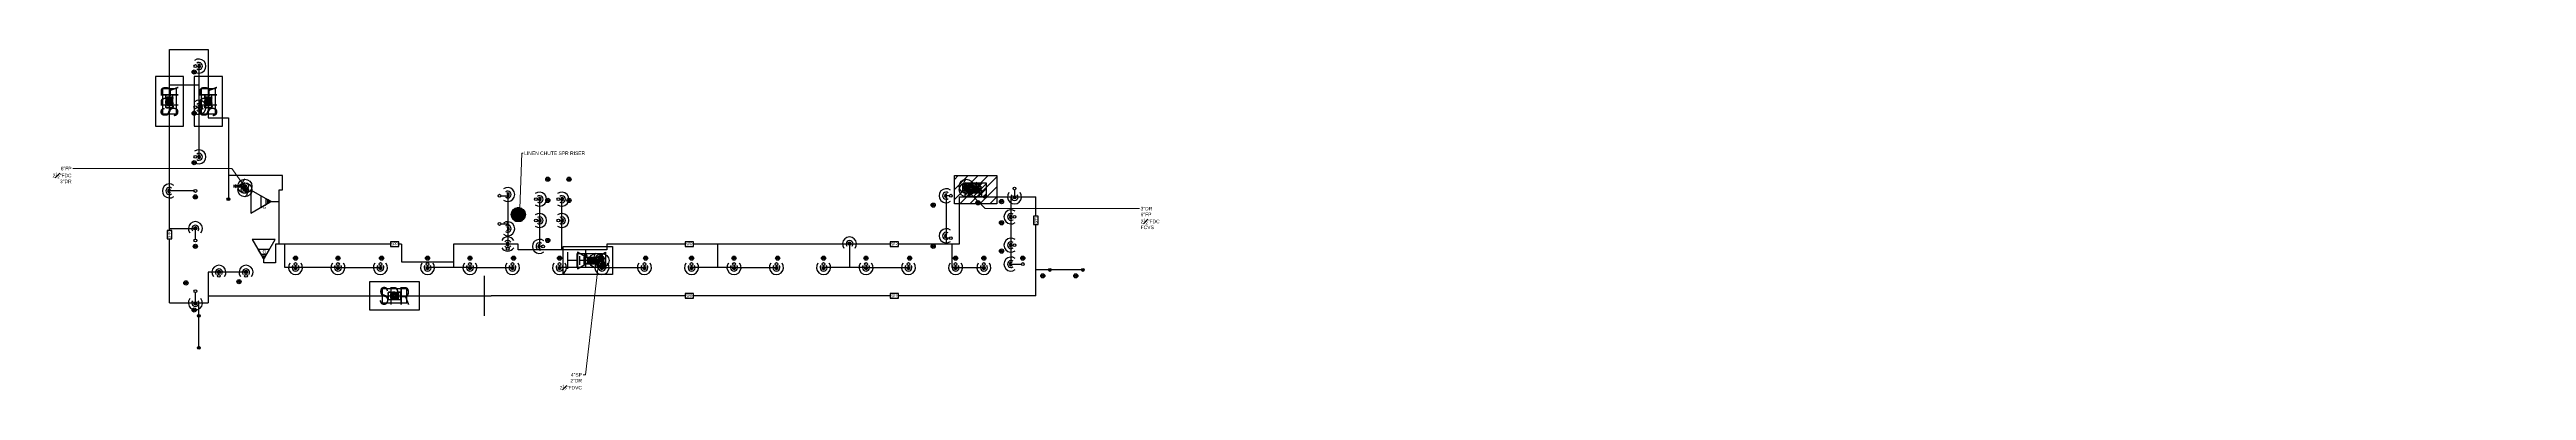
# Model space of a CAD drawing. Extents: x -3559 to 4847, y -109 to 1048.
import ezdxf
from ezdxf import colors
from ezdxf.entities.mleader import LeaderData, LeaderLine
from ezdxf.enums import TextEntityAlignment as Align
from ezdxf.math import Vec2, Vec3

# ---------------------------------------------------------------- set-up
doc = ezdxf.new("R2010")
doc.units = 0
doc.header["$LTSCALE"] = 48
doc.header["$MEASUREMENT"] = 0
for name, color, linetype in [('F-DRNP-N', 6, 'Continuous'), ('F-DRNP-N @ 1 (1)', 6, 'Continuous'), ('F-DRNP-N @ 1 (2)', 6, 'Continuous'), ('F-DRNP-N @ 12', 6, 'Continuous'), ('F-DRNP-N @ 128', 6, 'Continuous'), ('F-DRNP-N @ 16', 6, 'Continuous'), ('F-DRNP-N @ 192', 6, 'Continuous'), ('F-DRNP-N @ 2', 6, 'Continuous'), ('F-DRNP-N @ 24', 6, 'Continuous'), ('F-DRNP-N @ 384', 6, 'Continuous'), ('F-DRNP-N @ 4', 6, 'Continuous'), ('F-DRNP-N @ 48', 6, 'Continuous'), ('F-DRNP-N @ 64', 6, 'Continuous'), ('F-DRNP-N @ 768', 6, 'Continuous'), ('F-DRNP-N @ 8', 6, 'Continuous'), ('F-DRNP-N @ 96', 6, 'Continuous'), ('F-FP-N', 2, 'Continuous'), ('F-FP-N @ 1 (1)', 2, 'Continuous'), ('F-FP-N @ 1 (2)', 2, 'Continuous'), ('F-FP-N @ 12', 2, 'Continuous'), ('F-FP-N @ 128', 2, 'Continuous'), ('F-FP-N @ 16', 2, 'Continuous'), ('F-FP-N @ 192', 2, 'Continuous'), ('F-FP-N @ 2', 2, 'Continuous'), ('F-FP-N @ 24', 2, 'Continuous'), ('F-FP-N @ 384', 2, 'Continuous'), ('F-FP-N @ 4', 2, 'Continuous'), ('F-FP-N @ 48', 2, 'Continuous'), ('F-FP-N @ 64', 2, 'Continuous'), ('F-FP-N @ 768', 2, 'Continuous'), ('F-FP-N @ 8', 2, 'Continuous'), ('F-FP-N @ 96', 2, 'Continuous'), ('F-SPRK-HEAD-N', 2, 'Continuous'), ('F-SPRK-HEAD-N @ 1 (1)', 2, 'Continuous'), ('F-SPRK-HEAD-N @ 1 (2)', 2, 'Continuous'), ('F-SPRK-HEAD-N @ 12', 2, 'Continuous'), ('F-SPRK-HEAD-N @ 128', 2, 'Continuous'), ('F-SPRK-HEAD-N @ 16', 2, 'Continuous'), ('F-SPRK-HEAD-N @ 192', 2, 'Continuous'), ('F-SPRK-HEAD-N @ 2', 2, 'Continuous'), ('F-SPRK-HEAD-N @ 24', 2, 'Continuous'), ('F-SPRK-HEAD-N @ 384', 2, 'Continuous'), ('F-SPRK-HEAD-N @ 4', 2, 'Continuous'), ('F-SPRK-HEAD-N @ 48', 2, 'Continuous'), ('F-SPRK-HEAD-N @ 64', 2, 'Continuous'), ('F-SPRK-HEAD-N @ 768', 2, 'Continuous'), ('F-SPRK-HEAD-N @ 8', 2, 'Continuous'), ('F-SPRK-HEAD-N @ 96', 2, 'Continuous'), ('F-SPRN-N', 1, 'Continuous'), ('F-SPRN-N @ 1 (1)', 1, 'Continuous'), ('F-SPRN-N @ 1 (2)', 1, 'Continuous'), ('F-SPRN-N @ 12', 1, 'Continuous'), ('F-SPRN-N @ 128', 1, 'Continuous'), ('F-SPRN-N @ 16', 1, 'Continuous'), ('F-SPRN-N @ 192', 1, 'Continuous'), ('F-SPRN-N @ 2', 1, 'Continuous'), ('F-SPRN-N @ 24', 1, 'Continuous'), ('F-SPRN-N @ 384', 1, 'Continuous'), ('F-SPRN-N @ 4', 1, 'Continuous'), ('F-SPRN-N @ 48', 1, 'Continuous'), ('F-SPRN-N @ 64', 1, 'Continuous'), ('F-SPRN-N @ 768', 1, 'Continuous'), ('F-SPRN-N @ 8', 1, 'Continuous'), ('F-SPRN-N @ 96', 1, 'Continuous')]:
    doc.layers.add(name, color=color, linetype=linetype)
doc.layers.add('G-ANNO-TEXT', color=70, linetype='Continuous', lineweight=0)
doc.layers.add('P-SAN-DFU', color=7, linetype='Continuous', plot=False)
doc.styles.add('Arial', font='arial.ttf')
doc.styles.add('Arial Narrow', font='ARIALN.TTF')

# ---------------------------------------------------------------- blocks, each defined once
blk = doc.blocks.new('*U14')
blk.add_circle((0, 0), 0.0371)
blk = doc.blocks.new('*U621')
at = {"layer": 'F-SPRK-HEAD-N @ 1 (1)'}
blk.add_blockref('*U14', (-3068, 831.7), dxfattribs=at)
at = {"layer": 'F-SPRK-HEAD-N @ 1 (2)'}
blk.add_blockref('*U14', (-3068, 831.7), dxfattribs=at)
at = {"layer": 'F-SPRK-HEAD-N @ 128', "xscale": 128, "yscale": 128, "zscale": 128}
blk.add_blockref('*U14', (-3064, 851.7), dxfattribs=at)
at = {"layer": 'F-SPRK-HEAD-N @ 192', "xscale": 192, "yscale": 192, "zscale": 192}
blk.add_blockref('*U14', (-3068, 831.7), dxfattribs=at)
at = {"layer": 'F-SPRK-HEAD-N @ 48', "xscale": 48, "yscale": 48, "zscale": 48}
blk.add_blockref('*U14', (-3068, 831.7), dxfattribs=at)
at = {"layer": 'F-SPRK-HEAD-N @ 64', "xscale": 64, "yscale": 64, "zscale": 64}
blk.add_blockref('*U14', (-3068, 831.7), dxfattribs=at)
at = {"layer": 'F-SPRK-HEAD-N @ 96', "xscale": 96, "yscale": 96, "zscale": 96}
blk.add_blockref('*U14', (-3068, 831.7), dxfattribs=at)
blk = doc.blocks.new('*U622')
at = {"layer": 'F-SPRK-HEAD-N @ 1 (1)'}
blk.add_blockref('*U14', (-3068, 971.7), dxfattribs=at)
at = {"layer": 'F-SPRK-HEAD-N @ 1 (2)'}
blk.add_blockref('*U14', (-3068, 971.7), dxfattribs=at)
at = {"layer": 'F-SPRK-HEAD-N @ 128', "xscale": 128, "yscale": 128, "zscale": 128}
blk.add_blockref('*U14', (-3064, 991.7), dxfattribs=at)
at = {"layer": 'F-SPRK-HEAD-N @ 192', "xscale": 192, "yscale": 192, "zscale": 192}
blk.add_blockref('*U14', (-3068, 971.7), dxfattribs=at)
at = {"layer": 'F-SPRK-HEAD-N @ 48', "xscale": 48, "yscale": 48, "zscale": 48}
blk.add_blockref('*U14', (-3068, 971.7), dxfattribs=at)
at = {"layer": 'F-SPRK-HEAD-N @ 64', "xscale": 64, "yscale": 64, "zscale": 64}
blk.add_blockref('*U14', (-3068, 971.7), dxfattribs=at)
at = {"layer": 'F-SPRK-HEAD-N @ 96', "xscale": 96, "yscale": 96, "zscale": 96}
blk.add_blockref('*U14', (-3068, 971.7), dxfattribs=at)
blk = doc.blocks.new('*U5')
blk.add_circle((0, 0), 0.0312)
blk = doc.blocks.new('*U623')
at = {"layer": 'F-FP-N @ 1 (1)'}
blk.add_blockref('*U5', (-448, 583.7), dxfattribs=at)
at = {"layer": 'F-FP-N @ 1 (2)'}
blk.add_blockref('*U5', (-448, 583.7), dxfattribs=at)
at = {"layer": 'F-FP-N @ 12', "xscale": 12, "yscale": 12, "zscale": 12}
blk.add_blockref('*U5', (-448, 583.7), dxfattribs=at)
at = {"layer": 'F-FP-N @ 128', "xscale": 128, "yscale": 128, "zscale": 128}
blk.add_blockref('*U5', (-448, 583.7), dxfattribs=at)
at = {"layer": 'F-FP-N @ 16', "xscale": 16, "yscale": 16, "zscale": 16}
blk.add_blockref('*U5', (-448, 583.7), dxfattribs=at)
at = {"layer": 'F-FP-N @ 192', "xscale": 192, "yscale": 192, "zscale": 192}
blk.add_blockref('*U5', (-448, 583.7), dxfattribs=at)
at = {"layer": 'F-FP-N @ 2', "xscale": 2, "yscale": 2, "zscale": 2}
blk.add_blockref('*U5', (-448, 583.7), dxfattribs=at)
at = {"layer": 'F-FP-N @ 24', "xscale": 24, "yscale": 24, "zscale": 24}
blk.add_blockref('*U5', (-448, 583.7), dxfattribs=at)
at = {"layer": 'F-FP-N @ 384', "xscale": 384, "yscale": 384, "zscale": 384}
blk.add_blockref('*U5', (-448, 583.7), dxfattribs=at)
at = {"layer": 'F-FP-N @ 4', "xscale": 4, "yscale": 4, "zscale": 4}
blk.add_blockref('*U5', (-448, 583.7), dxfattribs=at)
at = {"layer": 'F-FP-N @ 48', "xscale": 48, "yscale": 48, "zscale": 48}
blk.add_blockref('*U5', (-448, 583.7), dxfattribs=at)
at = {"layer": 'F-FP-N @ 64', "xscale": 64, "yscale": 64, "zscale": 64}
blk.add_blockref('*U5', (-448, 583.7), dxfattribs=at)
at = {"layer": 'F-FP-N @ 768', "xscale": 768, "yscale": 768, "zscale": 768}
blk.add_blockref('*U5', (-448, 583.7), dxfattribs=at)
at = {"layer": 'F-FP-N @ 8', "xscale": 8, "yscale": 8, "zscale": 8}
blk.add_blockref('*U5', (-448, 583.7), dxfattribs=at)
at = {"layer": 'F-FP-N @ 96', "xscale": 96, "yscale": 96, "zscale": 96}
blk.add_blockref('*U5', (-448, 583.7), dxfattribs=at)
blk = doc.blocks.new('*U624')
at = {"layer": 'F-DRNP-N @ 1 (1)'}
blk.add_blockref('*U5', (-448, 571.7), dxfattribs=at)
at = {"layer": 'F-DRNP-N @ 1 (2)'}
blk.add_blockref('*U5', (-448, 571.7), dxfattribs=at)
at = {"layer": 'F-DRNP-N @ 12', "xscale": 12, "yscale": 12, "zscale": 12}
blk.add_blockref('*U5', (-448, 571.7), dxfattribs=at)
at = {"layer": 'F-DRNP-N @ 128', "xscale": 128, "yscale": 128, "zscale": 128}
blk.add_blockref('*U5', (-448, 571.7), dxfattribs=at)
at = {"layer": 'F-DRNP-N @ 16', "xscale": 16, "yscale": 16, "zscale": 16}
blk.add_blockref('*U5', (-448, 571.7), dxfattribs=at)
at = {"layer": 'F-DRNP-N @ 192', "xscale": 192, "yscale": 192, "zscale": 192}
blk.add_blockref('*U5', (-448, 571.7), dxfattribs=at)
at = {"layer": 'F-DRNP-N @ 2', "xscale": 2, "yscale": 2, "zscale": 2}
blk.add_blockref('*U5', (-448, 571.7), dxfattribs=at)
at = {"layer": 'F-DRNP-N @ 24', "xscale": 24, "yscale": 24, "zscale": 24}
blk.add_blockref('*U5', (-448, 571.7), dxfattribs=at)
at = {"layer": 'F-DRNP-N @ 384', "xscale": 384, "yscale": 384, "zscale": 384}
blk.add_blockref('*U5', (-448, 571.7), dxfattribs=at)
at = {"layer": 'F-DRNP-N @ 4', "xscale": 4, "yscale": 4, "zscale": 4}
blk.add_blockref('*U5', (-448, 571.7), dxfattribs=at)
at = {"layer": 'F-DRNP-N @ 48', "xscale": 48, "yscale": 48, "zscale": 48}
blk.add_blockref('*U5', (-448, 571.7), dxfattribs=at)
at = {"layer": 'F-DRNP-N @ 64', "xscale": 64, "yscale": 64, "zscale": 64}
blk.add_blockref('*U5', (-448, 571.7), dxfattribs=at)
at = {"layer": 'F-DRNP-N @ 768', "xscale": 768, "yscale": 768, "zscale": 768}
blk.add_blockref('*U5', (-448, 571.7), dxfattribs=at)
at = {"layer": 'F-DRNP-N @ 8', "xscale": 8, "yscale": 8, "zscale": 8}
blk.add_blockref('*U5', (-448, 571.7), dxfattribs=at)
at = {"layer": 'F-DRNP-N @ 96', "xscale": 96, "yscale": 96, "zscale": 96}
blk.add_blockref('*U5', (-448, 571.7), dxfattribs=at)
blk = doc.blocks.new('*U6')
blk.add_lwpolyline([(0, 0.031, 0.634258), (0, 0, -0.634258), (0, -0.031)], format="xyb")
blk.add_circle((0, 0), 0.0312)
blk = doc.blocks.new('*U625')
at = {"layer": 'F-FP-N @ 1 (1)'}
blk.add_blockref('*U6', (-2896, 583.7), dxfattribs=at)
at = {"layer": 'F-FP-N @ 1 (2)'}
blk.add_blockref('*U6', (-2896, 583.7), dxfattribs=at)
at = {"layer": 'F-FP-N @ 12', "xscale": 12, "yscale": 12, "zscale": 12}
blk.add_blockref('*U6', (-2896, 583.7), dxfattribs=at)
at = {"layer": 'F-FP-N @ 128', "xscale": 128, "yscale": 128, "zscale": 128}
blk.add_blockref('*U6', (-2896, 583.7), dxfattribs=at)
at = {"layer": 'F-FP-N @ 16', "xscale": 16, "yscale": 16, "zscale": 16}
blk.add_blockref('*U6', (-2896, 583.7), dxfattribs=at)
at = {"layer": 'F-FP-N @ 192', "xscale": 192, "yscale": 192, "zscale": 192}
blk.add_blockref('*U6', (-2896, 583.7), dxfattribs=at)
at = {"layer": 'F-FP-N @ 2', "xscale": 2, "yscale": 2, "zscale": 2}
blk.add_blockref('*U6', (-2896, 583.7), dxfattribs=at)
at = {"layer": 'F-FP-N @ 24', "xscale": 24, "yscale": 24, "zscale": 24}
blk.add_blockref('*U6', (-2896, 583.7), dxfattribs=at)
at = {"layer": 'F-FP-N @ 384', "xscale": 384, "yscale": 384, "zscale": 384}
blk.add_blockref('*U6', (-2896, 583.7), dxfattribs=at)
at = {"layer": 'F-FP-N @ 4', "xscale": 4, "yscale": 4, "zscale": 4}
blk.add_blockref('*U6', (-2896, 583.7), dxfattribs=at)
at = {"layer": 'F-FP-N @ 48', "xscale": 48, "yscale": 48, "zscale": 48}
blk.add_blockref('*U6', (-2896, 583.7), dxfattribs=at)
at = {"layer": 'F-FP-N @ 64', "xscale": 64, "yscale": 64, "zscale": 64}
blk.add_blockref('*U6', (-2896, 583.7), dxfattribs=at)
at = {"layer": 'F-FP-N @ 768', "xscale": 768, "yscale": 768, "zscale": 768}
blk.add_blockref('*U6', (-2896, 583.7), dxfattribs=at)
at = {"layer": 'F-FP-N @ 8', "xscale": 8, "yscale": 8, "zscale": 8}
blk.add_blockref('*U6', (-2896, 583.7), dxfattribs=at)
at = {"layer": 'F-FP-N @ 96', "xscale": 96, "yscale": 96, "zscale": 96}
blk.add_blockref('*U6', (-2896, 583.7), dxfattribs=at)
blk = doc.blocks.new('*U8')
at = {"color": 0}
for p, q in [((0.105, -0.037), (0.105, 0.037)), ((0.062, 0), (0.105, 0))]:
    blk.add_line(p, q, dxfattribs=at)
for points in [[(-0.062, 0.037), (0, 0), (-0.062, -0.037)], [(0.062, 0.037), (0, 0), (0.062, -0.037)]]:
    blk.add_lwpolyline(points, close=True, dxfattribs=at)
blk = doc.blocks.new('*U9')
h = blk.add_hatch()
h.set_pattern_fill('ANSI31', color=256, scale=0.25)
h.set_pattern_definition([(45, (-0.016827, -0.005125), (-0.022097, 0.022097), [])])
h.paths.add_polyline_path([(0.09375, 0.0625), (-0.09375, 0.0625), (-0.09375, -0.0625), (0.09375, -0.0625)])
blk.add_lwpolyline([(-0.09375, 0.0625), (0.09375, 0.0625), (0.09375, -0.0625), (-0.09375, -0.0625)], close=True)
blk = doc.blocks.new('*U626')
at = {"layer": 'F-FP-N @ 1 (1)'}
blk.add_blockref('*U9', (-416, 571.7), dxfattribs=at)
at = {"layer": 'F-FP-N @ 1 (2)'}
blk.add_blockref('*U9', (-416, 571.7), dxfattribs=at)
at = {"layer": 'F-FP-N @ 12', "xscale": 12, "yscale": 12, "zscale": 12}
blk.add_blockref('*U9', (-416, 571.7), dxfattribs=at)
at = {"layer": 'F-FP-N @ 128', "xscale": 128, "yscale": 128, "zscale": 128}
blk.add_blockref('*U9', (-416, 571.7), dxfattribs=at)
at = {"layer": 'F-FP-N @ 16', "xscale": 16, "yscale": 16, "zscale": 16}
blk.add_blockref('*U9', (-416, 571.7), dxfattribs=at)
at = {"layer": 'F-FP-N @ 192', "xscale": 192, "yscale": 192, "zscale": 192}
blk.add_blockref('*U9', (-416, 571.7), dxfattribs=at)
at = {"layer": 'F-FP-N @ 2', "xscale": 2, "yscale": 2, "zscale": 2}
blk.add_blockref('*U9', (-416, 571.7), dxfattribs=at)
at = {"layer": 'F-FP-N @ 24', "xscale": 24, "yscale": 24, "zscale": 24}
blk.add_blockref('*U9', (-416, 571.7), dxfattribs=at)
at = {"layer": 'F-FP-N @ 384', "xscale": 384, "yscale": 384, "zscale": 384}
blk.add_blockref('*U9', (-416, 571.7), dxfattribs=at)
at = {"layer": 'F-FP-N @ 4', "xscale": 4, "yscale": 4, "zscale": 4}
blk.add_blockref('*U9', (-416, 571.7), dxfattribs=at)
at = {"layer": 'F-FP-N @ 48', "xscale": 48, "yscale": 48, "zscale": 48}
blk.add_blockref('*U9', (-416, 571.7), dxfattribs=at)
at = {"layer": 'F-FP-N @ 64', "xscale": 64, "yscale": 64, "zscale": 64}
blk.add_blockref('*U9', (-416, 571.7), dxfattribs=at)
at = {"layer": 'F-FP-N @ 768', "xscale": 768, "yscale": 768, "zscale": 768}
blk.add_blockref('*U9', (-416, 571.7), dxfattribs=at)
at = {"layer": 'F-FP-N @ 8', "xscale": 8, "yscale": 8, "zscale": 8}
blk.add_blockref('*U9', (-416, 571.7), dxfattribs=at)
at = {"layer": 'F-FP-N @ 96', "xscale": 96, "yscale": 96, "zscale": 96}
blk.add_blockref('*U9', (-416, 571.7), dxfattribs=at)
blk = doc.blocks.new('*U627')
at = {"layer": 'F-FP-N @ 1 (1)'}
blk.add_blockref('*U6', (-448, 583.7), dxfattribs=at)
at = {"layer": 'F-FP-N @ 1 (2)'}
blk.add_blockref('*U6', (-448, 583.7), dxfattribs=at)
at = {"layer": 'F-FP-N @ 12', "xscale": 12, "yscale": 12, "zscale": 12}
blk.add_blockref('*U6', (-448, 583.7), dxfattribs=at)
at = {"layer": 'F-FP-N @ 128', "xscale": 128, "yscale": 128, "zscale": 128}
blk.add_blockref('*U6', (-448, 583.7), dxfattribs=at)
at = {"layer": 'F-FP-N @ 16', "xscale": 16, "yscale": 16, "zscale": 16}
blk.add_blockref('*U6', (-448, 583.7), dxfattribs=at)
at = {"layer": 'F-FP-N @ 192', "xscale": 192, "yscale": 192, "zscale": 192}
blk.add_blockref('*U6', (-448, 583.7), dxfattribs=at)
at = {"layer": 'F-FP-N @ 2', "xscale": 2, "yscale": 2, "zscale": 2}
blk.add_blockref('*U6', (-448, 583.7), dxfattribs=at)
at = {"layer": 'F-FP-N @ 24', "xscale": 24, "yscale": 24, "zscale": 24}
blk.add_blockref('*U6', (-448, 583.7), dxfattribs=at)
at = {"layer": 'F-FP-N @ 384', "xscale": 384, "yscale": 384, "zscale": 384}
blk.add_blockref('*U6', (-448, 583.7), dxfattribs=at)
at = {"layer": 'F-FP-N @ 4', "xscale": 4, "yscale": 4, "zscale": 4}
blk.add_blockref('*U6', (-448, 583.7), dxfattribs=at)
at = {"layer": 'F-FP-N @ 48', "xscale": 48, "yscale": 48, "zscale": 48}
blk.add_blockref('*U6', (-448, 583.7), dxfattribs=at)
at = {"layer": 'F-FP-N @ 64', "xscale": 64, "yscale": 64, "zscale": 64}
blk.add_blockref('*U6', (-448, 583.7), dxfattribs=at)
at = {"layer": 'F-FP-N @ 768', "xscale": 768, "yscale": 768, "zscale": 768}
blk.add_blockref('*U6', (-448, 583.7), dxfattribs=at)
at = {"layer": 'F-FP-N @ 8', "xscale": 8, "yscale": 8, "zscale": 8}
blk.add_blockref('*U6', (-448, 583.7), dxfattribs=at)
at = {"layer": 'F-FP-N @ 96', "xscale": 96, "yscale": 96, "zscale": 96}
blk.add_blockref('*U6', (-448, 583.7), dxfattribs=at)
blk = doc.blocks.new('*U628')
at = {"layer": 'F-DRNP-N @ 1 (1)'}
blk.add_blockref('*U6', (-448, 571.7), dxfattribs=at)
at = {"layer": 'F-DRNP-N @ 1 (2)'}
blk.add_blockref('*U6', (-448, 571.7), dxfattribs=at)
at = {"layer": 'F-DRNP-N @ 12', "xscale": 12, "yscale": 12, "zscale": 12}
blk.add_blockref('*U6', (-448, 571.7), dxfattribs=at)
at = {"layer": 'F-DRNP-N @ 128', "xscale": 128, "yscale": 128, "zscale": 128}
blk.add_blockref('*U6', (-448, 571.7), dxfattribs=at)
at = {"layer": 'F-DRNP-N @ 16', "xscale": 16, "yscale": 16, "zscale": 16}
blk.add_blockref('*U6', (-448, 571.7), dxfattribs=at)
at = {"layer": 'F-DRNP-N @ 192', "xscale": 192, "yscale": 192, "zscale": 192}
blk.add_blockref('*U6', (-448, 571.7), dxfattribs=at)
at = {"layer": 'F-DRNP-N @ 2', "xscale": 2, "yscale": 2, "zscale": 2}
blk.add_blockref('*U6', (-448, 571.7), dxfattribs=at)
at = {"layer": 'F-DRNP-N @ 24', "xscale": 24, "yscale": 24, "zscale": 24}
blk.add_blockref('*U6', (-448, 571.7), dxfattribs=at)
at = {"layer": 'F-DRNP-N @ 384', "xscale": 384, "yscale": 384, "zscale": 384}
blk.add_blockref('*U6', (-448, 571.7), dxfattribs=at)
at = {"layer": 'F-DRNP-N @ 4', "xscale": 4, "yscale": 4, "zscale": 4}
blk.add_blockref('*U6', (-448, 571.7), dxfattribs=at)
at = {"layer": 'F-DRNP-N @ 48', "xscale": 48, "yscale": 48, "zscale": 48}
blk.add_blockref('*U6', (-448, 571.7), dxfattribs=at)
at = {"layer": 'F-DRNP-N @ 64', "xscale": 64, "yscale": 64, "zscale": 64}
blk.add_blockref('*U6', (-448, 571.7), dxfattribs=at)
at = {"layer": 'F-DRNP-N @ 768', "xscale": 768, "yscale": 768, "zscale": 768}
blk.add_blockref('*U6', (-448, 571.7), dxfattribs=at)
at = {"layer": 'F-DRNP-N @ 8', "xscale": 8, "yscale": 8, "zscale": 8}
blk.add_blockref('*U6', (-448, 571.7), dxfattribs=at)
at = {"layer": 'F-DRNP-N @ 96', "xscale": 96, "yscale": 96, "zscale": 96}
blk.add_blockref('*U6', (-448, 571.7), dxfattribs=at)
blk = doc.blocks.new('*U629')
at = {"layer": 'F-DRNP-N @ 1 (1)'}
blk.add_blockref('*U6', (-2896, 571.7), dxfattribs=at)
at = {"layer": 'F-DRNP-N @ 1 (2)'}
blk.add_blockref('*U6', (-2896, 571.7), dxfattribs=at)
at = {"layer": 'F-DRNP-N @ 12', "xscale": 12, "yscale": 12, "zscale": 12}
blk.add_blockref('*U6', (-2896, 571.7), dxfattribs=at)
at = {"layer": 'F-DRNP-N @ 128', "xscale": 128, "yscale": 128, "zscale": 128}
blk.add_blockref('*U6', (-2896, 571.7), dxfattribs=at)
at = {"layer": 'F-DRNP-N @ 16', "xscale": 16, "yscale": 16, "zscale": 16}
blk.add_blockref('*U6', (-2896, 571.7), dxfattribs=at)
at = {"layer": 'F-DRNP-N @ 192', "xscale": 192, "yscale": 192, "zscale": 192}
blk.add_blockref('*U6', (-2896, 571.7), dxfattribs=at)
at = {"layer": 'F-DRNP-N @ 2', "xscale": 2, "yscale": 2, "zscale": 2}
blk.add_blockref('*U6', (-2896, 571.7), dxfattribs=at)
at = {"layer": 'F-DRNP-N @ 24', "xscale": 24, "yscale": 24, "zscale": 24}
blk.add_blockref('*U6', (-2896, 571.7), dxfattribs=at)
at = {"layer": 'F-DRNP-N @ 384', "xscale": 384, "yscale": 384, "zscale": 384}
blk.add_blockref('*U6', (-2896, 571.7), dxfattribs=at)
at = {"layer": 'F-DRNP-N @ 4', "xscale": 4, "yscale": 4, "zscale": 4}
blk.add_blockref('*U6', (-2896, 571.7), dxfattribs=at)
at = {"layer": 'F-DRNP-N @ 48', "xscale": 48, "yscale": 48, "zscale": 48}
blk.add_blockref('*U6', (-2896, 571.7), dxfattribs=at)
at = {"layer": 'F-DRNP-N @ 64', "xscale": 64, "yscale": 64, "zscale": 64}
blk.add_blockref('*U6', (-2896, 571.7), dxfattribs=at)
at = {"layer": 'F-DRNP-N @ 768', "xscale": 768, "yscale": 768, "zscale": 768}
blk.add_blockref('*U6', (-2896, 571.7), dxfattribs=at)
at = {"layer": 'F-DRNP-N @ 8', "xscale": 8, "yscale": 8, "zscale": 8}
blk.add_blockref('*U6', (-2896, 571.7), dxfattribs=at)
at = {"layer": 'F-DRNP-N @ 96', "xscale": 96, "yscale": 96, "zscale": 96}
blk.add_blockref('*U6', (-2896, 571.7), dxfattribs=at)
blk = doc.blocks.new('*U12')
at = {"layer": 'DEFPOINTS'}
blk.add_lwpolyline([(-0.11, -0.062), (0.11, -0.062), (0.11, 0.062), (-0.11, 0.062)], close=True, dxfattribs=at)
at = {"style": 'Arial Narrow', "width": 0.75}
blk.add_text('SPR', height=0.0781, dxfattribs=at).set_placement((0, 0), align=Align.MIDDLE)
blk = doc.blocks.new('*U630')
at = {"layer": 'F-SPRK-HEAD-N @ 1 (1)'}
blk.add_blockref('*U14', (-932, 339.7), dxfattribs=at)
at = {"layer": 'F-SPRK-HEAD-N @ 1 (2)'}
blk.add_blockref('*U14', (-932, 339.7), dxfattribs=at)
at = {"layer": 'F-SPRK-HEAD-N @ 128', "xscale": 128, "yscale": 128, "zscale": 128}
blk.add_blockref('*U14', (-932, 319.7), dxfattribs=at)
at = {"layer": 'F-SPRK-HEAD-N @ 192', "xscale": 192, "yscale": 192, "zscale": 192}
blk.add_blockref('*U14', (-932, 339.7), dxfattribs=at)
at = {"layer": 'F-SPRK-HEAD-N @ 48', "xscale": 48, "yscale": 48, "zscale": 48}
blk.add_blockref('*U14', (-932, 339.7), dxfattribs=at)
at = {"layer": 'F-SPRK-HEAD-N @ 64', "xscale": 64, "yscale": 64, "zscale": 64}
blk.add_blockref('*U14', (-932, 339.7), dxfattribs=at)
at = {"layer": 'F-SPRK-HEAD-N @ 96', "xscale": 96, "yscale": 96, "zscale": 96}
blk.add_blockref('*U14', (-932, 339.7), dxfattribs=at)
blk = doc.blocks.new('*U631')
at = {"layer": 'F-SPRK-HEAD-N @ 1 (1)'}
blk.add_blockref('*U14', (-788, 339.7), dxfattribs=at)
at = {"layer": 'F-SPRK-HEAD-N @ 1 (2)'}
blk.add_blockref('*U14', (-788, 339.7), dxfattribs=at)
at = {"layer": 'F-SPRK-HEAD-N @ 128', "xscale": 128, "yscale": 128, "zscale": 128}
blk.add_blockref('*U14', (-788, 319.7), dxfattribs=at)
at = {"layer": 'F-SPRK-HEAD-N @ 192', "xscale": 192, "yscale": 192, "zscale": 192}
blk.add_blockref('*U14', (-788, 339.7), dxfattribs=at)
at = {"layer": 'F-SPRK-HEAD-N @ 48', "xscale": 48, "yscale": 48, "zscale": 48}
blk.add_blockref('*U14', (-788, 339.7), dxfattribs=at)
at = {"layer": 'F-SPRK-HEAD-N @ 64', "xscale": 64, "yscale": 64, "zscale": 64}
blk.add_blockref('*U14', (-788, 339.7), dxfattribs=at)
at = {"layer": 'F-SPRK-HEAD-N @ 96', "xscale": 96, "yscale": 96, "zscale": 96}
blk.add_blockref('*U14', (-788, 339.7), dxfattribs=at)
blk = doc.blocks.new('*U632')
at = {"layer": 'F-SPRK-HEAD-N @ 1 (1)'}
blk.add_blockref('*U14', (-640, 339.7), dxfattribs=at)
at = {"layer": 'F-SPRK-HEAD-N @ 1 (2)'}
blk.add_blockref('*U14', (-640, 339.7), dxfattribs=at)
at = {"layer": 'F-SPRK-HEAD-N @ 128', "xscale": 128, "yscale": 128, "zscale": 128}
blk.add_blockref('*U14', (-644, 319.7), dxfattribs=at)
at = {"layer": 'F-SPRK-HEAD-N @ 192', "xscale": 192, "yscale": 192, "zscale": 192}
blk.add_blockref('*U14', (-640, 339.7), dxfattribs=at)
at = {"layer": 'F-SPRK-HEAD-N @ 48', "xscale": 48, "yscale": 48, "zscale": 48}
blk.add_blockref('*U14', (-640, 339.7), dxfattribs=at)
at = {"layer": 'F-SPRK-HEAD-N @ 64', "xscale": 64, "yscale": 64, "zscale": 64}
blk.add_blockref('*U14', (-640, 339.7), dxfattribs=at)
at = {"layer": 'F-SPRK-HEAD-N @ 96', "xscale": 96, "yscale": 96, "zscale": 96}
blk.add_blockref('*U14', (-640, 339.7), dxfattribs=at)
blk = doc.blocks.new('*U633')
at = {"layer": 'F-SPRK-HEAD-N @ 1 (1)'}
blk.add_blockref('*U14', (-484, 339.7), dxfattribs=at)
at = {"layer": 'F-SPRK-HEAD-N @ 1 (2)'}
blk.add_blockref('*U14', (-484, 339.7), dxfattribs=at)
at = {"layer": 'F-SPRK-HEAD-N @ 128', "xscale": 128, "yscale": 128, "zscale": 128}
blk.add_blockref('*U14', (-484, 319.7), dxfattribs=at)
at = {"layer": 'F-SPRK-HEAD-N @ 192', "xscale": 192, "yscale": 192, "zscale": 192}
blk.add_blockref('*U14', (-484, 339.7), dxfattribs=at)
at = {"layer": 'F-SPRK-HEAD-N @ 48', "xscale": 48, "yscale": 48, "zscale": 48}
blk.add_blockref('*U14', (-484, 339.7), dxfattribs=at)
at = {"layer": 'F-SPRK-HEAD-N @ 64', "xscale": 64, "yscale": 64, "zscale": 64}
blk.add_blockref('*U14', (-484, 339.7), dxfattribs=at)
at = {"layer": 'F-SPRK-HEAD-N @ 96', "xscale": 96, "yscale": 96, "zscale": 96}
blk.add_blockref('*U14', (-484, 339.7), dxfattribs=at)
blk = doc.blocks.new('*U634')
at = {"layer": 'F-SPRK-HEAD-N @ 1 (1)'}
blk.add_blockref('*U14', (-388, 339.7), dxfattribs=at)
at = {"layer": 'F-SPRK-HEAD-N @ 1 (2)'}
blk.add_blockref('*U14', (-388, 339.7), dxfattribs=at)
at = {"layer": 'F-SPRK-HEAD-N @ 128', "xscale": 128, "yscale": 128, "zscale": 128}
blk.add_blockref('*U14', (-388, 319.7), dxfattribs=at)
at = {"layer": 'F-SPRK-HEAD-N @ 192', "xscale": 192, "yscale": 192, "zscale": 192}
blk.add_blockref('*U14', (-388, 339.7), dxfattribs=at)
at = {"layer": 'F-SPRK-HEAD-N @ 48', "xscale": 48, "yscale": 48, "zscale": 48}
blk.add_blockref('*U14', (-388, 339.7), dxfattribs=at)
at = {"layer": 'F-SPRK-HEAD-N @ 64', "xscale": 64, "yscale": 64, "zscale": 64}
blk.add_blockref('*U14', (-388, 339.7), dxfattribs=at)
at = {"layer": 'F-SPRK-HEAD-N @ 96', "xscale": 96, "yscale": 96, "zscale": 96}
blk.add_blockref('*U14', (-388, 339.7), dxfattribs=at)
blk = doc.blocks.new('*U15')
at = {"linetype": 'Continuous'}
blk.add_arc((0, 0), 0.0311, 232.567, 127.433, dxfattribs=at)
blk = doc.blocks.new('*U635')
at = {"layer": 'F-SPRN-N @ 1 (1)', "rotation": 270}
blk.add_blockref('*U15', (-932, 307.7), dxfattribs=at)
at = {"layer": 'F-SPRN-N @ 1 (2)', "rotation": 270}
blk.add_blockref('*U15', (-932, 307.7), dxfattribs=at)
at = {"layer": 'F-SPRN-N @ 12', "xscale": 12, "yscale": 12, "zscale": 12, "rotation": 270}
blk.add_blockref('*U15', (-932, 307.7), dxfattribs=at)
at = {"layer": 'F-SPRN-N @ 128', "xscale": 128, "yscale": 128, "zscale": 128, "rotation": 270}
blk.add_blockref('*U15', (-932, 307.7), dxfattribs=at)
at = {"layer": 'F-SPRN-N @ 16', "xscale": 16, "yscale": 16, "zscale": 16, "rotation": 270}
blk.add_blockref('*U15', (-932, 307.7), dxfattribs=at)
at = {"layer": 'F-SPRN-N @ 192', "xscale": 192, "yscale": 192, "zscale": 192, "rotation": 270}
blk.add_blockref('*U15', (-932, 307.7), dxfattribs=at)
at = {"layer": 'F-SPRN-N @ 2', "xscale": 2, "yscale": 2, "zscale": 2, "rotation": 270}
blk.add_blockref('*U15', (-932, 307.7), dxfattribs=at)
at = {"layer": 'F-SPRN-N @ 24', "xscale": 24, "yscale": 24, "zscale": 24, "rotation": 270}
blk.add_blockref('*U15', (-932, 307.7), dxfattribs=at)
at = {"layer": 'F-SPRN-N @ 384', "xscale": 384, "yscale": 384, "zscale": 384, "rotation": 270}
blk.add_blockref('*U15', (-932, 307.7), dxfattribs=at)
at = {"layer": 'F-SPRN-N @ 4', "xscale": 4, "yscale": 4, "zscale": 4, "rotation": 270}
blk.add_blockref('*U15', (-932, 307.7), dxfattribs=at)
at = {"layer": 'F-SPRN-N @ 48', "xscale": 48, "yscale": 48, "zscale": 48, "rotation": 270}
blk.add_blockref('*U15', (-932, 307.7), dxfattribs=at)
at = {"layer": 'F-SPRN-N @ 64', "xscale": 64, "yscale": 64, "zscale": 64, "rotation": 270}
blk.add_blockref('*U15', (-932, 307.7), dxfattribs=at)
at = {"layer": 'F-SPRN-N @ 768', "xscale": 768, "yscale": 768, "zscale": 768, "rotation": 270}
blk.add_blockref('*U15', (-932, 307.7), dxfattribs=at)
at = {"layer": 'F-SPRN-N @ 8', "xscale": 8, "yscale": 8, "zscale": 8, "rotation": 270}
blk.add_blockref('*U15', (-932, 307.7), dxfattribs=at)
at = {"layer": 'F-SPRN-N @ 96', "xscale": 96, "yscale": 96, "zscale": 96, "rotation": 270}
blk.add_blockref('*U15', (-932, 307.7), dxfattribs=at)
blk = doc.blocks.new('*U636')
at = {"layer": 'F-SPRN-N @ 1 (1)', "rotation": 270}
blk.add_blockref('*U15', (-788, 307.7), dxfattribs=at)
at = {"layer": 'F-SPRN-N @ 1 (2)', "rotation": 270}
blk.add_blockref('*U15', (-788, 307.7), dxfattribs=at)
at = {"layer": 'F-SPRN-N @ 12', "xscale": 12, "yscale": 12, "zscale": 12, "rotation": 270}
blk.add_blockref('*U15', (-788, 307.7), dxfattribs=at)
at = {"layer": 'F-SPRN-N @ 128', "xscale": 128, "yscale": 128, "zscale": 128, "rotation": 270}
blk.add_blockref('*U15', (-788, 307.7), dxfattribs=at)
at = {"layer": 'F-SPRN-N @ 16', "xscale": 16, "yscale": 16, "zscale": 16, "rotation": 270}
blk.add_blockref('*U15', (-788, 307.7), dxfattribs=at)
at = {"layer": 'F-SPRN-N @ 192', "xscale": 192, "yscale": 192, "zscale": 192, "rotation": 270}
blk.add_blockref('*U15', (-788, 307.7), dxfattribs=at)
at = {"layer": 'F-SPRN-N @ 2', "xscale": 2, "yscale": 2, "zscale": 2, "rotation": 270}
blk.add_blockref('*U15', (-788, 307.7), dxfattribs=at)
at = {"layer": 'F-SPRN-N @ 24', "xscale": 24, "yscale": 24, "zscale": 24, "rotation": 270}
blk.add_blockref('*U15', (-788, 307.7), dxfattribs=at)
at = {"layer": 'F-SPRN-N @ 384', "xscale": 384, "yscale": 384, "zscale": 384, "rotation": 270}
blk.add_blockref('*U15', (-788, 307.7), dxfattribs=at)
at = {"layer": 'F-SPRN-N @ 4', "xscale": 4, "yscale": 4, "zscale": 4, "rotation": 270}
blk.add_blockref('*U15', (-788, 307.7), dxfattribs=at)
at = {"layer": 'F-SPRN-N @ 48', "xscale": 48, "yscale": 48, "zscale": 48, "rotation": 270}
blk.add_blockref('*U15', (-788, 307.7), dxfattribs=at)
at = {"layer": 'F-SPRN-N @ 64', "xscale": 64, "yscale": 64, "zscale": 64, "rotation": 270}
blk.add_blockref('*U15', (-788, 307.7), dxfattribs=at)
at = {"layer": 'F-SPRN-N @ 768', "xscale": 768, "yscale": 768, "zscale": 768, "rotation": 270}
blk.add_blockref('*U15', (-788, 307.7), dxfattribs=at)
at = {"layer": 'F-SPRN-N @ 8', "xscale": 8, "yscale": 8, "zscale": 8, "rotation": 270}
blk.add_blockref('*U15', (-788, 307.7), dxfattribs=at)
at = {"layer": 'F-SPRN-N @ 96', "xscale": 96, "yscale": 96, "zscale": 96, "rotation": 270}
blk.add_blockref('*U15', (-788, 307.7), dxfattribs=at)
blk = doc.blocks.new('*U637')
at = {"layer": 'F-SPRN-N @ 1 (1)', "rotation": 270}
blk.add_blockref('*U15', (-644, 307.7), dxfattribs=at)
at = {"layer": 'F-SPRN-N @ 1 (2)', "rotation": 270}
blk.add_blockref('*U15', (-644, 307.7), dxfattribs=at)
at = {"layer": 'F-SPRN-N @ 12', "xscale": 12, "yscale": 12, "zscale": 12, "rotation": 270}
blk.add_blockref('*U15', (-644, 307.7), dxfattribs=at)
at = {"layer": 'F-SPRN-N @ 128', "xscale": 128, "yscale": 128, "zscale": 128, "rotation": 270}
blk.add_blockref('*U15', (-644, 307.7), dxfattribs=at)
at = {"layer": 'F-SPRN-N @ 16', "xscale": 16, "yscale": 16, "zscale": 16, "rotation": 270}
blk.add_blockref('*U15', (-644, 307.7), dxfattribs=at)
at = {"layer": 'F-SPRN-N @ 192', "xscale": 192, "yscale": 192, "zscale": 192, "rotation": 270}
blk.add_blockref('*U15', (-644, 307.7), dxfattribs=at)
at = {"layer": 'F-SPRN-N @ 2', "xscale": 2, "yscale": 2, "zscale": 2, "rotation": 270}
blk.add_blockref('*U15', (-644, 307.7), dxfattribs=at)
at = {"layer": 'F-SPRN-N @ 24', "xscale": 24, "yscale": 24, "zscale": 24, "rotation": 270}
blk.add_blockref('*U15', (-644, 307.7), dxfattribs=at)
at = {"layer": 'F-SPRN-N @ 384', "xscale": 384, "yscale": 384, "zscale": 384, "rotation": 270}
blk.add_blockref('*U15', (-644, 307.7), dxfattribs=at)
at = {"layer": 'F-SPRN-N @ 4', "xscale": 4, "yscale": 4, "zscale": 4, "rotation": 270}
blk.add_blockref('*U15', (-644, 307.7), dxfattribs=at)
at = {"layer": 'F-SPRN-N @ 48', "xscale": 48, "yscale": 48, "zscale": 48, "rotation": 270}
blk.add_blockref('*U15', (-644, 307.7), dxfattribs=at)
at = {"layer": 'F-SPRN-N @ 64', "xscale": 64, "yscale": 64, "zscale": 64, "rotation": 270}
blk.add_blockref('*U15', (-644, 307.7), dxfattribs=at)
at = {"layer": 'F-SPRN-N @ 768', "xscale": 768, "yscale": 768, "zscale": 768, "rotation": 270}
blk.add_blockref('*U15', (-644, 307.7), dxfattribs=at)
at = {"layer": 'F-SPRN-N @ 8', "xscale": 8, "yscale": 8, "zscale": 8, "rotation": 270}
blk.add_blockref('*U15', (-644, 307.7), dxfattribs=at)
at = {"layer": 'F-SPRN-N @ 96', "xscale": 96, "yscale": 96, "zscale": 96, "rotation": 270}
blk.add_blockref('*U15', (-644, 307.7), dxfattribs=at)
blk = doc.blocks.new('*U638')
at = {"layer": 'F-SPRN-N @ 1 (1)', "rotation": 89.99999999999999}
blk.add_blockref('*U15', (-844, 387.7), dxfattribs=at)
at = {"layer": 'F-SPRN-N @ 1 (2)', "rotation": 89.99999999999999}
blk.add_blockref('*U15', (-844, 387.7), dxfattribs=at)
at = {"layer": 'F-SPRN-N @ 12', "xscale": 12.00000000000001, "yscale": 12.00000000000001, "zscale": 12.00000000000001, "rotation": 89.99999999999999}
blk.add_blockref('*U15', (-844, 387.7), dxfattribs=at)
at = {"layer": 'F-SPRN-N @ 128', "xscale": 128.0000000000001, "yscale": 128.0000000000001, "zscale": 128.0000000000001, "rotation": 89.99999999999999}
blk.add_blockref('*U15', (-844, 387.7), dxfattribs=at)
at = {"layer": 'F-SPRN-N @ 16', "xscale": 16.00000000000002, "yscale": 16.00000000000002, "zscale": 16.00000000000002, "rotation": 89.99999999999999}
blk.add_blockref('*U15', (-844, 387.7), dxfattribs=at)
at = {"layer": 'F-SPRN-N @ 192', "xscale": 192.0000000000002, "yscale": 192.0000000000002, "zscale": 192.0000000000002, "rotation": 89.99999999999999}
blk.add_blockref('*U15', (-844, 387.7), dxfattribs=at)
at = {"layer": 'F-SPRN-N @ 2', "xscale": 2.000000000000002, "yscale": 2.000000000000002, "zscale": 2.000000000000002, "rotation": 89.99999999999999}
blk.add_blockref('*U15', (-844, 387.7), dxfattribs=at)
at = {"layer": 'F-SPRN-N @ 24', "xscale": 24.00000000000003, "yscale": 24.00000000000003, "zscale": 24.00000000000003, "rotation": 89.99999999999999}
blk.add_blockref('*U15', (-844, 387.7), dxfattribs=at)
at = {"layer": 'F-SPRN-N @ 384', "xscale": 384.0000000000005, "yscale": 384.0000000000005, "zscale": 384.0000000000005, "rotation": 89.99999999999999}
blk.add_blockref('*U15', (-844, 387.7), dxfattribs=at)
at = {"layer": 'F-SPRN-N @ 4', "xscale": 4.000000000000004, "yscale": 4.000000000000004, "zscale": 4.000000000000004, "rotation": 89.99999999999999}
blk.add_blockref('*U15', (-844, 387.7), dxfattribs=at)
at = {"layer": 'F-SPRN-N @ 48', "xscale": 48.00000000000006, "yscale": 48.00000000000006, "zscale": 48.00000000000006, "rotation": 89.99999999999999}
blk.add_blockref('*U15', (-844, 387.7), dxfattribs=at)
at = {"layer": 'F-SPRN-N @ 64', "xscale": 64.00000000000007, "yscale": 64.00000000000007, "zscale": 64.00000000000007, "rotation": 89.99999999999999}
blk.add_blockref('*U15', (-844, 387.7), dxfattribs=at)
at = {"layer": 'F-SPRN-N @ 768', "xscale": 768.0000000000009, "yscale": 768.0000000000009, "zscale": 768.0000000000009, "rotation": 89.99999999999999}
blk.add_blockref('*U15', (-844, 387.7), dxfattribs=at)
at = {"layer": 'F-SPRN-N @ 8', "xscale": 8.000000000000009, "yscale": 8.000000000000009, "zscale": 8.000000000000009, "rotation": 89.99999999999999}
blk.add_blockref('*U15', (-844, 387.7), dxfattribs=at)
at = {"layer": 'F-SPRN-N @ 96', "xscale": 96.00000000000011, "yscale": 96.00000000000011, "zscale": 96.00000000000011, "rotation": 89.99999999999999}
blk.add_blockref('*U15', (-844, 387.7), dxfattribs=at)
blk = doc.blocks.new('*U639')
at = {"layer": 'F-SPRN-N @ 1 (1)', "rotation": 270}
blk.add_blockref('*U15', (-484, 307.7), dxfattribs=at)
at = {"layer": 'F-SPRN-N @ 1 (2)', "rotation": 270}
blk.add_blockref('*U15', (-484, 307.7), dxfattribs=at)
at = {"layer": 'F-SPRN-N @ 12', "xscale": 12, "yscale": 12, "zscale": 12, "rotation": 270}
blk.add_blockref('*U15', (-484, 307.7), dxfattribs=at)
at = {"layer": 'F-SPRN-N @ 128', "xscale": 128, "yscale": 128, "zscale": 128, "rotation": 270}
blk.add_blockref('*U15', (-484, 307.7), dxfattribs=at)
at = {"layer": 'F-SPRN-N @ 16', "xscale": 16, "yscale": 16, "zscale": 16, "rotation": 270}
blk.add_blockref('*U15', (-484, 307.7), dxfattribs=at)
at = {"layer": 'F-SPRN-N @ 192', "xscale": 192, "yscale": 192, "zscale": 192, "rotation": 270}
blk.add_blockref('*U15', (-484, 307.7), dxfattribs=at)
at = {"layer": 'F-SPRN-N @ 2', "xscale": 2, "yscale": 2, "zscale": 2, "rotation": 270}
blk.add_blockref('*U15', (-484, 307.7), dxfattribs=at)
at = {"layer": 'F-SPRN-N @ 24', "xscale": 24, "yscale": 24, "zscale": 24, "rotation": 270}
blk.add_blockref('*U15', (-484, 307.7), dxfattribs=at)
at = {"layer": 'F-SPRN-N @ 384', "xscale": 384, "yscale": 384, "zscale": 384, "rotation": 270}
blk.add_blockref('*U15', (-484, 307.7), dxfattribs=at)
at = {"layer": 'F-SPRN-N @ 4', "xscale": 4, "yscale": 4, "zscale": 4, "rotation": 270}
blk.add_blockref('*U15', (-484, 307.7), dxfattribs=at)
at = {"layer": 'F-SPRN-N @ 48', "xscale": 48, "yscale": 48, "zscale": 48, "rotation": 270}
blk.add_blockref('*U15', (-484, 307.7), dxfattribs=at)
at = {"layer": 'F-SPRN-N @ 64', "xscale": 64, "yscale": 64, "zscale": 64, "rotation": 270}
blk.add_blockref('*U15', (-484, 307.7), dxfattribs=at)
at = {"layer": 'F-SPRN-N @ 768', "xscale": 768, "yscale": 768, "zscale": 768, "rotation": 270}
blk.add_blockref('*U15', (-484, 307.7), dxfattribs=at)
at = {"layer": 'F-SPRN-N @ 8', "xscale": 8, "yscale": 8, "zscale": 8, "rotation": 270}
blk.add_blockref('*U15', (-484, 307.7), dxfattribs=at)
at = {"layer": 'F-SPRN-N @ 96', "xscale": 96, "yscale": 96, "zscale": 96, "rotation": 270}
blk.add_blockref('*U15', (-484, 307.7), dxfattribs=at)
blk = doc.blocks.new('*U640')
at = {"layer": 'F-SPRN-N @ 1 (1)', "rotation": 270}
blk.add_blockref('*U15', (-388, 307.7), dxfattribs=at)
at = {"layer": 'F-SPRN-N @ 1 (2)', "rotation": 270}
blk.add_blockref('*U15', (-388, 307.7), dxfattribs=at)
at = {"layer": 'F-SPRN-N @ 12', "xscale": 12, "yscale": 12, "zscale": 12, "rotation": 270}
blk.add_blockref('*U15', (-388, 307.7), dxfattribs=at)
at = {"layer": 'F-SPRN-N @ 128', "xscale": 128, "yscale": 128, "zscale": 128, "rotation": 270}
blk.add_blockref('*U15', (-388, 307.7), dxfattribs=at)
at = {"layer": 'F-SPRN-N @ 16', "xscale": 16, "yscale": 16, "zscale": 16, "rotation": 270}
blk.add_blockref('*U15', (-388, 307.7), dxfattribs=at)
at = {"layer": 'F-SPRN-N @ 192', "xscale": 192, "yscale": 192, "zscale": 192, "rotation": 270}
blk.add_blockref('*U15', (-388, 307.7), dxfattribs=at)
at = {"layer": 'F-SPRN-N @ 2', "xscale": 2, "yscale": 2, "zscale": 2, "rotation": 270}
blk.add_blockref('*U15', (-388, 307.7), dxfattribs=at)
at = {"layer": 'F-SPRN-N @ 24', "xscale": 24, "yscale": 24, "zscale": 24, "rotation": 270}
blk.add_blockref('*U15', (-388, 307.7), dxfattribs=at)
at = {"layer": 'F-SPRN-N @ 384', "xscale": 384, "yscale": 384, "zscale": 384, "rotation": 270}
blk.add_blockref('*U15', (-388, 307.7), dxfattribs=at)
at = {"layer": 'F-SPRN-N @ 4', "xscale": 4, "yscale": 4, "zscale": 4, "rotation": 270}
blk.add_blockref('*U15', (-388, 307.7), dxfattribs=at)
at = {"layer": 'F-SPRN-N @ 48', "xscale": 48, "yscale": 48, "zscale": 48, "rotation": 270}
blk.add_blockref('*U15', (-388, 307.7), dxfattribs=at)
at = {"layer": 'F-SPRN-N @ 64', "xscale": 64, "yscale": 64, "zscale": 64, "rotation": 270}
blk.add_blockref('*U15', (-388, 307.7), dxfattribs=at)
at = {"layer": 'F-SPRN-N @ 768', "xscale": 768, "yscale": 768, "zscale": 768, "rotation": 270}
blk.add_blockref('*U15', (-388, 307.7), dxfattribs=at)
at = {"layer": 'F-SPRN-N @ 8', "xscale": 8, "yscale": 8, "zscale": 8, "rotation": 270}
blk.add_blockref('*U15', (-388, 307.7), dxfattribs=at)
at = {"layer": 'F-SPRN-N @ 96', "xscale": 96, "yscale": 96, "zscale": 96, "rotation": 270}
blk.add_blockref('*U15', (-388, 307.7), dxfattribs=at)
blk = doc.blocks.new('*U641')
at = {"layer": 'F-SPRK-HEAD-N @ 1 (1)'}
blk.add_blockref('*U14', (-1380, 339.7), dxfattribs=at)
at = {"layer": 'F-SPRK-HEAD-N @ 1 (2)'}
blk.add_blockref('*U14', (-1380, 339.7), dxfattribs=at)
at = {"layer": 'F-SPRK-HEAD-N @ 128', "xscale": 128, "yscale": 128, "zscale": 128}
blk.add_blockref('*U14', (-1380, 319.7), dxfattribs=at)
at = {"layer": 'F-SPRK-HEAD-N @ 192', "xscale": 192, "yscale": 192, "zscale": 192}
blk.add_blockref('*U14', (-1380, 339.7), dxfattribs=at)
at = {"layer": 'F-SPRK-HEAD-N @ 48', "xscale": 48, "yscale": 48, "zscale": 48}
blk.add_blockref('*U14', (-1380, 339.7), dxfattribs=at)
at = {"layer": 'F-SPRK-HEAD-N @ 64', "xscale": 64, "yscale": 64, "zscale": 64}
blk.add_blockref('*U14', (-1380, 339.7), dxfattribs=at)
at = {"layer": 'F-SPRK-HEAD-N @ 96', "xscale": 96, "yscale": 96, "zscale": 96}
blk.add_blockref('*U14', (-1380, 339.7), dxfattribs=at)
blk = doc.blocks.new('*U642')
at = {"layer": 'F-SPRK-HEAD-N @ 1 (1)'}
blk.add_blockref('*U14', (-1236, 339.7), dxfattribs=at)
at = {"layer": 'F-SPRK-HEAD-N @ 1 (2)'}
blk.add_blockref('*U14', (-1236, 339.7), dxfattribs=at)
at = {"layer": 'F-SPRK-HEAD-N @ 128', "xscale": 128, "yscale": 128, "zscale": 128}
blk.add_blockref('*U14', (-1236, 319.7), dxfattribs=at)
at = {"layer": 'F-SPRK-HEAD-N @ 192', "xscale": 192, "yscale": 192, "zscale": 192}
blk.add_blockref('*U14', (-1236, 339.7), dxfattribs=at)
at = {"layer": 'F-SPRK-HEAD-N @ 48', "xscale": 48, "yscale": 48, "zscale": 48}
blk.add_blockref('*U14', (-1236, 339.7), dxfattribs=at)
at = {"layer": 'F-SPRK-HEAD-N @ 64', "xscale": 64, "yscale": 64, "zscale": 64}
blk.add_blockref('*U14', (-1236, 339.7), dxfattribs=at)
at = {"layer": 'F-SPRK-HEAD-N @ 96', "xscale": 96, "yscale": 96, "zscale": 96}
blk.add_blockref('*U14', (-1236, 339.7), dxfattribs=at)
blk = doc.blocks.new('*U643')
at = {"layer": 'F-SPRK-HEAD-N @ 1 (1)'}
blk.add_blockref('*U14', (-1088, 339.7), dxfattribs=at)
at = {"layer": 'F-SPRK-HEAD-N @ 1 (2)'}
blk.add_blockref('*U14', (-1088, 339.7), dxfattribs=at)
at = {"layer": 'F-SPRK-HEAD-N @ 128', "xscale": 128, "yscale": 128, "zscale": 128}
blk.add_blockref('*U14', (-1092, 319.7), dxfattribs=at)
at = {"layer": 'F-SPRK-HEAD-N @ 192', "xscale": 192, "yscale": 192, "zscale": 192}
blk.add_blockref('*U14', (-1088, 339.7), dxfattribs=at)
at = {"layer": 'F-SPRK-HEAD-N @ 48', "xscale": 48, "yscale": 48, "zscale": 48}
blk.add_blockref('*U14', (-1088, 339.7), dxfattribs=at)
at = {"layer": 'F-SPRK-HEAD-N @ 64', "xscale": 64, "yscale": 64, "zscale": 64}
blk.add_blockref('*U14', (-1088, 339.7), dxfattribs=at)
at = {"layer": 'F-SPRK-HEAD-N @ 96', "xscale": 96, "yscale": 96, "zscale": 96}
blk.add_blockref('*U14', (-1088, 339.7), dxfattribs=at)
blk = doc.blocks.new('*U644')
at = {"layer": 'F-SPRN-N @ 1 (1)', "rotation": 270}
blk.add_blockref('*U15', (-1380, 307.7), dxfattribs=at)
at = {"layer": 'F-SPRN-N @ 1 (2)', "rotation": 270}
blk.add_blockref('*U15', (-1380, 307.7), dxfattribs=at)
at = {"layer": 'F-SPRN-N @ 12', "xscale": 12, "yscale": 12, "zscale": 12, "rotation": 270}
blk.add_blockref('*U15', (-1380, 307.7), dxfattribs=at)
at = {"layer": 'F-SPRN-N @ 128', "xscale": 128, "yscale": 128, "zscale": 128, "rotation": 270}
blk.add_blockref('*U15', (-1380, 307.7), dxfattribs=at)
at = {"layer": 'F-SPRN-N @ 16', "xscale": 16, "yscale": 16, "zscale": 16, "rotation": 270}
blk.add_blockref('*U15', (-1380, 307.7), dxfattribs=at)
at = {"layer": 'F-SPRN-N @ 192', "xscale": 192, "yscale": 192, "zscale": 192, "rotation": 270}
blk.add_blockref('*U15', (-1380, 307.7), dxfattribs=at)
at = {"layer": 'F-SPRN-N @ 2', "xscale": 2, "yscale": 2, "zscale": 2, "rotation": 270}
blk.add_blockref('*U15', (-1380, 307.7), dxfattribs=at)
at = {"layer": 'F-SPRN-N @ 24', "xscale": 24, "yscale": 24, "zscale": 24, "rotation": 270}
blk.add_blockref('*U15', (-1380, 307.7), dxfattribs=at)
at = {"layer": 'F-SPRN-N @ 384', "xscale": 384, "yscale": 384, "zscale": 384, "rotation": 270}
blk.add_blockref('*U15', (-1380, 307.7), dxfattribs=at)
at = {"layer": 'F-SPRN-N @ 4', "xscale": 4, "yscale": 4, "zscale": 4, "rotation": 270}
blk.add_blockref('*U15', (-1380, 307.7), dxfattribs=at)
at = {"layer": 'F-SPRN-N @ 48', "xscale": 48, "yscale": 48, "zscale": 48, "rotation": 270}
blk.add_blockref('*U15', (-1380, 307.7), dxfattribs=at)
at = {"layer": 'F-SPRN-N @ 64', "xscale": 64, "yscale": 64, "zscale": 64, "rotation": 270}
blk.add_blockref('*U15', (-1380, 307.7), dxfattribs=at)
at = {"layer": 'F-SPRN-N @ 768', "xscale": 768, "yscale": 768, "zscale": 768, "rotation": 270}
blk.add_blockref('*U15', (-1380, 307.7), dxfattribs=at)
at = {"layer": 'F-SPRN-N @ 8', "xscale": 8, "yscale": 8, "zscale": 8, "rotation": 270}
blk.add_blockref('*U15', (-1380, 307.7), dxfattribs=at)
at = {"layer": 'F-SPRN-N @ 96', "xscale": 96, "yscale": 96, "zscale": 96, "rotation": 270}
blk.add_blockref('*U15', (-1380, 307.7), dxfattribs=at)
blk = doc.blocks.new('*U645')
at = {"layer": 'F-SPRN-N @ 1 (1)', "rotation": 270}
blk.add_blockref('*U15', (-1236, 307.7), dxfattribs=at)
at = {"layer": 'F-SPRN-N @ 1 (2)', "rotation": 270}
blk.add_blockref('*U15', (-1236, 307.7), dxfattribs=at)
at = {"layer": 'F-SPRN-N @ 12', "xscale": 12, "yscale": 12, "zscale": 12, "rotation": 270}
blk.add_blockref('*U15', (-1236, 307.7), dxfattribs=at)
at = {"layer": 'F-SPRN-N @ 128', "xscale": 128, "yscale": 128, "zscale": 128, "rotation": 270}
blk.add_blockref('*U15', (-1236, 307.7), dxfattribs=at)
at = {"layer": 'F-SPRN-N @ 16', "xscale": 16, "yscale": 16, "zscale": 16, "rotation": 270}
blk.add_blockref('*U15', (-1236, 307.7), dxfattribs=at)
at = {"layer": 'F-SPRN-N @ 192', "xscale": 192, "yscale": 192, "zscale": 192, "rotation": 270}
blk.add_blockref('*U15', (-1236, 307.7), dxfattribs=at)
at = {"layer": 'F-SPRN-N @ 2', "xscale": 2, "yscale": 2, "zscale": 2, "rotation": 270}
blk.add_blockref('*U15', (-1236, 307.7), dxfattribs=at)
at = {"layer": 'F-SPRN-N @ 24', "xscale": 24, "yscale": 24, "zscale": 24, "rotation": 270}
blk.add_blockref('*U15', (-1236, 307.7), dxfattribs=at)
at = {"layer": 'F-SPRN-N @ 384', "xscale": 384, "yscale": 384, "zscale": 384, "rotation": 270}
blk.add_blockref('*U15', (-1236, 307.7), dxfattribs=at)
at = {"layer": 'F-SPRN-N @ 4', "xscale": 4, "yscale": 4, "zscale": 4, "rotation": 270}
blk.add_blockref('*U15', (-1236, 307.7), dxfattribs=at)
at = {"layer": 'F-SPRN-N @ 48', "xscale": 48, "yscale": 48, "zscale": 48, "rotation": 270}
blk.add_blockref('*U15', (-1236, 307.7), dxfattribs=at)
at = {"layer": 'F-SPRN-N @ 64', "xscale": 64, "yscale": 64, "zscale": 64, "rotation": 270}
blk.add_blockref('*U15', (-1236, 307.7), dxfattribs=at)
at = {"layer": 'F-SPRN-N @ 768', "xscale": 768, "yscale": 768, "zscale": 768, "rotation": 270}
blk.add_blockref('*U15', (-1236, 307.7), dxfattribs=at)
at = {"layer": 'F-SPRN-N @ 8', "xscale": 8, "yscale": 8, "zscale": 8, "rotation": 270}
blk.add_blockref('*U15', (-1236, 307.7), dxfattribs=at)
at = {"layer": 'F-SPRN-N @ 96', "xscale": 96, "yscale": 96, "zscale": 96, "rotation": 270}
blk.add_blockref('*U15', (-1236, 307.7), dxfattribs=at)
blk = doc.blocks.new('*U646')
at = {"layer": 'F-SPRN-N @ 1 (1)', "rotation": 270}
blk.add_blockref('*U15', (-1092, 307.7), dxfattribs=at)
at = {"layer": 'F-SPRN-N @ 1 (2)', "rotation": 270}
blk.add_blockref('*U15', (-1092, 307.7), dxfattribs=at)
at = {"layer": 'F-SPRN-N @ 12', "xscale": 12, "yscale": 12, "zscale": 12, "rotation": 270}
blk.add_blockref('*U15', (-1092, 307.7), dxfattribs=at)
at = {"layer": 'F-SPRN-N @ 128', "xscale": 128, "yscale": 128, "zscale": 128, "rotation": 270}
blk.add_blockref('*U15', (-1092, 307.7), dxfattribs=at)
at = {"layer": 'F-SPRN-N @ 16', "xscale": 16, "yscale": 16, "zscale": 16, "rotation": 270}
blk.add_blockref('*U15', (-1092, 307.7), dxfattribs=at)
at = {"layer": 'F-SPRN-N @ 192', "xscale": 192, "yscale": 192, "zscale": 192, "rotation": 270}
blk.add_blockref('*U15', (-1092, 307.7), dxfattribs=at)
at = {"layer": 'F-SPRN-N @ 2', "xscale": 2, "yscale": 2, "zscale": 2, "rotation": 270}
blk.add_blockref('*U15', (-1092, 307.7), dxfattribs=at)
at = {"layer": 'F-SPRN-N @ 24', "xscale": 24, "yscale": 24, "zscale": 24, "rotation": 270}
blk.add_blockref('*U15', (-1092, 307.7), dxfattribs=at)
at = {"layer": 'F-SPRN-N @ 384', "xscale": 384, "yscale": 384, "zscale": 384, "rotation": 270}
blk.add_blockref('*U15', (-1092, 307.7), dxfattribs=at)
at = {"layer": 'F-SPRN-N @ 4', "xscale": 4, "yscale": 4, "zscale": 4, "rotation": 270}
blk.add_blockref('*U15', (-1092, 307.7), dxfattribs=at)
at = {"layer": 'F-SPRN-N @ 48', "xscale": 48, "yscale": 48, "zscale": 48, "rotation": 270}
blk.add_blockref('*U15', (-1092, 307.7), dxfattribs=at)
at = {"layer": 'F-SPRN-N @ 64', "xscale": 64, "yscale": 64, "zscale": 64, "rotation": 270}
blk.add_blockref('*U15', (-1092, 307.7), dxfattribs=at)
at = {"layer": 'F-SPRN-N @ 768', "xscale": 768, "yscale": 768, "zscale": 768, "rotation": 270}
blk.add_blockref('*U15', (-1092, 307.7), dxfattribs=at)
at = {"layer": 'F-SPRN-N @ 8', "xscale": 8, "yscale": 8, "zscale": 8, "rotation": 270}
blk.add_blockref('*U15', (-1092, 307.7), dxfattribs=at)
at = {"layer": 'F-SPRN-N @ 96', "xscale": 96, "yscale": 96, "zscale": 96, "rotation": 270}
blk.add_blockref('*U15', (-1092, 307.7), dxfattribs=at)
blk = doc.blocks.new('*U647')
at = {"layer": 'F-SPRK-HEAD-N @ 1 (1)'}
blk.add_blockref('*U14', (-1828, 339.7), dxfattribs=at)
at = {"layer": 'F-SPRK-HEAD-N @ 1 (2)'}
blk.add_blockref('*U14', (-1828, 339.7), dxfattribs=at)
at = {"layer": 'F-SPRK-HEAD-N @ 128', "xscale": 128, "yscale": 128, "zscale": 128}
blk.add_blockref('*U14', (-1828, 319.7), dxfattribs=at)
at = {"layer": 'F-SPRK-HEAD-N @ 192', "xscale": 192, "yscale": 192, "zscale": 192}
blk.add_blockref('*U14', (-1828, 339.7), dxfattribs=at)
at = {"layer": 'F-SPRK-HEAD-N @ 48', "xscale": 48, "yscale": 48, "zscale": 48}
blk.add_blockref('*U14', (-1828, 339.7), dxfattribs=at)
at = {"layer": 'F-SPRK-HEAD-N @ 64', "xscale": 64, "yscale": 64, "zscale": 64}
blk.add_blockref('*U14', (-1828, 339.7), dxfattribs=at)
at = {"layer": 'F-SPRK-HEAD-N @ 96', "xscale": 96, "yscale": 96, "zscale": 96}
blk.add_blockref('*U14', (-1828, 339.7), dxfattribs=at)
blk = doc.blocks.new('*U648')
at = {"layer": 'F-SPRK-HEAD-N @ 1 (1)'}
blk.add_blockref('*U14', (-1684, 339.7), dxfattribs=at)
at = {"layer": 'F-SPRK-HEAD-N @ 1 (2)'}
blk.add_blockref('*U14', (-1684, 339.7), dxfattribs=at)
at = {"layer": 'F-SPRK-HEAD-N @ 128', "xscale": 128, "yscale": 128, "zscale": 128}
blk.add_blockref('*U14', (-1684, 319.7), dxfattribs=at)
at = {"layer": 'F-SPRK-HEAD-N @ 192', "xscale": 192, "yscale": 192, "zscale": 192}
blk.add_blockref('*U14', (-1684, 339.7), dxfattribs=at)
at = {"layer": 'F-SPRK-HEAD-N @ 48', "xscale": 48, "yscale": 48, "zscale": 48}
blk.add_blockref('*U14', (-1684, 339.7), dxfattribs=at)
at = {"layer": 'F-SPRK-HEAD-N @ 64', "xscale": 64, "yscale": 64, "zscale": 64}
blk.add_blockref('*U14', (-1684, 339.7), dxfattribs=at)
at = {"layer": 'F-SPRK-HEAD-N @ 96', "xscale": 96, "yscale": 96, "zscale": 96}
blk.add_blockref('*U14', (-1684, 339.7), dxfattribs=at)
blk = doc.blocks.new('*U649')
at = {"layer": 'F-SPRK-HEAD-N @ 1 (1)'}
blk.add_blockref('*U14', (-1536, 339.7), dxfattribs=at)
at = {"layer": 'F-SPRK-HEAD-N @ 1 (2)'}
blk.add_blockref('*U14', (-1536, 339.7), dxfattribs=at)
at = {"layer": 'F-SPRK-HEAD-N @ 128', "xscale": 128, "yscale": 128, "zscale": 128}
blk.add_blockref('*U14', (-1540, 319.7), dxfattribs=at)
at = {"layer": 'F-SPRK-HEAD-N @ 192', "xscale": 192, "yscale": 192, "zscale": 192}
blk.add_blockref('*U14', (-1536, 339.7), dxfattribs=at)
at = {"layer": 'F-SPRK-HEAD-N @ 48', "xscale": 48, "yscale": 48, "zscale": 48}
blk.add_blockref('*U14', (-1536, 339.7), dxfattribs=at)
at = {"layer": 'F-SPRK-HEAD-N @ 64', "xscale": 64, "yscale": 64, "zscale": 64}
blk.add_blockref('*U14', (-1536, 339.7), dxfattribs=at)
at = {"layer": 'F-SPRK-HEAD-N @ 96', "xscale": 96, "yscale": 96, "zscale": 96}
blk.add_blockref('*U14', (-1536, 339.7), dxfattribs=at)
blk = doc.blocks.new('*U650')
at = {"layer": 'F-SPRN-N @ 1 (1)', "rotation": 270}
blk.add_blockref('*U15', (-1828, 307.7), dxfattribs=at)
at = {"layer": 'F-SPRN-N @ 1 (2)', "rotation": 270}
blk.add_blockref('*U15', (-1828, 307.7), dxfattribs=at)
at = {"layer": 'F-SPRN-N @ 12', "xscale": 12, "yscale": 12, "zscale": 12, "rotation": 270}
blk.add_blockref('*U15', (-1828, 307.7), dxfattribs=at)
at = {"layer": 'F-SPRN-N @ 128', "xscale": 128, "yscale": 128, "zscale": 128, "rotation": 270}
blk.add_blockref('*U15', (-1828, 307.7), dxfattribs=at)
at = {"layer": 'F-SPRN-N @ 16', "xscale": 16, "yscale": 16, "zscale": 16, "rotation": 270}
blk.add_blockref('*U15', (-1828, 307.7), dxfattribs=at)
at = {"layer": 'F-SPRN-N @ 192', "xscale": 192, "yscale": 192, "zscale": 192, "rotation": 270}
blk.add_blockref('*U15', (-1828, 307.7), dxfattribs=at)
at = {"layer": 'F-SPRN-N @ 2', "xscale": 2, "yscale": 2, "zscale": 2, "rotation": 270}
blk.add_blockref('*U15', (-1828, 307.7), dxfattribs=at)
at = {"layer": 'F-SPRN-N @ 24', "xscale": 24, "yscale": 24, "zscale": 24, "rotation": 270}
blk.add_blockref('*U15', (-1828, 307.7), dxfattribs=at)
at = {"layer": 'F-SPRN-N @ 384', "xscale": 384, "yscale": 384, "zscale": 384, "rotation": 270}
blk.add_blockref('*U15', (-1828, 307.7), dxfattribs=at)
at = {"layer": 'F-SPRN-N @ 4', "xscale": 4, "yscale": 4, "zscale": 4, "rotation": 270}
blk.add_blockref('*U15', (-1828, 307.7), dxfattribs=at)
at = {"layer": 'F-SPRN-N @ 48', "xscale": 48, "yscale": 48, "zscale": 48, "rotation": 270}
blk.add_blockref('*U15', (-1828, 307.7), dxfattribs=at)
at = {"layer": 'F-SPRN-N @ 64', "xscale": 64, "yscale": 64, "zscale": 64, "rotation": 270}
blk.add_blockref('*U15', (-1828, 307.7), dxfattribs=at)
at = {"layer": 'F-SPRN-N @ 768', "xscale": 768, "yscale": 768, "zscale": 768, "rotation": 270}
blk.add_blockref('*U15', (-1828, 307.7), dxfattribs=at)
at = {"layer": 'F-SPRN-N @ 8', "xscale": 8, "yscale": 8, "zscale": 8, "rotation": 270}
blk.add_blockref('*U15', (-1828, 307.7), dxfattribs=at)
at = {"layer": 'F-SPRN-N @ 96', "xscale": 96, "yscale": 96, "zscale": 96, "rotation": 270}
blk.add_blockref('*U15', (-1828, 307.7), dxfattribs=at)
blk = doc.blocks.new('*U651')
at = {"layer": 'F-SPRN-N @ 1 (1)', "rotation": 270}
blk.add_blockref('*U15', (-1684, 307.7), dxfattribs=at)
at = {"layer": 'F-SPRN-N @ 1 (2)', "rotation": 270}
blk.add_blockref('*U15', (-1684, 307.7), dxfattribs=at)
at = {"layer": 'F-SPRN-N @ 12', "xscale": 12, "yscale": 12, "zscale": 12, "rotation": 270}
blk.add_blockref('*U15', (-1684, 307.7), dxfattribs=at)
at = {"layer": 'F-SPRN-N @ 128', "xscale": 128, "yscale": 128, "zscale": 128, "rotation": 270}
blk.add_blockref('*U15', (-1684, 307.7), dxfattribs=at)
at = {"layer": 'F-SPRN-N @ 16', "xscale": 16, "yscale": 16, "zscale": 16, "rotation": 270}
blk.add_blockref('*U15', (-1684, 307.7), dxfattribs=at)
at = {"layer": 'F-SPRN-N @ 192', "xscale": 192, "yscale": 192, "zscale": 192, "rotation": 270}
blk.add_blockref('*U15', (-1684, 307.7), dxfattribs=at)
at = {"layer": 'F-SPRN-N @ 2', "xscale": 2, "yscale": 2, "zscale": 2, "rotation": 270}
blk.add_blockref('*U15', (-1684, 307.7), dxfattribs=at)
at = {"layer": 'F-SPRN-N @ 24', "xscale": 24, "yscale": 24, "zscale": 24, "rotation": 270}
blk.add_blockref('*U15', (-1684, 307.7), dxfattribs=at)
at = {"layer": 'F-SPRN-N @ 384', "xscale": 384, "yscale": 384, "zscale": 384, "rotation": 270}
blk.add_blockref('*U15', (-1684, 307.7), dxfattribs=at)
at = {"layer": 'F-SPRN-N @ 4', "xscale": 4, "yscale": 4, "zscale": 4, "rotation": 270}
blk.add_blockref('*U15', (-1684, 307.7), dxfattribs=at)
at = {"layer": 'F-SPRN-N @ 48', "xscale": 48, "yscale": 48, "zscale": 48, "rotation": 270}
blk.add_blockref('*U15', (-1684, 307.7), dxfattribs=at)
at = {"layer": 'F-SPRN-N @ 64', "xscale": 64, "yscale": 64, "zscale": 64, "rotation": 270}
blk.add_blockref('*U15', (-1684, 307.7), dxfattribs=at)
at = {"layer": 'F-SPRN-N @ 768', "xscale": 768, "yscale": 768, "zscale": 768, "rotation": 270}
blk.add_blockref('*U15', (-1684, 307.7), dxfattribs=at)
at = {"layer": 'F-SPRN-N @ 8', "xscale": 8, "yscale": 8, "zscale": 8, "rotation": 270}
blk.add_blockref('*U15', (-1684, 307.7), dxfattribs=at)
at = {"layer": 'F-SPRN-N @ 96', "xscale": 96, "yscale": 96, "zscale": 96, "rotation": 270}
blk.add_blockref('*U15', (-1684, 307.7), dxfattribs=at)
blk = doc.blocks.new('*U652')
at = {"layer": 'F-SPRN-N @ 1 (1)', "rotation": 270}
blk.add_blockref('*U15', (-1540, 307.7), dxfattribs=at)
at = {"layer": 'F-SPRN-N @ 1 (2)', "rotation": 270}
blk.add_blockref('*U15', (-1540, 307.7), dxfattribs=at)
at = {"layer": 'F-SPRN-N @ 12', "xscale": 12, "yscale": 12, "zscale": 12, "rotation": 270}
blk.add_blockref('*U15', (-1540, 307.7), dxfattribs=at)
at = {"layer": 'F-SPRN-N @ 128', "xscale": 128, "yscale": 128, "zscale": 128, "rotation": 270}
blk.add_blockref('*U15', (-1540, 307.7), dxfattribs=at)
at = {"layer": 'F-SPRN-N @ 16', "xscale": 16, "yscale": 16, "zscale": 16, "rotation": 270}
blk.add_blockref('*U15', (-1540, 307.7), dxfattribs=at)
at = {"layer": 'F-SPRN-N @ 192', "xscale": 192, "yscale": 192, "zscale": 192, "rotation": 270}
blk.add_blockref('*U15', (-1540, 307.7), dxfattribs=at)
at = {"layer": 'F-SPRN-N @ 2', "xscale": 2, "yscale": 2, "zscale": 2, "rotation": 270}
blk.add_blockref('*U15', (-1540, 307.7), dxfattribs=at)
at = {"layer": 'F-SPRN-N @ 24', "xscale": 24, "yscale": 24, "zscale": 24, "rotation": 270}
blk.add_blockref('*U15', (-1540, 307.7), dxfattribs=at)
at = {"layer": 'F-SPRN-N @ 384', "xscale": 384, "yscale": 384, "zscale": 384, "rotation": 270}
blk.add_blockref('*U15', (-1540, 307.7), dxfattribs=at)
at = {"layer": 'F-SPRN-N @ 4', "xscale": 4, "yscale": 4, "zscale": 4, "rotation": 270}
blk.add_blockref('*U15', (-1540, 307.7), dxfattribs=at)
at = {"layer": 'F-SPRN-N @ 48', "xscale": 48, "yscale": 48, "zscale": 48, "rotation": 270}
blk.add_blockref('*U15', (-1540, 307.7), dxfattribs=at)
at = {"layer": 'F-SPRN-N @ 64', "xscale": 64, "yscale": 64, "zscale": 64, "rotation": 270}
blk.add_blockref('*U15', (-1540, 307.7), dxfattribs=at)
at = {"layer": 'F-SPRN-N @ 768', "xscale": 768, "yscale": 768, "zscale": 768, "rotation": 270}
blk.add_blockref('*U15', (-1540, 307.7), dxfattribs=at)
at = {"layer": 'F-SPRN-N @ 8', "xscale": 8, "yscale": 8, "zscale": 8, "rotation": 270}
blk.add_blockref('*U15', (-1540, 307.7), dxfattribs=at)
at = {"layer": 'F-SPRN-N @ 96', "xscale": 96, "yscale": 96, "zscale": 96, "rotation": 270}
blk.add_blockref('*U15', (-1540, 307.7), dxfattribs=at)
blk = doc.blocks.new('*U653')
at = {"layer": 'F-SPRK-HEAD-N @ 1 (1)'}
blk.add_blockref('*U14', (-2276, 339.7), dxfattribs=at)
at = {"layer": 'F-SPRK-HEAD-N @ 1 (2)'}
blk.add_blockref('*U14', (-2276, 339.7), dxfattribs=at)
at = {"layer": 'F-SPRK-HEAD-N @ 128', "xscale": 128, "yscale": 128, "zscale": 128}
blk.add_blockref('*U14', (-2276, 319.7), dxfattribs=at)
at = {"layer": 'F-SPRK-HEAD-N @ 192', "xscale": 192, "yscale": 192, "zscale": 192}
blk.add_blockref('*U14', (-2276, 339.7), dxfattribs=at)
at = {"layer": 'F-SPRK-HEAD-N @ 48', "xscale": 48, "yscale": 48, "zscale": 48}
blk.add_blockref('*U14', (-2276, 339.7), dxfattribs=at)
at = {"layer": 'F-SPRK-HEAD-N @ 64', "xscale": 64, "yscale": 64, "zscale": 64}
blk.add_blockref('*U14', (-2276, 339.7), dxfattribs=at)
at = {"layer": 'F-SPRK-HEAD-N @ 96', "xscale": 96, "yscale": 96, "zscale": 96}
blk.add_blockref('*U14', (-2276, 339.7), dxfattribs=at)
blk = doc.blocks.new('*U654')
at = {"layer": 'F-SPRK-HEAD-N @ 1 (1)'}
blk.add_blockref('*U14', (-2132, 339.7), dxfattribs=at)
at = {"layer": 'F-SPRK-HEAD-N @ 1 (2)'}
blk.add_blockref('*U14', (-2132, 339.7), dxfattribs=at)
at = {"layer": 'F-SPRK-HEAD-N @ 128', "xscale": 128, "yscale": 128, "zscale": 128}
blk.add_blockref('*U14', (-2132, 319.7), dxfattribs=at)
at = {"layer": 'F-SPRK-HEAD-N @ 192', "xscale": 192, "yscale": 192, "zscale": 192}
blk.add_blockref('*U14', (-2132, 339.7), dxfattribs=at)
at = {"layer": 'F-SPRK-HEAD-N @ 48', "xscale": 48, "yscale": 48, "zscale": 48}
blk.add_blockref('*U14', (-2132, 339.7), dxfattribs=at)
at = {"layer": 'F-SPRK-HEAD-N @ 64', "xscale": 64, "yscale": 64, "zscale": 64}
blk.add_blockref('*U14', (-2132, 339.7), dxfattribs=at)
at = {"layer": 'F-SPRK-HEAD-N @ 96', "xscale": 96, "yscale": 96, "zscale": 96}
blk.add_blockref('*U14', (-2132, 339.7), dxfattribs=at)
blk = doc.blocks.new('*U655')
at = {"layer": 'F-SPRK-HEAD-N @ 1 (1)'}
blk.add_blockref('*U14', (-1984, 339.7), dxfattribs=at)
at = {"layer": 'F-SPRK-HEAD-N @ 1 (2)'}
blk.add_blockref('*U14', (-1984, 339.7), dxfattribs=at)
at = {"layer": 'F-SPRK-HEAD-N @ 128', "xscale": 128, "yscale": 128, "zscale": 128}
blk.add_blockref('*U14', (-1988, 319.7), dxfattribs=at)
at = {"layer": 'F-SPRK-HEAD-N @ 192', "xscale": 192, "yscale": 192, "zscale": 192}
blk.add_blockref('*U14', (-1984, 339.7), dxfattribs=at)
at = {"layer": 'F-SPRK-HEAD-N @ 48', "xscale": 48, "yscale": 48, "zscale": 48}
blk.add_blockref('*U14', (-1984, 339.7), dxfattribs=at)
at = {"layer": 'F-SPRK-HEAD-N @ 64', "xscale": 64, "yscale": 64, "zscale": 64}
blk.add_blockref('*U14', (-1984, 339.7), dxfattribs=at)
at = {"layer": 'F-SPRK-HEAD-N @ 96', "xscale": 96, "yscale": 96, "zscale": 96}
blk.add_blockref('*U14', (-1984, 339.7), dxfattribs=at)
blk = doc.blocks.new('*U656')
at = {"layer": 'F-SPRN-N @ 1 (1)', "rotation": 270}
blk.add_blockref('*U15', (-2276, 307.7), dxfattribs=at)
at = {"layer": 'F-SPRN-N @ 1 (2)', "rotation": 270}
blk.add_blockref('*U15', (-2276, 307.7), dxfattribs=at)
at = {"layer": 'F-SPRN-N @ 12', "xscale": 12, "yscale": 12, "zscale": 12, "rotation": 270}
blk.add_blockref('*U15', (-2276, 307.7), dxfattribs=at)
at = {"layer": 'F-SPRN-N @ 128', "xscale": 128, "yscale": 128, "zscale": 128, "rotation": 270}
blk.add_blockref('*U15', (-2276, 307.7), dxfattribs=at)
at = {"layer": 'F-SPRN-N @ 16', "xscale": 16, "yscale": 16, "zscale": 16, "rotation": 270}
blk.add_blockref('*U15', (-2276, 307.7), dxfattribs=at)
at = {"layer": 'F-SPRN-N @ 192', "xscale": 192, "yscale": 192, "zscale": 192, "rotation": 270}
blk.add_blockref('*U15', (-2276, 307.7), dxfattribs=at)
at = {"layer": 'F-SPRN-N @ 2', "xscale": 2, "yscale": 2, "zscale": 2, "rotation": 270}
blk.add_blockref('*U15', (-2276, 307.7), dxfattribs=at)
at = {"layer": 'F-SPRN-N @ 24', "xscale": 24, "yscale": 24, "zscale": 24, "rotation": 270}
blk.add_blockref('*U15', (-2276, 307.7), dxfattribs=at)
at = {"layer": 'F-SPRN-N @ 384', "xscale": 384, "yscale": 384, "zscale": 384, "rotation": 270}
blk.add_blockref('*U15', (-2276, 307.7), dxfattribs=at)
at = {"layer": 'F-SPRN-N @ 4', "xscale": 4, "yscale": 4, "zscale": 4, "rotation": 270}
blk.add_blockref('*U15', (-2276, 307.7), dxfattribs=at)
at = {"layer": 'F-SPRN-N @ 48', "xscale": 48, "yscale": 48, "zscale": 48, "rotation": 270}
blk.add_blockref('*U15', (-2276, 307.7), dxfattribs=at)
at = {"layer": 'F-SPRN-N @ 64', "xscale": 64, "yscale": 64, "zscale": 64, "rotation": 270}
blk.add_blockref('*U15', (-2276, 307.7), dxfattribs=at)
at = {"layer": 'F-SPRN-N @ 768', "xscale": 768, "yscale": 768, "zscale": 768, "rotation": 270}
blk.add_blockref('*U15', (-2276, 307.7), dxfattribs=at)
at = {"layer": 'F-SPRN-N @ 8', "xscale": 8, "yscale": 8, "zscale": 8, "rotation": 270}
blk.add_blockref('*U15', (-2276, 307.7), dxfattribs=at)
at = {"layer": 'F-SPRN-N @ 96', "xscale": 96, "yscale": 96, "zscale": 96, "rotation": 270}
blk.add_blockref('*U15', (-2276, 307.7), dxfattribs=at)
blk = doc.blocks.new('*U657')
at = {"layer": 'F-SPRN-N @ 1 (1)', "rotation": 270}
blk.add_blockref('*U15', (-2132, 307.7), dxfattribs=at)
at = {"layer": 'F-SPRN-N @ 1 (2)', "rotation": 270}
blk.add_blockref('*U15', (-2132, 307.7), dxfattribs=at)
at = {"layer": 'F-SPRN-N @ 12', "xscale": 12, "yscale": 12, "zscale": 12, "rotation": 270}
blk.add_blockref('*U15', (-2132, 307.7), dxfattribs=at)
at = {"layer": 'F-SPRN-N @ 128', "xscale": 128, "yscale": 128, "zscale": 128, "rotation": 270}
blk.add_blockref('*U15', (-2132, 307.7), dxfattribs=at)
at = {"layer": 'F-SPRN-N @ 16', "xscale": 16, "yscale": 16, "zscale": 16, "rotation": 270}
blk.add_blockref('*U15', (-2132, 307.7), dxfattribs=at)
at = {"layer": 'F-SPRN-N @ 192', "xscale": 192, "yscale": 192, "zscale": 192, "rotation": 270}
blk.add_blockref('*U15', (-2132, 307.7), dxfattribs=at)
at = {"layer": 'F-SPRN-N @ 2', "xscale": 2, "yscale": 2, "zscale": 2, "rotation": 270}
blk.add_blockref('*U15', (-2132, 307.7), dxfattribs=at)
at = {"layer": 'F-SPRN-N @ 24', "xscale": 24, "yscale": 24, "zscale": 24, "rotation": 270}
blk.add_blockref('*U15', (-2132, 307.7), dxfattribs=at)
at = {"layer": 'F-SPRN-N @ 384', "xscale": 384, "yscale": 384, "zscale": 384, "rotation": 270}
blk.add_blockref('*U15', (-2132, 307.7), dxfattribs=at)
at = {"layer": 'F-SPRN-N @ 4', "xscale": 4, "yscale": 4, "zscale": 4, "rotation": 270}
blk.add_blockref('*U15', (-2132, 307.7), dxfattribs=at)
at = {"layer": 'F-SPRN-N @ 48', "xscale": 48, "yscale": 48, "zscale": 48, "rotation": 270}
blk.add_blockref('*U15', (-2132, 307.7), dxfattribs=at)
at = {"layer": 'F-SPRN-N @ 64', "xscale": 64, "yscale": 64, "zscale": 64, "rotation": 270}
blk.add_blockref('*U15', (-2132, 307.7), dxfattribs=at)
at = {"layer": 'F-SPRN-N @ 768', "xscale": 768, "yscale": 768, "zscale": 768, "rotation": 270}
blk.add_blockref('*U15', (-2132, 307.7), dxfattribs=at)
at = {"layer": 'F-SPRN-N @ 8', "xscale": 8, "yscale": 8, "zscale": 8, "rotation": 270}
blk.add_blockref('*U15', (-2132, 307.7), dxfattribs=at)
at = {"layer": 'F-SPRN-N @ 96', "xscale": 96, "yscale": 96, "zscale": 96, "rotation": 270}
blk.add_blockref('*U15', (-2132, 307.7), dxfattribs=at)
blk = doc.blocks.new('*U658')
at = {"layer": 'F-SPRN-N @ 1 (1)', "rotation": 270}
blk.add_blockref('*U15', (-1988, 307.7), dxfattribs=at)
at = {"layer": 'F-SPRN-N @ 1 (2)', "rotation": 270}
blk.add_blockref('*U15', (-1988, 307.7), dxfattribs=at)
at = {"layer": 'F-SPRN-N @ 12', "xscale": 12, "yscale": 12, "zscale": 12, "rotation": 270}
blk.add_blockref('*U15', (-1988, 307.7), dxfattribs=at)
at = {"layer": 'F-SPRN-N @ 128', "xscale": 128, "yscale": 128, "zscale": 128, "rotation": 270}
blk.add_blockref('*U15', (-1988, 307.7), dxfattribs=at)
at = {"layer": 'F-SPRN-N @ 16', "xscale": 16, "yscale": 16, "zscale": 16, "rotation": 270}
blk.add_blockref('*U15', (-1988, 307.7), dxfattribs=at)
at = {"layer": 'F-SPRN-N @ 192', "xscale": 192, "yscale": 192, "zscale": 192, "rotation": 270}
blk.add_blockref('*U15', (-1988, 307.7), dxfattribs=at)
at = {"layer": 'F-SPRN-N @ 2', "xscale": 2, "yscale": 2, "zscale": 2, "rotation": 270}
blk.add_blockref('*U15', (-1988, 307.7), dxfattribs=at)
at = {"layer": 'F-SPRN-N @ 24', "xscale": 24, "yscale": 24, "zscale": 24, "rotation": 270}
blk.add_blockref('*U15', (-1988, 307.7), dxfattribs=at)
at = {"layer": 'F-SPRN-N @ 384', "xscale": 384, "yscale": 384, "zscale": 384, "rotation": 270}
blk.add_blockref('*U15', (-1988, 307.7), dxfattribs=at)
at = {"layer": 'F-SPRN-N @ 4', "xscale": 4, "yscale": 4, "zscale": 4, "rotation": 270}
blk.add_blockref('*U15', (-1988, 307.7), dxfattribs=at)
at = {"layer": 'F-SPRN-N @ 48', "xscale": 48, "yscale": 48, "zscale": 48, "rotation": 270}
blk.add_blockref('*U15', (-1988, 307.7), dxfattribs=at)
at = {"layer": 'F-SPRN-N @ 64', "xscale": 64, "yscale": 64, "zscale": 64, "rotation": 270}
blk.add_blockref('*U15', (-1988, 307.7), dxfattribs=at)
at = {"layer": 'F-SPRN-N @ 768', "xscale": 768, "yscale": 768, "zscale": 768, "rotation": 270}
blk.add_blockref('*U15', (-1988, 307.7), dxfattribs=at)
at = {"layer": 'F-SPRN-N @ 8', "xscale": 8, "yscale": 8, "zscale": 8, "rotation": 270}
blk.add_blockref('*U15', (-1988, 307.7), dxfattribs=at)
at = {"layer": 'F-SPRN-N @ 96', "xscale": 96, "yscale": 96, "zscale": 96, "rotation": 270}
blk.add_blockref('*U15', (-1988, 307.7), dxfattribs=at)
blk = doc.blocks.new('*U659')
at = {"layer": 'F-SPRK-HEAD-N @ 1 (1)'}
blk.add_blockref('*U14', (-2724, 339.7), dxfattribs=at)
at = {"layer": 'F-SPRK-HEAD-N @ 1 (2)'}
blk.add_blockref('*U14', (-2724, 339.7), dxfattribs=at)
at = {"layer": 'F-SPRK-HEAD-N @ 128', "xscale": 128, "yscale": 128, "zscale": 128}
blk.add_blockref('*U14', (-2724, 319.7), dxfattribs=at)
at = {"layer": 'F-SPRK-HEAD-N @ 192', "xscale": 192, "yscale": 192, "zscale": 192}
blk.add_blockref('*U14', (-2724, 339.7), dxfattribs=at)
at = {"layer": 'F-SPRK-HEAD-N @ 48', "xscale": 48, "yscale": 48, "zscale": 48}
blk.add_blockref('*U14', (-2724, 339.7), dxfattribs=at)
at = {"layer": 'F-SPRK-HEAD-N @ 64', "xscale": 64, "yscale": 64, "zscale": 64}
blk.add_blockref('*U14', (-2724, 339.7), dxfattribs=at)
at = {"layer": 'F-SPRK-HEAD-N @ 96', "xscale": 96, "yscale": 96, "zscale": 96}
blk.add_blockref('*U14', (-2724, 339.7), dxfattribs=at)
blk = doc.blocks.new('*U660')
at = {"layer": 'F-SPRK-HEAD-N @ 1 (1)'}
blk.add_blockref('*U14', (-2580, 339.7), dxfattribs=at)
at = {"layer": 'F-SPRK-HEAD-N @ 1 (2)'}
blk.add_blockref('*U14', (-2580, 339.7), dxfattribs=at)
at = {"layer": 'F-SPRK-HEAD-N @ 128', "xscale": 128, "yscale": 128, "zscale": 128}
blk.add_blockref('*U14', (-2580, 319.7), dxfattribs=at)
at = {"layer": 'F-SPRK-HEAD-N @ 192', "xscale": 192, "yscale": 192, "zscale": 192}
blk.add_blockref('*U14', (-2580, 339.7), dxfattribs=at)
at = {"layer": 'F-SPRK-HEAD-N @ 48', "xscale": 48, "yscale": 48, "zscale": 48}
blk.add_blockref('*U14', (-2580, 339.7), dxfattribs=at)
at = {"layer": 'F-SPRK-HEAD-N @ 64', "xscale": 64, "yscale": 64, "zscale": 64}
blk.add_blockref('*U14', (-2580, 339.7), dxfattribs=at)
at = {"layer": 'F-SPRK-HEAD-N @ 96', "xscale": 96, "yscale": 96, "zscale": 96}
blk.add_blockref('*U14', (-2580, 339.7), dxfattribs=at)
blk = doc.blocks.new('*U661')
at = {"layer": 'F-SPRK-HEAD-N @ 1 (1)'}
blk.add_blockref('*U14', (-2432, 339.7), dxfattribs=at)
at = {"layer": 'F-SPRK-HEAD-N @ 1 (2)'}
blk.add_blockref('*U14', (-2432, 339.7), dxfattribs=at)
at = {"layer": 'F-SPRK-HEAD-N @ 128', "xscale": 128, "yscale": 128, "zscale": 128}
blk.add_blockref('*U14', (-2436, 319.7), dxfattribs=at)
at = {"layer": 'F-SPRK-HEAD-N @ 192', "xscale": 192, "yscale": 192, "zscale": 192}
blk.add_blockref('*U14', (-2432, 339.7), dxfattribs=at)
at = {"layer": 'F-SPRK-HEAD-N @ 48', "xscale": 48, "yscale": 48, "zscale": 48}
blk.add_blockref('*U14', (-2432, 339.7), dxfattribs=at)
at = {"layer": 'F-SPRK-HEAD-N @ 64', "xscale": 64, "yscale": 64, "zscale": 64}
blk.add_blockref('*U14', (-2432, 339.7), dxfattribs=at)
at = {"layer": 'F-SPRK-HEAD-N @ 96', "xscale": 96, "yscale": 96, "zscale": 96}
blk.add_blockref('*U14', (-2432, 339.7), dxfattribs=at)
blk = doc.blocks.new('*U662')
at = {"layer": 'F-SPRN-N @ 1 (1)', "rotation": 270}
blk.add_blockref('*U15', (-2724, 307.7), dxfattribs=at)
at = {"layer": 'F-SPRN-N @ 1 (2)', "rotation": 270}
blk.add_blockref('*U15', (-2724, 307.7), dxfattribs=at)
at = {"layer": 'F-SPRN-N @ 12', "xscale": 12, "yscale": 12, "zscale": 12, "rotation": 270}
blk.add_blockref('*U15', (-2724, 307.7), dxfattribs=at)
at = {"layer": 'F-SPRN-N @ 128', "xscale": 128, "yscale": 128, "zscale": 128, "rotation": 270}
blk.add_blockref('*U15', (-2724, 307.7), dxfattribs=at)
at = {"layer": 'F-SPRN-N @ 16', "xscale": 16, "yscale": 16, "zscale": 16, "rotation": 270}
blk.add_blockref('*U15', (-2724, 307.7), dxfattribs=at)
at = {"layer": 'F-SPRN-N @ 192', "xscale": 192, "yscale": 192, "zscale": 192, "rotation": 270}
blk.add_blockref('*U15', (-2724, 307.7), dxfattribs=at)
at = {"layer": 'F-SPRN-N @ 2', "xscale": 2, "yscale": 2, "zscale": 2, "rotation": 270}
blk.add_blockref('*U15', (-2724, 307.7), dxfattribs=at)
at = {"layer": 'F-SPRN-N @ 24', "xscale": 24, "yscale": 24, "zscale": 24, "rotation": 270}
blk.add_blockref('*U15', (-2724, 307.7), dxfattribs=at)
at = {"layer": 'F-SPRN-N @ 384', "xscale": 384, "yscale": 384, "zscale": 384, "rotation": 270}
blk.add_blockref('*U15', (-2724, 307.7), dxfattribs=at)
at = {"layer": 'F-SPRN-N @ 4', "xscale": 4, "yscale": 4, "zscale": 4, "rotation": 270}
blk.add_blockref('*U15', (-2724, 307.7), dxfattribs=at)
at = {"layer": 'F-SPRN-N @ 48', "xscale": 48, "yscale": 48, "zscale": 48, "rotation": 270}
blk.add_blockref('*U15', (-2724, 307.7), dxfattribs=at)
at = {"layer": 'F-SPRN-N @ 64', "xscale": 64, "yscale": 64, "zscale": 64, "rotation": 270}
blk.add_blockref('*U15', (-2724, 307.7), dxfattribs=at)
at = {"layer": 'F-SPRN-N @ 768', "xscale": 768, "yscale": 768, "zscale": 768, "rotation": 270}
blk.add_blockref('*U15', (-2724, 307.7), dxfattribs=at)
at = {"layer": 'F-SPRN-N @ 8', "xscale": 8, "yscale": 8, "zscale": 8, "rotation": 270}
blk.add_blockref('*U15', (-2724, 307.7), dxfattribs=at)
at = {"layer": 'F-SPRN-N @ 96', "xscale": 96, "yscale": 96, "zscale": 96, "rotation": 270}
blk.add_blockref('*U15', (-2724, 307.7), dxfattribs=at)
blk = doc.blocks.new('*U663')
at = {"layer": 'F-SPRN-N @ 1 (1)', "rotation": 270}
blk.add_blockref('*U15', (-2580, 307.7), dxfattribs=at)
at = {"layer": 'F-SPRN-N @ 1 (2)', "rotation": 270}
blk.add_blockref('*U15', (-2580, 307.7), dxfattribs=at)
at = {"layer": 'F-SPRN-N @ 12', "xscale": 12, "yscale": 12, "zscale": 12, "rotation": 270}
blk.add_blockref('*U15', (-2580, 307.7), dxfattribs=at)
at = {"layer": 'F-SPRN-N @ 128', "xscale": 128, "yscale": 128, "zscale": 128, "rotation": 270}
blk.add_blockref('*U15', (-2580, 307.7), dxfattribs=at)
at = {"layer": 'F-SPRN-N @ 16', "xscale": 16, "yscale": 16, "zscale": 16, "rotation": 270}
blk.add_blockref('*U15', (-2580, 307.7), dxfattribs=at)
at = {"layer": 'F-SPRN-N @ 192', "xscale": 192, "yscale": 192, "zscale": 192, "rotation": 270}
blk.add_blockref('*U15', (-2580, 307.7), dxfattribs=at)
at = {"layer": 'F-SPRN-N @ 2', "xscale": 2, "yscale": 2, "zscale": 2, "rotation": 270}
blk.add_blockref('*U15', (-2580, 307.7), dxfattribs=at)
at = {"layer": 'F-SPRN-N @ 24', "xscale": 24, "yscale": 24, "zscale": 24, "rotation": 270}
blk.add_blockref('*U15', (-2580, 307.7), dxfattribs=at)
at = {"layer": 'F-SPRN-N @ 384', "xscale": 384, "yscale": 384, "zscale": 384, "rotation": 270}
blk.add_blockref('*U15', (-2580, 307.7), dxfattribs=at)
at = {"layer": 'F-SPRN-N @ 4', "xscale": 4, "yscale": 4, "zscale": 4, "rotation": 270}
blk.add_blockref('*U15', (-2580, 307.7), dxfattribs=at)
at = {"layer": 'F-SPRN-N @ 48', "xscale": 48, "yscale": 48, "zscale": 48, "rotation": 270}
blk.add_blockref('*U15', (-2580, 307.7), dxfattribs=at)
at = {"layer": 'F-SPRN-N @ 64', "xscale": 64, "yscale": 64, "zscale": 64, "rotation": 270}
blk.add_blockref('*U15', (-2580, 307.7), dxfattribs=at)
at = {"layer": 'F-SPRN-N @ 768', "xscale": 768, "yscale": 768, "zscale": 768, "rotation": 270}
blk.add_blockref('*U15', (-2580, 307.7), dxfattribs=at)
at = {"layer": 'F-SPRN-N @ 8', "xscale": 8, "yscale": 8, "zscale": 8, "rotation": 270}
blk.add_blockref('*U15', (-2580, 307.7), dxfattribs=at)
at = {"layer": 'F-SPRN-N @ 96', "xscale": 96, "yscale": 96, "zscale": 96, "rotation": 270}
blk.add_blockref('*U15', (-2580, 307.7), dxfattribs=at)
blk = doc.blocks.new('*U664')
at = {"layer": 'F-SPRN-N @ 1 (1)', "rotation": 270}
blk.add_blockref('*U15', (-2436, 307.7), dxfattribs=at)
at = {"layer": 'F-SPRN-N @ 1 (2)', "rotation": 270}
blk.add_blockref('*U15', (-2436, 307.7), dxfattribs=at)
at = {"layer": 'F-SPRN-N @ 12', "xscale": 12, "yscale": 12, "zscale": 12, "rotation": 270}
blk.add_blockref('*U15', (-2436, 307.7), dxfattribs=at)
at = {"layer": 'F-SPRN-N @ 128', "xscale": 128, "yscale": 128, "zscale": 128, "rotation": 270}
blk.add_blockref('*U15', (-2436, 307.7), dxfattribs=at)
at = {"layer": 'F-SPRN-N @ 16', "xscale": 16, "yscale": 16, "zscale": 16, "rotation": 270}
blk.add_blockref('*U15', (-2436, 307.7), dxfattribs=at)
at = {"layer": 'F-SPRN-N @ 192', "xscale": 192, "yscale": 192, "zscale": 192, "rotation": 270}
blk.add_blockref('*U15', (-2436, 307.7), dxfattribs=at)
at = {"layer": 'F-SPRN-N @ 2', "xscale": 2, "yscale": 2, "zscale": 2, "rotation": 270}
blk.add_blockref('*U15', (-2436, 307.7), dxfattribs=at)
at = {"layer": 'F-SPRN-N @ 24', "xscale": 24, "yscale": 24, "zscale": 24, "rotation": 270}
blk.add_blockref('*U15', (-2436, 307.7), dxfattribs=at)
at = {"layer": 'F-SPRN-N @ 384', "xscale": 384, "yscale": 384, "zscale": 384, "rotation": 270}
blk.add_blockref('*U15', (-2436, 307.7), dxfattribs=at)
at = {"layer": 'F-SPRN-N @ 4', "xscale": 4, "yscale": 4, "zscale": 4, "rotation": 270}
blk.add_blockref('*U15', (-2436, 307.7), dxfattribs=at)
at = {"layer": 'F-SPRN-N @ 48', "xscale": 48, "yscale": 48, "zscale": 48, "rotation": 270}
blk.add_blockref('*U15', (-2436, 307.7), dxfattribs=at)
at = {"layer": 'F-SPRN-N @ 64', "xscale": 64, "yscale": 64, "zscale": 64, "rotation": 270}
blk.add_blockref('*U15', (-2436, 307.7), dxfattribs=at)
at = {"layer": 'F-SPRN-N @ 768', "xscale": 768, "yscale": 768, "zscale": 768, "rotation": 270}
blk.add_blockref('*U15', (-2436, 307.7), dxfattribs=at)
at = {"layer": 'F-SPRN-N @ 8', "xscale": 8, "yscale": 8, "zscale": 8, "rotation": 270}
blk.add_blockref('*U15', (-2436, 307.7), dxfattribs=at)
at = {"layer": 'F-SPRN-N @ 96', "xscale": 96, "yscale": 96, "zscale": 96, "rotation": 270}
blk.add_blockref('*U15', (-2436, 307.7), dxfattribs=at)
blk = doc.blocks.new('*U665')
at = {"layer": 'F-SPRK-HEAD-N @ 1 (1)'}
blk.add_blockref('*U14', (-2916, 259.7), dxfattribs=at)
at = {"layer": 'F-SPRK-HEAD-N @ 1 (2)'}
blk.add_blockref('*U14', (-2916, 259.7), dxfattribs=at)
at = {"layer": 'F-SPRK-HEAD-N @ 128', "xscale": 128, "yscale": 128, "zscale": 128}
blk.add_blockref('*U14', (-2892, 279.7), dxfattribs=at)
at = {"layer": 'F-SPRK-HEAD-N @ 192', "xscale": 192, "yscale": 192, "zscale": 192}
blk.add_blockref('*U14', (-2916, 259.7), dxfattribs=at)
at = {"layer": 'F-SPRK-HEAD-N @ 48', "xscale": 48, "yscale": 48, "zscale": 48}
blk.add_blockref('*U14', (-2916, 259.7), dxfattribs=at)
at = {"layer": 'F-SPRK-HEAD-N @ 64', "xscale": 64, "yscale": 64, "zscale": 64}
blk.add_blockref('*U14', (-2916, 259.7), dxfattribs=at)
at = {"layer": 'F-SPRK-HEAD-N @ 96', "xscale": 96, "yscale": 96, "zscale": 96}
blk.add_blockref('*U14', (-2916, 259.7), dxfattribs=at)
blk = doc.blocks.new('*U666')
at = {"layer": 'F-SPRK-HEAD-N @ 1 (1)'}
blk.add_blockref('*U14', (-3096, 255.7), dxfattribs=at)
at = {"layer": 'F-SPRK-HEAD-N @ 1 (2)'}
blk.add_blockref('*U14', (-3096, 255.7), dxfattribs=at)
at = {"layer": 'F-SPRK-HEAD-N @ 128', "xscale": 128, "yscale": 128, "zscale": 128}
blk.add_blockref('*U14', (-2984, 279.7), dxfattribs=at)
at = {"layer": 'F-SPRK-HEAD-N @ 192', "xscale": 192, "yscale": 192, "zscale": 192}
blk.add_blockref('*U14', (-3096, 255.7), dxfattribs=at)
at = {"layer": 'F-SPRK-HEAD-N @ 48', "xscale": 48, "yscale": 48, "zscale": 48}
blk.add_blockref('*U14', (-3096, 255.7), dxfattribs=at)
at = {"layer": 'F-SPRK-HEAD-N @ 64', "xscale": 64, "yscale": 64, "zscale": 64}
blk.add_blockref('*U14', (-3096, 255.7), dxfattribs=at)
at = {"layer": 'F-SPRK-HEAD-N @ 96', "xscale": 96, "yscale": 96, "zscale": 96}
blk.add_blockref('*U14', (-3096, 255.7), dxfattribs=at)
blk = doc.blocks.new('*U667')
at = {"layer": 'F-SPRK-HEAD-N @ 1 (1)'}
blk.add_blockref('*U14', (-3068, 163.7), dxfattribs=at)
at = {"layer": 'F-SPRK-HEAD-N @ 1 (2)'}
blk.add_blockref('*U14', (-3068, 163.7), dxfattribs=at)
at = {"layer": 'F-SPRK-HEAD-N @ 128', "xscale": 128, "yscale": 128, "zscale": 128}
blk.add_blockref('*U14', (-3064, 227.7), dxfattribs=at)
at = {"layer": 'F-SPRK-HEAD-N @ 192', "xscale": 192, "yscale": 192, "zscale": 192}
blk.add_blockref('*U14', (-3068, 163.7), dxfattribs=at)
at = {"layer": 'F-SPRK-HEAD-N @ 48', "xscale": 48, "yscale": 48, "zscale": 48}
blk.add_blockref('*U14', (-3068, 163.7), dxfattribs=at)
at = {"layer": 'F-SPRK-HEAD-N @ 64', "xscale": 64, "yscale": 64, "zscale": 64}
blk.add_blockref('*U14', (-3068, 163.7), dxfattribs=at)
at = {"layer": 'F-SPRK-HEAD-N @ 96', "xscale": 96, "yscale": 96, "zscale": 96}
blk.add_blockref('*U14', (-3068, 163.7), dxfattribs=at)
blk = doc.blocks.new('*U668')
at = {"layer": 'F-SPRK-HEAD-N @ 1 (1)'}
blk.add_blockref('*U14', (-3064, 379.7), dxfattribs=at)
at = {"layer": 'F-SPRK-HEAD-N @ 1 (2)'}
blk.add_blockref('*U14', (-3064, 379.7), dxfattribs=at)
at = {"layer": 'F-SPRK-HEAD-N @ 128', "xscale": 128, "yscale": 128, "zscale": 128}
blk.add_blockref('*U14', (-3064, 399.7), dxfattribs=at)
at = {"layer": 'F-SPRK-HEAD-N @ 192', "xscale": 192, "yscale": 192, "zscale": 192}
blk.add_blockref('*U14', (-3064, 379.7), dxfattribs=at)
at = {"layer": 'F-SPRK-HEAD-N @ 48', "xscale": 48, "yscale": 48, "zscale": 48}
blk.add_blockref('*U14', (-3064, 379.7), dxfattribs=at)
at = {"layer": 'F-SPRK-HEAD-N @ 64', "xscale": 64, "yscale": 64, "zscale": 64}
blk.add_blockref('*U14', (-3064, 379.7), dxfattribs=at)
at = {"layer": 'F-SPRK-HEAD-N @ 96', "xscale": 96, "yscale": 96, "zscale": 96}
blk.add_blockref('*U14', (-3064, 379.7), dxfattribs=at)
blk = doc.blocks.new('*U669')
at = {"layer": 'F-SPRK-HEAD-N @ 1 (1)'}
blk.add_blockref('*U14', (-3064, 547.7), dxfattribs=at)
at = {"layer": 'F-SPRK-HEAD-N @ 1 (2)'}
blk.add_blockref('*U14', (-3064, 547.7), dxfattribs=at)
at = {"layer": 'F-SPRK-HEAD-N @ 128', "xscale": 128, "yscale": 128, "zscale": 128}
blk.add_blockref('*U14', (-3064, 567.7), dxfattribs=at)
at = {"layer": 'F-SPRK-HEAD-N @ 192', "xscale": 192, "yscale": 192, "zscale": 192}
blk.add_blockref('*U14', (-3064, 547.7), dxfattribs=at)
at = {"layer": 'F-SPRK-HEAD-N @ 48', "xscale": 48, "yscale": 48, "zscale": 48}
blk.add_blockref('*U14', (-3064, 547.7), dxfattribs=at)
at = {"layer": 'F-SPRK-HEAD-N @ 64', "xscale": 64, "yscale": 64, "zscale": 64}
blk.add_blockref('*U14', (-3064, 547.7), dxfattribs=at)
at = {"layer": 'F-SPRK-HEAD-N @ 96', "xscale": 96, "yscale": 96, "zscale": 96}
blk.add_blockref('*U14', (-3064, 547.7), dxfattribs=at)
blk = doc.blocks.new('*U670')
at = {"layer": 'F-SPRK-HEAD-N @ 1 (1)'}
blk.add_blockref('*U14', (-328, 363.7), dxfattribs=at)
at = {"layer": 'F-SPRK-HEAD-N @ 1 (2)'}
blk.add_blockref('*U14', (-328, 363.7), dxfattribs=at)
at = {"layer": 'F-SPRK-HEAD-N @ 128', "xscale": 128, "yscale": 128, "zscale": 128}
blk.add_blockref('*U14', (-284, 383.7), dxfattribs=at)
at = {"layer": 'F-SPRK-HEAD-N @ 192', "xscale": 192, "yscale": 192, "zscale": 192}
blk.add_blockref('*U14', (-328, 363.7), dxfattribs=at)
at = {"layer": 'F-SPRK-HEAD-N @ 48', "xscale": 48, "yscale": 48, "zscale": 48}
blk.add_blockref('*U14', (-328, 363.7), dxfattribs=at)
at = {"layer": 'F-SPRK-HEAD-N @ 64', "xscale": 64, "yscale": 64, "zscale": 64}
blk.add_blockref('*U14', (-328, 363.7), dxfattribs=at)
at = {"layer": 'F-SPRK-HEAD-N @ 96', "xscale": 96, "yscale": 96, "zscale": 96}
blk.add_blockref('*U14', (-328, 363.7), dxfattribs=at)
blk = doc.blocks.new('*U671')
at = {"layer": 'F-SPRK-HEAD-N @ 1 (1)'}
blk.add_blockref('*U14', (-328, 531.7), dxfattribs=at)
at = {"layer": 'F-SPRK-HEAD-N @ 1 (2)'}
blk.add_blockref('*U14', (-328, 531.7), dxfattribs=at)
at = {"layer": 'F-SPRK-HEAD-N @ 128', "xscale": 128, "yscale": 128, "zscale": 128}
blk.add_blockref('*U14', (-284, 575.7), dxfattribs=at)
at = {"layer": 'F-SPRK-HEAD-N @ 192', "xscale": 192, "yscale": 192, "zscale": 192}
blk.add_blockref('*U14', (-328, 531.7), dxfattribs=at)
at = {"layer": 'F-SPRK-HEAD-N @ 48', "xscale": 48, "yscale": 48, "zscale": 48}
blk.add_blockref('*U14', (-328, 531.7), dxfattribs=at)
at = {"layer": 'F-SPRK-HEAD-N @ 64', "xscale": 64, "yscale": 64, "zscale": 64}
blk.add_blockref('*U14', (-328, 531.7), dxfattribs=at)
at = {"layer": 'F-SPRK-HEAD-N @ 96', "xscale": 96, "yscale": 96, "zscale": 96}
blk.add_blockref('*U14', (-328, 531.7), dxfattribs=at)
blk = doc.blocks.new('*U672')
at = {"layer": 'F-SPRK-HEAD-N @ 1 (1)'}
blk.add_blockref('*U14', (-1868, 399.7), dxfattribs=at)
at = {"layer": 'F-SPRK-HEAD-N @ 1 (2)'}
blk.add_blockref('*U14', (-1868, 399.7), dxfattribs=at)
at = {"layer": 'F-SPRK-HEAD-N @ 128', "xscale": 128, "yscale": 128, "zscale": 128}
blk.add_blockref('*U14', (-1884, 379.7), dxfattribs=at)
at = {"layer": 'F-SPRK-HEAD-N @ 192', "xscale": 192, "yscale": 192, "zscale": 192}
blk.add_blockref('*U14', (-1868, 399.7), dxfattribs=at)
at = {"layer": 'F-SPRK-HEAD-N @ 48', "xscale": 48, "yscale": 48, "zscale": 48}
blk.add_blockref('*U14', (-1868, 399.7), dxfattribs=at)
at = {"layer": 'F-SPRK-HEAD-N @ 64', "xscale": 64, "yscale": 64, "zscale": 64}
blk.add_blockref('*U14', (-1868, 399.7), dxfattribs=at)
at = {"layer": 'F-SPRK-HEAD-N @ 96', "xscale": 96, "yscale": 96, "zscale": 96}
blk.add_blockref('*U14', (-1868, 399.7), dxfattribs=at)
blk = doc.blocks.new('*U673')
at = {"layer": 'F-SPRK-HEAD-N @ 1 (1)'}
blk.add_blockref('*U14', (-1868, 607.7), dxfattribs=at)
at = {"layer": 'F-SPRK-HEAD-N @ 1 (2)'}
blk.add_blockref('*U14', (-1868, 607.7), dxfattribs=at)
at = {"layer": 'F-SPRK-HEAD-N @ 128', "xscale": 128, "yscale": 128, "zscale": 128}
blk.add_blockref('*U14', (-1908, 539.7), dxfattribs=at)
at = {"layer": 'F-SPRK-HEAD-N @ 192', "xscale": 192, "yscale": 192, "zscale": 192}
blk.add_blockref('*U14', (-1868, 607.7), dxfattribs=at)
at = {"layer": 'F-SPRK-HEAD-N @ 48', "xscale": 48, "yscale": 48, "zscale": 48}
blk.add_blockref('*U14', (-1868, 607.7), dxfattribs=at)
at = {"layer": 'F-SPRK-HEAD-N @ 64', "xscale": 64, "yscale": 64, "zscale": 64}
blk.add_blockref('*U14', (-1868, 607.7), dxfattribs=at)
at = {"layer": 'F-SPRK-HEAD-N @ 96', "xscale": 96, "yscale": 96, "zscale": 96}
blk.add_blockref('*U14', (-1868, 607.7), dxfattribs=at)
blk = doc.blocks.new('*U18')
blk.add_circle((0, 0), 0.0371)
at = {"color": 7, "lineweight": 0}
blk.add_circle((0, 0), 0.0117, dxfattribs=at)
blk = doc.blocks.new('*U674')
at = {"layer": 'F-SPRK-HEAD-N @ 1 (1)'}
blk.add_blockref('*U18', (-408, 527.7), dxfattribs=at)
at = {"layer": 'F-SPRK-HEAD-N @ 1 (2)'}
blk.add_blockref('*U18', (-408, 527.7), dxfattribs=at)
at = {"layer": 'F-SPRK-HEAD-N @ 128', "xscale": 128, "yscale": 128, "zscale": 128}
blk.add_blockref('*U18', (-384, 547.7), dxfattribs=at)
at = {"layer": 'F-SPRK-HEAD-N @ 192', "xscale": 192, "yscale": 192, "zscale": 192}
blk.add_blockref('*U18', (-408, 527.7), dxfattribs=at)
at = {"layer": 'F-SPRK-HEAD-N @ 48', "xscale": 48, "yscale": 48, "zscale": 48}
blk.add_blockref('*U18', (-408, 527.7), dxfattribs=at)
at = {"layer": 'F-SPRK-HEAD-N @ 64', "xscale": 64, "yscale": 64, "zscale": 64}
blk.add_blockref('*U18', (-408, 527.7), dxfattribs=at)
at = {"layer": 'F-SPRK-HEAD-N @ 96', "xscale": 96, "yscale": 96, "zscale": 96}
blk.add_blockref('*U18', (-408, 527.7), dxfattribs=at)
blk = doc.blocks.new('*U675')
at = {"layer": 'F-SPRK-HEAD-N @ 1 (1)'}
blk.add_blockref('*U14', (-328, 459.7), dxfattribs=at)
at = {"layer": 'F-SPRK-HEAD-N @ 1 (2)'}
blk.add_blockref('*U14', (-328, 459.7), dxfattribs=at)
at = {"layer": 'F-SPRK-HEAD-N @ 128', "xscale": 128, "yscale": 128, "zscale": 128}
blk.add_blockref('*U14', (-284, 479.7), dxfattribs=at)
at = {"layer": 'F-SPRK-HEAD-N @ 192', "xscale": 192, "yscale": 192, "zscale": 192}
blk.add_blockref('*U14', (-328, 459.7), dxfattribs=at)
at = {"layer": 'F-SPRK-HEAD-N @ 48', "xscale": 48, "yscale": 48, "zscale": 48}
blk.add_blockref('*U14', (-328, 459.7), dxfattribs=at)
at = {"layer": 'F-SPRK-HEAD-N @ 64', "xscale": 64, "yscale": 64, "zscale": 64}
blk.add_blockref('*U14', (-328, 459.7), dxfattribs=at)
at = {"layer": 'F-SPRK-HEAD-N @ 96', "xscale": 96, "yscale": 96, "zscale": 96}
blk.add_blockref('*U14', (-328, 459.7), dxfattribs=at)
blk = doc.blocks.new('*U676')
at = {"layer": 'F-SPRK-HEAD-N @ 1 (1)'}
blk.add_blockref('*U14', (-256, 339.7), dxfattribs=at)
at = {"layer": 'F-SPRK-HEAD-N @ 1 (2)'}
blk.add_blockref('*U14', (-256, 339.7), dxfattribs=at)
at = {"layer": 'F-SPRK-HEAD-N @ 128', "xscale": 128, "yscale": 128, "zscale": 128}
blk.add_blockref('*U14', (-256, 319.7), dxfattribs=at)
at = {"layer": 'F-SPRK-HEAD-N @ 192', "xscale": 192, "yscale": 192, "zscale": 192}
blk.add_blockref('*U14', (-256, 339.7), dxfattribs=at)
at = {"layer": 'F-SPRK-HEAD-N @ 48', "xscale": 48, "yscale": 48, "zscale": 48}
blk.add_blockref('*U14', (-256, 339.7), dxfattribs=at)
at = {"layer": 'F-SPRK-HEAD-N @ 64', "xscale": 64, "yscale": 64, "zscale": 64}
blk.add_blockref('*U14', (-256, 339.7), dxfattribs=at)
at = {"layer": 'F-SPRK-HEAD-N @ 96', "xscale": 96, "yscale": 96, "zscale": 96}
blk.add_blockref('*U14', (-256, 339.7), dxfattribs=at)
blk = doc.blocks.new('*U677')
at = {"layer": 'F-SPRK-HEAD-N @ 1 (1)'}
blk.add_blockref('*U18', (-188, 279.7), dxfattribs=at)
at = {"layer": 'F-SPRK-HEAD-N @ 1 (2)'}
blk.add_blockref('*U18', (-188, 279.7), dxfattribs=at)
at = {"layer": 'F-SPRK-HEAD-N @ 128', "xscale": 128, "yscale": 128, "zscale": 128}
blk.add_blockref('*U18', (-164, 299.7), dxfattribs=at)
at = {"layer": 'F-SPRK-HEAD-N @ 192', "xscale": 192, "yscale": 192, "zscale": 192}
blk.add_blockref('*U18', (-188, 279.7), dxfattribs=at)
at = {"layer": 'F-SPRK-HEAD-N @ 48', "xscale": 48, "yscale": 48, "zscale": 48}
blk.add_blockref('*U18', (-188, 279.7), dxfattribs=at)
at = {"layer": 'F-SPRK-HEAD-N @ 64', "xscale": 64, "yscale": 64, "zscale": 64}
blk.add_blockref('*U18', (-188, 279.7), dxfattribs=at)
at = {"layer": 'F-SPRK-HEAD-N @ 96', "xscale": 96, "yscale": 96, "zscale": 96}
blk.add_blockref('*U18', (-188, 279.7), dxfattribs=at)
blk = doc.blocks.new('*U678')
at = {"layer": 'F-SPRK-HEAD-N @ 1 (1)'}
blk.add_blockref('*U18', (-76, 279.7), dxfattribs=at)
at = {"layer": 'F-SPRK-HEAD-N @ 1 (2)'}
blk.add_blockref('*U18', (-76, 279.7), dxfattribs=at)
at = {"layer": 'F-SPRK-HEAD-N @ 128', "xscale": 128, "yscale": 128, "zscale": 128}
blk.add_blockref('*U18', (-52, 299.7), dxfattribs=at)
at = {"layer": 'F-SPRK-HEAD-N @ 192', "xscale": 192, "yscale": 192, "zscale": 192}
blk.add_blockref('*U18', (-76, 279.7), dxfattribs=at)
at = {"layer": 'F-SPRK-HEAD-N @ 48', "xscale": 48, "yscale": 48, "zscale": 48}
blk.add_blockref('*U18', (-76, 279.7), dxfattribs=at)
at = {"layer": 'F-SPRK-HEAD-N @ 64', "xscale": 64, "yscale": 64, "zscale": 64}
blk.add_blockref('*U18', (-76, 279.7), dxfattribs=at)
at = {"layer": 'F-SPRK-HEAD-N @ 96', "xscale": 96, "yscale": 96, "zscale": 96}
blk.add_blockref('*U18', (-76, 279.7), dxfattribs=at)
blk = doc.blocks.new('*U679')
at = {"layer": 'F-SPRN-N @ 1 (1)', "linetype": 'ByBlock', "lineweight": -2}
blk.add_blockref('*U12', (-2388, 211.7), dxfattribs=at)
at = {"layer": 'F-SPRN-N @ 128', "linetype": 'ByBlock', "lineweight": -2, "xscale": 128, "yscale": 128, "zscale": 128}
blk.add_blockref('*U12', (-2388, 211.7), dxfattribs=at)
at = {"layer": 'F-SPRN-N @ 192', "linetype": 'ByBlock', "lineweight": -2, "xscale": 192, "yscale": 192, "zscale": 192}
blk.add_blockref('*U12', (-2388, 211.7), dxfattribs=at)
at = {"layer": 'F-SPRN-N @ 384', "linetype": 'ByBlock', "lineweight": -2, "xscale": 384, "yscale": 384, "zscale": 384}
blk.add_blockref('*U12', (-2388, 211.7), dxfattribs=at)
at = {"layer": 'F-SPRN-N @ 48', "linetype": 'ByBlock', "lineweight": -2, "xscale": 48, "yscale": 48, "zscale": 48}
blk.add_blockref('*U12', (-2388, 211.7), dxfattribs=at)
at = {"layer": 'F-SPRN-N @ 64', "linetype": 'ByBlock', "lineweight": -2, "xscale": 64, "yscale": 64, "zscale": 64}
blk.add_blockref('*U12', (-2388, 211.7), dxfattribs=at)
at = {"layer": 'F-SPRN-N @ 768', "linetype": 'ByBlock', "lineweight": -2, "xscale": 768, "yscale": 768, "zscale": 768}
blk.add_blockref('*U12', (-2388, 211.7), dxfattribs=at)
at = {"layer": 'F-SPRN-N @ 96', "linetype": 'ByBlock', "lineweight": -2, "xscale": 96, "yscale": 96, "zscale": 96}
blk.add_blockref('*U12', (-2388, 211.7), dxfattribs=at)
blk = doc.blocks.new('*U19')
h = blk.add_hatch()
h.set_pattern_fill('ANSI31', color=256, scale=0.025, angle=135)
edge = h.paths.add_edge_path()
edge.add_arc((0, 0), 0.0313, 0, 360)
blk.add_circle((0, 0), 0.0312)
blk = doc.blocks.new('*U680')
at = {"layer": 'F-SPRN-N @ 1 (1)'}
blk.add_blockref('*U19', (-1968, 487.7), dxfattribs=at)
at = {"layer": 'F-SPRN-N @ 1 (2)'}
blk.add_blockref('*U19', (-1968, 487.7), dxfattribs=at)
at = {"layer": 'F-SPRN-N @ 12', "xscale": 12, "yscale": 12, "zscale": 12}
blk.add_blockref('*U19', (-1968, 487.7), dxfattribs=at)
at = {"layer": 'F-SPRN-N @ 128', "xscale": 128, "yscale": 128, "zscale": 128}
blk.add_blockref('*U19', (-1968, 487.7), dxfattribs=at)
at = {"layer": 'F-SPRN-N @ 16', "xscale": 16, "yscale": 16, "zscale": 16}
blk.add_blockref('*U19', (-1968, 487.7), dxfattribs=at)
at = {"layer": 'F-SPRN-N @ 192', "xscale": 192, "yscale": 192, "zscale": 192}
blk.add_blockref('*U19', (-1968, 487.7), dxfattribs=at)
at = {"layer": 'F-SPRN-N @ 2', "xscale": 2, "yscale": 2, "zscale": 2}
blk.add_blockref('*U19', (-1968, 487.7), dxfattribs=at)
at = {"layer": 'F-SPRN-N @ 24', "xscale": 24, "yscale": 24, "zscale": 24}
blk.add_blockref('*U19', (-1968, 487.7), dxfattribs=at)
at = {"layer": 'F-SPRN-N @ 384', "xscale": 384, "yscale": 384, "zscale": 384}
blk.add_blockref('*U19', (-1968, 487.7), dxfattribs=at)
at = {"layer": 'F-SPRN-N @ 4', "xscale": 4, "yscale": 4, "zscale": 4}
blk.add_blockref('*U19', (-1968, 487.7), dxfattribs=at)
at = {"layer": 'F-SPRN-N @ 48', "xscale": 48, "yscale": 48, "zscale": 48}
blk.add_blockref('*U19', (-1968, 487.7), dxfattribs=at)
at = {"layer": 'F-SPRN-N @ 64', "xscale": 64, "yscale": 64, "zscale": 64}
blk.add_blockref('*U19', (-1968, 487.7), dxfattribs=at)
at = {"layer": 'F-SPRN-N @ 768', "xscale": 768, "yscale": 768, "zscale": 768}
blk.add_blockref('*U19', (-1968, 487.7), dxfattribs=at)
at = {"layer": 'F-SPRN-N @ 8', "xscale": 8, "yscale": 8, "zscale": 8}
blk.add_blockref('*U19', (-1968, 487.7), dxfattribs=at)
at = {"layer": 'F-SPRN-N @ 96', "xscale": 96, "yscale": 96, "zscale": 96}
blk.add_blockref('*U19', (-1968, 487.7), dxfattribs=at)
blk = doc.blocks.new('*U20')
for start, end in [(121.2743, 238.7257), (301.4342, 58.5658)]:
    blk.add_arc((0, 0), 0.0311, start, end)
blk = doc.blocks.new('*U681')
at = {"layer": 'F-SPRN-N @ 1 (1)', "rotation": 270}
blk.add_blockref('*U20', (-2004, 387.7), dxfattribs=at)
at = {"layer": 'F-SPRN-N @ 1 (2)', "rotation": 270}
blk.add_blockref('*U20', (-2004, 387.7), dxfattribs=at)
at = {"layer": 'F-SPRN-N @ 12', "xscale": 12, "yscale": 12, "zscale": 12, "rotation": 270}
blk.add_blockref('*U20', (-2004, 387.7), dxfattribs=at)
at = {"layer": 'F-SPRN-N @ 128', "xscale": 128, "yscale": 128, "zscale": 128, "rotation": 270}
blk.add_blockref('*U20', (-2004, 387.7), dxfattribs=at)
at = {"layer": 'F-SPRN-N @ 16', "xscale": 16, "yscale": 16, "zscale": 16, "rotation": 270}
blk.add_blockref('*U20', (-2004, 387.7), dxfattribs=at)
at = {"layer": 'F-SPRN-N @ 192', "xscale": 192, "yscale": 192, "zscale": 192, "rotation": 270}
blk.add_blockref('*U20', (-2004, 387.7), dxfattribs=at)
at = {"layer": 'F-SPRN-N @ 2', "xscale": 2, "yscale": 2, "zscale": 2, "rotation": 270}
blk.add_blockref('*U20', (-2004, 387.7), dxfattribs=at)
at = {"layer": 'F-SPRN-N @ 24', "xscale": 24, "yscale": 24, "zscale": 24, "rotation": 270}
blk.add_blockref('*U20', (-2004, 387.7), dxfattribs=at)
at = {"layer": 'F-SPRN-N @ 384', "xscale": 384, "yscale": 384, "zscale": 384, "rotation": 270}
blk.add_blockref('*U20', (-2004, 387.7), dxfattribs=at)
at = {"layer": 'F-SPRN-N @ 4', "xscale": 4, "yscale": 4, "zscale": 4, "rotation": 270}
blk.add_blockref('*U20', (-2004, 387.7), dxfattribs=at)
at = {"layer": 'F-SPRN-N @ 48', "xscale": 48, "yscale": 48, "zscale": 48, "rotation": 270}
blk.add_blockref('*U20', (-2004, 387.7), dxfattribs=at)
at = {"layer": 'F-SPRN-N @ 64', "xscale": 64, "yscale": 64, "zscale": 64, "rotation": 270}
blk.add_blockref('*U20', (-2004, 387.7), dxfattribs=at)
at = {"layer": 'F-SPRN-N @ 768', "xscale": 768, "yscale": 768, "zscale": 768, "rotation": 270}
blk.add_blockref('*U20', (-2004, 387.7), dxfattribs=at)
at = {"layer": 'F-SPRN-N @ 8', "xscale": 8, "yscale": 8, "zscale": 8, "rotation": 270}
blk.add_blockref('*U20', (-2004, 387.7), dxfattribs=at)
at = {"layer": 'F-SPRN-N @ 96', "xscale": 96, "yscale": 96, "zscale": 96, "rotation": 270}
blk.add_blockref('*U20', (-2004, 387.7), dxfattribs=at)
blk = doc.blocks.new('*U682')
at = {"layer": 'F-SPRK-HEAD-N @ 1 (1)'}
blk.add_blockref('*U14', (-1796, 607.7), dxfattribs=at)
at = {"layer": 'F-SPRK-HEAD-N @ 1 (2)'}
blk.add_blockref('*U14', (-1796, 607.7), dxfattribs=at)
at = {"layer": 'F-SPRK-HEAD-N @ 128', "xscale": 128, "yscale": 128, "zscale": 128}
blk.add_blockref('*U14', (-1832, 539.7), dxfattribs=at)
at = {"layer": 'F-SPRK-HEAD-N @ 192', "xscale": 192, "yscale": 192, "zscale": 192}
blk.add_blockref('*U14', (-1796, 607.7), dxfattribs=at)
at = {"layer": 'F-SPRK-HEAD-N @ 48', "xscale": 48, "yscale": 48, "zscale": 48}
blk.add_blockref('*U14', (-1796, 607.7), dxfattribs=at)
at = {"layer": 'F-SPRK-HEAD-N @ 64', "xscale": 64, "yscale": 64, "zscale": 64}
blk.add_blockref('*U14', (-1796, 607.7), dxfattribs=at)
at = {"layer": 'F-SPRK-HEAD-N @ 96', "xscale": 96, "yscale": 96, "zscale": 96}
blk.add_blockref('*U14', (-1796, 607.7), dxfattribs=at)
blk = doc.blocks.new('*U683')
at = {"layer": 'F-SPRK-HEAD-N @ 1 (1)'}
blk.add_blockref('*U14', (-1868, 535.7), dxfattribs=at)
at = {"layer": 'F-SPRK-HEAD-N @ 1 (2)'}
blk.add_blockref('*U14', (-1868, 535.7), dxfattribs=at)
at = {"layer": 'F-SPRK-HEAD-N @ 128', "xscale": 128, "yscale": 128, "zscale": 128}
blk.add_blockref('*U14', (-1908, 467.7), dxfattribs=at)
at = {"layer": 'F-SPRK-HEAD-N @ 192', "xscale": 192, "yscale": 192, "zscale": 192}
blk.add_blockref('*U14', (-1868, 535.7), dxfattribs=at)
at = {"layer": 'F-SPRK-HEAD-N @ 48', "xscale": 48, "yscale": 48, "zscale": 48}
blk.add_blockref('*U14', (-1868, 535.7), dxfattribs=at)
at = {"layer": 'F-SPRK-HEAD-N @ 64', "xscale": 64, "yscale": 64, "zscale": 64}
blk.add_blockref('*U14', (-1868, 535.7), dxfattribs=at)
at = {"layer": 'F-SPRK-HEAD-N @ 96', "xscale": 96, "yscale": 96, "zscale": 96}
blk.add_blockref('*U14', (-1868, 535.7), dxfattribs=at)
blk = doc.blocks.new('*U684')
at = {"layer": 'F-SPRK-HEAD-N @ 1 (1)'}
blk.add_blockref('*U14', (-1796, 535.7), dxfattribs=at)
at = {"layer": 'F-SPRK-HEAD-N @ 1 (2)'}
blk.add_blockref('*U14', (-1796, 535.7), dxfattribs=at)
at = {"layer": 'F-SPRK-HEAD-N @ 128', "xscale": 128, "yscale": 128, "zscale": 128}
blk.add_blockref('*U14', (-1832, 467.7), dxfattribs=at)
at = {"layer": 'F-SPRK-HEAD-N @ 192', "xscale": 192, "yscale": 192, "zscale": 192}
blk.add_blockref('*U14', (-1796, 535.7), dxfattribs=at)
at = {"layer": 'F-SPRK-HEAD-N @ 48', "xscale": 48, "yscale": 48, "zscale": 48}
blk.add_blockref('*U14', (-1796, 535.7), dxfattribs=at)
at = {"layer": 'F-SPRK-HEAD-N @ 64', "xscale": 64, "yscale": 64, "zscale": 64}
blk.add_blockref('*U14', (-1796, 535.7), dxfattribs=at)
at = {"layer": 'F-SPRK-HEAD-N @ 96', "xscale": 96, "yscale": 96, "zscale": 96}
blk.add_blockref('*U14', (-1796, 535.7), dxfattribs=at)
blk = doc.blocks.new('*U685')
at = {"layer": 'F-SPRN-N @ 1 (1)', "rotation": 180}
blk.add_blockref('*U15', (-3152, 567.7), dxfattribs=at)
at = {"layer": 'F-SPRN-N @ 1 (2)', "rotation": 180}
blk.add_blockref('*U15', (-3152, 567.7), dxfattribs=at)
at = {"layer": 'F-SPRN-N @ 12', "xscale": 12, "yscale": 12, "zscale": 12, "rotation": 180}
blk.add_blockref('*U15', (-3152, 567.7), dxfattribs=at)
at = {"layer": 'F-SPRN-N @ 128', "xscale": 128, "yscale": 128, "zscale": 128, "rotation": 180}
blk.add_blockref('*U15', (-3152, 567.7), dxfattribs=at)
at = {"layer": 'F-SPRN-N @ 16', "xscale": 16, "yscale": 16, "zscale": 16, "rotation": 180}
blk.add_blockref('*U15', (-3152, 567.7), dxfattribs=at)
at = {"layer": 'F-SPRN-N @ 192', "xscale": 192, "yscale": 192, "zscale": 192, "rotation": 180}
blk.add_blockref('*U15', (-3152, 567.7), dxfattribs=at)
at = {"layer": 'F-SPRN-N @ 2', "xscale": 2, "yscale": 2, "zscale": 2, "rotation": 180}
blk.add_blockref('*U15', (-3152, 567.7), dxfattribs=at)
at = {"layer": 'F-SPRN-N @ 24', "xscale": 24, "yscale": 24, "zscale": 24, "rotation": 180}
blk.add_blockref('*U15', (-3152, 567.7), dxfattribs=at)
at = {"layer": 'F-SPRN-N @ 384', "xscale": 384, "yscale": 384, "zscale": 384, "rotation": 180}
blk.add_blockref('*U15', (-3152, 567.7), dxfattribs=at)
at = {"layer": 'F-SPRN-N @ 4', "xscale": 4, "yscale": 4, "zscale": 4, "rotation": 180}
blk.add_blockref('*U15', (-3152, 567.7), dxfattribs=at)
at = {"layer": 'F-SPRN-N @ 48', "xscale": 48, "yscale": 48, "zscale": 48, "rotation": 180}
blk.add_blockref('*U15', (-3152, 567.7), dxfattribs=at)
at = {"layer": 'F-SPRN-N @ 64', "xscale": 64, "yscale": 64, "zscale": 64, "rotation": 180}
blk.add_blockref('*U15', (-3152, 567.7), dxfattribs=at)
at = {"layer": 'F-SPRN-N @ 768', "xscale": 768, "yscale": 768, "zscale": 768, "rotation": 180}
blk.add_blockref('*U15', (-3152, 567.7), dxfattribs=at)
at = {"layer": 'F-SPRN-N @ 8', "xscale": 8, "yscale": 8, "zscale": 8, "rotation": 180}
blk.add_blockref('*U15', (-3152, 567.7), dxfattribs=at)
at = {"layer": 'F-SPRN-N @ 96', "xscale": 96, "yscale": 96, "zscale": 96, "rotation": 180}
blk.add_blockref('*U15', (-3152, 567.7), dxfattribs=at)
blk = doc.blocks.new('*U686')
at = {"layer": 'F-SPRN-N @ 1 (1)', "rotation": 89.99999999999999}
blk.add_blockref('*U15', (-3064, 439.7), dxfattribs=at)
at = {"layer": 'F-SPRN-N @ 1 (2)', "rotation": 89.99999999999999}
blk.add_blockref('*U15', (-3064, 439.7), dxfattribs=at)
at = {"layer": 'F-SPRN-N @ 12', "xscale": 12, "yscale": 12, "zscale": 12, "rotation": 89.99999999999999}
blk.add_blockref('*U15', (-3064, 439.7), dxfattribs=at)
at = {"layer": 'F-SPRN-N @ 128', "xscale": 128, "yscale": 128, "zscale": 128, "rotation": 89.99999999999999}
blk.add_blockref('*U15', (-3064, 439.7), dxfattribs=at)
at = {"layer": 'F-SPRN-N @ 16', "xscale": 16, "yscale": 16, "zscale": 16, "rotation": 89.99999999999999}
blk.add_blockref('*U15', (-3064, 439.7), dxfattribs=at)
at = {"layer": 'F-SPRN-N @ 192', "xscale": 192, "yscale": 192, "zscale": 192, "rotation": 89.99999999999999}
blk.add_blockref('*U15', (-3064, 439.7), dxfattribs=at)
at = {"layer": 'F-SPRN-N @ 2', "xscale": 2, "yscale": 2, "zscale": 2, "rotation": 89.99999999999999}
blk.add_blockref('*U15', (-3064, 439.7), dxfattribs=at)
at = {"layer": 'F-SPRN-N @ 24', "xscale": 24, "yscale": 24, "zscale": 24, "rotation": 89.99999999999999}
blk.add_blockref('*U15', (-3064, 439.7), dxfattribs=at)
at = {"layer": 'F-SPRN-N @ 384', "xscale": 384, "yscale": 384, "zscale": 384, "rotation": 89.99999999999999}
blk.add_blockref('*U15', (-3064, 439.7), dxfattribs=at)
at = {"layer": 'F-SPRN-N @ 4', "xscale": 4, "yscale": 4, "zscale": 4, "rotation": 89.99999999999999}
blk.add_blockref('*U15', (-3064, 439.7), dxfattribs=at)
at = {"layer": 'F-SPRN-N @ 48', "xscale": 48, "yscale": 48, "zscale": 48, "rotation": 89.99999999999999}
blk.add_blockref('*U15', (-3064, 439.7), dxfattribs=at)
at = {"layer": 'F-SPRN-N @ 64', "xscale": 64, "yscale": 64, "zscale": 64, "rotation": 89.99999999999999}
blk.add_blockref('*U15', (-3064, 439.7), dxfattribs=at)
at = {"layer": 'F-SPRN-N @ 768', "xscale": 768, "yscale": 768, "zscale": 768, "rotation": 89.99999999999999}
blk.add_blockref('*U15', (-3064, 439.7), dxfattribs=at)
at = {"layer": 'F-SPRN-N @ 8', "xscale": 8, "yscale": 8, "zscale": 8, "rotation": 89.99999999999999}
blk.add_blockref('*U15', (-3064, 439.7), dxfattribs=at)
at = {"layer": 'F-SPRN-N @ 96', "xscale": 96, "yscale": 96, "zscale": 96, "rotation": 89.99999999999999}
blk.add_blockref('*U15', (-3064, 439.7), dxfattribs=at)
blk = doc.blocks.new('*U687')
at = {"layer": 'F-SPRN-N @ 1 (1)', "rotation": 270}
blk.add_blockref('*U15', (-3064, 187.7), dxfattribs=at)
at = {"layer": 'F-SPRN-N @ 1 (2)', "rotation": 270}
blk.add_blockref('*U15', (-3064, 187.7), dxfattribs=at)
at = {"layer": 'F-SPRN-N @ 12', "xscale": 12, "yscale": 12, "zscale": 12, "rotation": 270}
blk.add_blockref('*U15', (-3064, 187.7), dxfattribs=at)
at = {"layer": 'F-SPRN-N @ 128', "xscale": 128, "yscale": 128, "zscale": 128, "rotation": 270}
blk.add_blockref('*U15', (-3064, 187.7), dxfattribs=at)
at = {"layer": 'F-SPRN-N @ 16', "xscale": 16, "yscale": 16, "zscale": 16, "rotation": 270}
blk.add_blockref('*U15', (-3064, 187.7), dxfattribs=at)
at = {"layer": 'F-SPRN-N @ 192', "xscale": 192, "yscale": 192, "zscale": 192, "rotation": 270}
blk.add_blockref('*U15', (-3064, 187.7), dxfattribs=at)
at = {"layer": 'F-SPRN-N @ 2', "xscale": 2, "yscale": 2, "zscale": 2, "rotation": 270}
blk.add_blockref('*U15', (-3064, 187.7), dxfattribs=at)
at = {"layer": 'F-SPRN-N @ 24', "xscale": 24, "yscale": 24, "zscale": 24, "rotation": 270}
blk.add_blockref('*U15', (-3064, 187.7), dxfattribs=at)
at = {"layer": 'F-SPRN-N @ 384', "xscale": 384, "yscale": 384, "zscale": 384, "rotation": 270}
blk.add_blockref('*U15', (-3064, 187.7), dxfattribs=at)
at = {"layer": 'F-SPRN-N @ 4', "xscale": 4, "yscale": 4, "zscale": 4, "rotation": 270}
blk.add_blockref('*U15', (-3064, 187.7), dxfattribs=at)
at = {"layer": 'F-SPRN-N @ 48', "xscale": 48, "yscale": 48, "zscale": 48, "rotation": 270}
blk.add_blockref('*U15', (-3064, 187.7), dxfattribs=at)
at = {"layer": 'F-SPRN-N @ 64', "xscale": 64, "yscale": 64, "zscale": 64, "rotation": 270}
blk.add_blockref('*U15', (-3064, 187.7), dxfattribs=at)
at = {"layer": 'F-SPRN-N @ 768', "xscale": 768, "yscale": 768, "zscale": 768, "rotation": 270}
blk.add_blockref('*U15', (-3064, 187.7), dxfattribs=at)
at = {"layer": 'F-SPRN-N @ 8', "xscale": 8, "yscale": 8, "zscale": 8, "rotation": 270}
blk.add_blockref('*U15', (-3064, 187.7), dxfattribs=at)
at = {"layer": 'F-SPRN-N @ 96', "xscale": 96, "yscale": 96, "zscale": 96, "rotation": 270}
blk.add_blockref('*U15', (-3064, 187.7), dxfattribs=at)
blk = doc.blocks.new('*U688')
at = {"layer": 'F-SPRN-N @ 1 (1)', "rotation": 89.99999999999999}
blk.add_blockref('*U15', (-2984, 291.7), dxfattribs=at)
at = {"layer": 'F-SPRN-N @ 1 (2)', "rotation": 89.99999999999999}
blk.add_blockref('*U15', (-2984, 291.7), dxfattribs=at)
at = {"layer": 'F-SPRN-N @ 12', "xscale": 12, "yscale": 12, "zscale": 12, "rotation": 89.99999999999999}
blk.add_blockref('*U15', (-2984, 291.7), dxfattribs=at)
at = {"layer": 'F-SPRN-N @ 128', "xscale": 128, "yscale": 128, "zscale": 128, "rotation": 89.99999999999999}
blk.add_blockref('*U15', (-2984, 291.7), dxfattribs=at)
at = {"layer": 'F-SPRN-N @ 16', "xscale": 16, "yscale": 16, "zscale": 16, "rotation": 89.99999999999999}
blk.add_blockref('*U15', (-2984, 291.7), dxfattribs=at)
at = {"layer": 'F-SPRN-N @ 192', "xscale": 192, "yscale": 192, "zscale": 192, "rotation": 89.99999999999999}
blk.add_blockref('*U15', (-2984, 291.7), dxfattribs=at)
at = {"layer": 'F-SPRN-N @ 2', "xscale": 2, "yscale": 2, "zscale": 2, "rotation": 89.99999999999999}
blk.add_blockref('*U15', (-2984, 291.7), dxfattribs=at)
at = {"layer": 'F-SPRN-N @ 24', "xscale": 24, "yscale": 24, "zscale": 24, "rotation": 89.99999999999999}
blk.add_blockref('*U15', (-2984, 291.7), dxfattribs=at)
at = {"layer": 'F-SPRN-N @ 384', "xscale": 384, "yscale": 384, "zscale": 384, "rotation": 89.99999999999999}
blk.add_blockref('*U15', (-2984, 291.7), dxfattribs=at)
at = {"layer": 'F-SPRN-N @ 4', "xscale": 4, "yscale": 4, "zscale": 4, "rotation": 89.99999999999999}
blk.add_blockref('*U15', (-2984, 291.7), dxfattribs=at)
at = {"layer": 'F-SPRN-N @ 48', "xscale": 48, "yscale": 48, "zscale": 48, "rotation": 89.99999999999999}
blk.add_blockref('*U15', (-2984, 291.7), dxfattribs=at)
at = {"layer": 'F-SPRN-N @ 64', "xscale": 64, "yscale": 64, "zscale": 64, "rotation": 89.99999999999999}
blk.add_blockref('*U15', (-2984, 291.7), dxfattribs=at)
at = {"layer": 'F-SPRN-N @ 768', "xscale": 768, "yscale": 768, "zscale": 768, "rotation": 89.99999999999999}
blk.add_blockref('*U15', (-2984, 291.7), dxfattribs=at)
at = {"layer": 'F-SPRN-N @ 8', "xscale": 8, "yscale": 8, "zscale": 8, "rotation": 89.99999999999999}
blk.add_blockref('*U15', (-2984, 291.7), dxfattribs=at)
at = {"layer": 'F-SPRN-N @ 96', "xscale": 96, "yscale": 96, "zscale": 96, "rotation": 89.99999999999999}
blk.add_blockref('*U15', (-2984, 291.7), dxfattribs=at)
blk = doc.blocks.new('*U689')
at = {"layer": 'F-SPRN-N @ 1 (1)', "rotation": 89.99999999999999}
blk.add_blockref('*U15', (-2892, 291.7), dxfattribs=at)
at = {"layer": 'F-SPRN-N @ 1 (2)', "rotation": 89.99999999999999}
blk.add_blockref('*U15', (-2892, 291.7), dxfattribs=at)
at = {"layer": 'F-SPRN-N @ 12', "xscale": 12, "yscale": 12, "zscale": 12, "rotation": 89.99999999999999}
blk.add_blockref('*U15', (-2892, 291.7), dxfattribs=at)
at = {"layer": 'F-SPRN-N @ 128', "xscale": 128, "yscale": 128, "zscale": 128, "rotation": 89.99999999999999}
blk.add_blockref('*U15', (-2892, 291.7), dxfattribs=at)
at = {"layer": 'F-SPRN-N @ 16', "xscale": 16, "yscale": 16, "zscale": 16, "rotation": 89.99999999999999}
blk.add_blockref('*U15', (-2892, 291.7), dxfattribs=at)
at = {"layer": 'F-SPRN-N @ 192', "xscale": 192, "yscale": 192, "zscale": 192, "rotation": 89.99999999999999}
blk.add_blockref('*U15', (-2892, 291.7), dxfattribs=at)
at = {"layer": 'F-SPRN-N @ 2', "xscale": 2, "yscale": 2, "zscale": 2, "rotation": 89.99999999999999}
blk.add_blockref('*U15', (-2892, 291.7), dxfattribs=at)
at = {"layer": 'F-SPRN-N @ 24', "xscale": 24, "yscale": 24, "zscale": 24, "rotation": 89.99999999999999}
blk.add_blockref('*U15', (-2892, 291.7), dxfattribs=at)
at = {"layer": 'F-SPRN-N @ 384', "xscale": 384, "yscale": 384, "zscale": 384, "rotation": 89.99999999999999}
blk.add_blockref('*U15', (-2892, 291.7), dxfattribs=at)
at = {"layer": 'F-SPRN-N @ 4', "xscale": 4, "yscale": 4, "zscale": 4, "rotation": 89.99999999999999}
blk.add_blockref('*U15', (-2892, 291.7), dxfattribs=at)
at = {"layer": 'F-SPRN-N @ 48', "xscale": 48, "yscale": 48, "zscale": 48, "rotation": 89.99999999999999}
blk.add_blockref('*U15', (-2892, 291.7), dxfattribs=at)
at = {"layer": 'F-SPRN-N @ 64', "xscale": 64, "yscale": 64, "zscale": 64, "rotation": 89.99999999999999}
blk.add_blockref('*U15', (-2892, 291.7), dxfattribs=at)
at = {"layer": 'F-SPRN-N @ 768', "xscale": 768, "yscale": 768, "zscale": 768, "rotation": 89.99999999999999}
blk.add_blockref('*U15', (-2892, 291.7), dxfattribs=at)
at = {"layer": 'F-SPRN-N @ 8', "xscale": 8, "yscale": 8, "zscale": 8, "rotation": 89.99999999999999}
blk.add_blockref('*U15', (-2892, 291.7), dxfattribs=at)
at = {"layer": 'F-SPRN-N @ 96', "xscale": 96, "yscale": 96, "zscale": 96, "rotation": 89.99999999999999}
blk.add_blockref('*U15', (-2892, 291.7), dxfattribs=at)
blk = doc.blocks.new('*U691')
at = {"layer": 'F-SPRN-N @ 1 (1)', "rotation": 270}
blk.add_blockref('*U15', (-284, 547.7), dxfattribs=at)
at = {"layer": 'F-SPRN-N @ 1 (2)', "rotation": 270}
blk.add_blockref('*U15', (-284, 547.7), dxfattribs=at)
at = {"layer": 'F-SPRN-N @ 12', "xscale": 12, "yscale": 12, "zscale": 12, "rotation": 270}
blk.add_blockref('*U15', (-284, 547.7), dxfattribs=at)
at = {"layer": 'F-SPRN-N @ 128', "xscale": 128, "yscale": 128, "zscale": 128, "rotation": 270}
blk.add_blockref('*U15', (-284, 547.7), dxfattribs=at)
at = {"layer": 'F-SPRN-N @ 16', "xscale": 16, "yscale": 16, "zscale": 16, "rotation": 270}
blk.add_blockref('*U15', (-284, 547.7), dxfattribs=at)
at = {"layer": 'F-SPRN-N @ 192', "xscale": 192, "yscale": 192, "zscale": 192, "rotation": 270}
blk.add_blockref('*U15', (-284, 547.7), dxfattribs=at)
at = {"layer": 'F-SPRN-N @ 2', "xscale": 2, "yscale": 2, "zscale": 2, "rotation": 270}
blk.add_blockref('*U15', (-284, 547.7), dxfattribs=at)
at = {"layer": 'F-SPRN-N @ 24', "xscale": 24, "yscale": 24, "zscale": 24, "rotation": 270}
blk.add_blockref('*U15', (-284, 547.7), dxfattribs=at)
at = {"layer": 'F-SPRN-N @ 384', "xscale": 384, "yscale": 384, "zscale": 384, "rotation": 270}
blk.add_blockref('*U15', (-284, 547.7), dxfattribs=at)
at = {"layer": 'F-SPRN-N @ 4', "xscale": 4, "yscale": 4, "zscale": 4, "rotation": 270}
blk.add_blockref('*U15', (-284, 547.7), dxfattribs=at)
at = {"layer": 'F-SPRN-N @ 48', "xscale": 48, "yscale": 48, "zscale": 48, "rotation": 270}
blk.add_blockref('*U15', (-284, 547.7), dxfattribs=at)
at = {"layer": 'F-SPRN-N @ 64', "xscale": 64, "yscale": 64, "zscale": 64, "rotation": 270}
blk.add_blockref('*U15', (-284, 547.7), dxfattribs=at)
at = {"layer": 'F-SPRN-N @ 768', "xscale": 768, "yscale": 768, "zscale": 768, "rotation": 270}
blk.add_blockref('*U15', (-284, 547.7), dxfattribs=at)
at = {"layer": 'F-SPRN-N @ 8', "xscale": 8, "yscale": 8, "zscale": 8, "rotation": 270}
blk.add_blockref('*U15', (-284, 547.7), dxfattribs=at)
at = {"layer": 'F-SPRN-N @ 96', "xscale": 96, "yscale": 96, "zscale": 96, "rotation": 270}
blk.add_blockref('*U15', (-284, 547.7), dxfattribs=at)
blk = doc.blocks.new('*U692')
at = {"layer": 'F-SPRN-N @ 1 (1)', "rotation": 180}
blk.add_blockref('*U15', (-296, 479.7), dxfattribs=at)
at = {"layer": 'F-SPRN-N @ 1 (2)', "rotation": 180}
blk.add_blockref('*U15', (-296, 479.7), dxfattribs=at)
at = {"layer": 'F-SPRN-N @ 12', "xscale": 12, "yscale": 12, "zscale": 12, "rotation": 180}
blk.add_blockref('*U15', (-296, 479.7), dxfattribs=at)
at = {"layer": 'F-SPRN-N @ 128', "xscale": 128, "yscale": 128, "zscale": 128, "rotation": 180}
blk.add_blockref('*U15', (-296, 479.7), dxfattribs=at)
at = {"layer": 'F-SPRN-N @ 16', "xscale": 16, "yscale": 16, "zscale": 16, "rotation": 180}
blk.add_blockref('*U15', (-296, 479.7), dxfattribs=at)
at = {"layer": 'F-SPRN-N @ 192', "xscale": 192, "yscale": 192, "zscale": 192, "rotation": 180}
blk.add_blockref('*U15', (-296, 479.7), dxfattribs=at)
at = {"layer": 'F-SPRN-N @ 2', "xscale": 2, "yscale": 2, "zscale": 2, "rotation": 180}
blk.add_blockref('*U15', (-296, 479.7), dxfattribs=at)
at = {"layer": 'F-SPRN-N @ 24', "xscale": 24, "yscale": 24, "zscale": 24, "rotation": 180}
blk.add_blockref('*U15', (-296, 479.7), dxfattribs=at)
at = {"layer": 'F-SPRN-N @ 384', "xscale": 384, "yscale": 384, "zscale": 384, "rotation": 180}
blk.add_blockref('*U15', (-296, 479.7), dxfattribs=at)
at = {"layer": 'F-SPRN-N @ 4', "xscale": 4, "yscale": 4, "zscale": 4, "rotation": 180}
blk.add_blockref('*U15', (-296, 479.7), dxfattribs=at)
at = {"layer": 'F-SPRN-N @ 48', "xscale": 48, "yscale": 48, "zscale": 48, "rotation": 180}
blk.add_blockref('*U15', (-296, 479.7), dxfattribs=at)
at = {"layer": 'F-SPRN-N @ 64', "xscale": 64, "yscale": 64, "zscale": 64, "rotation": 180}
blk.add_blockref('*U15', (-296, 479.7), dxfattribs=at)
at = {"layer": 'F-SPRN-N @ 768', "xscale": 768, "yscale": 768, "zscale": 768, "rotation": 180}
blk.add_blockref('*U15', (-296, 479.7), dxfattribs=at)
at = {"layer": 'F-SPRN-N @ 8', "xscale": 8, "yscale": 8, "zscale": 8, "rotation": 180}
blk.add_blockref('*U15', (-296, 479.7), dxfattribs=at)
at = {"layer": 'F-SPRN-N @ 96', "xscale": 96, "yscale": 96, "zscale": 96, "rotation": 180}
blk.add_blockref('*U15', (-296, 479.7), dxfattribs=at)
blk = doc.blocks.new('*U693')
at = {"layer": 'F-SPRN-N @ 1 (1)', "rotation": 180}
blk.add_blockref('*U15', (-296, 383.7), dxfattribs=at)
at = {"layer": 'F-SPRN-N @ 1 (2)', "rotation": 180}
blk.add_blockref('*U15', (-296, 383.7), dxfattribs=at)
at = {"layer": 'F-SPRN-N @ 12', "xscale": 12, "yscale": 12, "zscale": 12, "rotation": 180}
blk.add_blockref('*U15', (-296, 383.7), dxfattribs=at)
at = {"layer": 'F-SPRN-N @ 128', "xscale": 128, "yscale": 128, "zscale": 128, "rotation": 180}
blk.add_blockref('*U15', (-296, 383.7), dxfattribs=at)
at = {"layer": 'F-SPRN-N @ 16', "xscale": 16, "yscale": 16, "zscale": 16, "rotation": 180}
blk.add_blockref('*U15', (-296, 383.7), dxfattribs=at)
at = {"layer": 'F-SPRN-N @ 192', "xscale": 192, "yscale": 192, "zscale": 192, "rotation": 180}
blk.add_blockref('*U15', (-296, 383.7), dxfattribs=at)
at = {"layer": 'F-SPRN-N @ 2', "xscale": 2, "yscale": 2, "zscale": 2, "rotation": 180}
blk.add_blockref('*U15', (-296, 383.7), dxfattribs=at)
at = {"layer": 'F-SPRN-N @ 24', "xscale": 24, "yscale": 24, "zscale": 24, "rotation": 180}
blk.add_blockref('*U15', (-296, 383.7), dxfattribs=at)
at = {"layer": 'F-SPRN-N @ 384', "xscale": 384, "yscale": 384, "zscale": 384, "rotation": 180}
blk.add_blockref('*U15', (-296, 383.7), dxfattribs=at)
at = {"layer": 'F-SPRN-N @ 4', "xscale": 4, "yscale": 4, "zscale": 4, "rotation": 180}
blk.add_blockref('*U15', (-296, 383.7), dxfattribs=at)
at = {"layer": 'F-SPRN-N @ 48', "xscale": 48, "yscale": 48, "zscale": 48, "rotation": 180}
blk.add_blockref('*U15', (-296, 383.7), dxfattribs=at)
at = {"layer": 'F-SPRN-N @ 64', "xscale": 64, "yscale": 64, "zscale": 64, "rotation": 180}
blk.add_blockref('*U15', (-296, 383.7), dxfattribs=at)
at = {"layer": 'F-SPRN-N @ 768', "xscale": 768, "yscale": 768, "zscale": 768, "rotation": 180}
blk.add_blockref('*U15', (-296, 383.7), dxfattribs=at)
at = {"layer": 'F-SPRN-N @ 8', "xscale": 8, "yscale": 8, "zscale": 8, "rotation": 180}
blk.add_blockref('*U15', (-296, 383.7), dxfattribs=at)
at = {"layer": 'F-SPRN-N @ 96', "xscale": 96, "yscale": 96, "zscale": 96, "rotation": 180}
blk.add_blockref('*U15', (-296, 383.7), dxfattribs=at)
blk = doc.blocks.new('*U694')
at = {"layer": 'F-SPRN-N @ 1 (1)', "rotation": 180}
blk.add_blockref('*U15', (-296, 319.7), dxfattribs=at)
at = {"layer": 'F-SPRN-N @ 1 (2)', "rotation": 180}
blk.add_blockref('*U15', (-296, 319.7), dxfattribs=at)
at = {"layer": 'F-SPRN-N @ 12', "xscale": 12, "yscale": 12, "zscale": 12, "rotation": 180}
blk.add_blockref('*U15', (-296, 319.7), dxfattribs=at)
at = {"layer": 'F-SPRN-N @ 128', "xscale": 128, "yscale": 128, "zscale": 128, "rotation": 180}
blk.add_blockref('*U15', (-296, 319.7), dxfattribs=at)
at = {"layer": 'F-SPRN-N @ 16', "xscale": 16, "yscale": 16, "zscale": 16, "rotation": 180}
blk.add_blockref('*U15', (-296, 319.7), dxfattribs=at)
at = {"layer": 'F-SPRN-N @ 192', "xscale": 192, "yscale": 192, "zscale": 192, "rotation": 180}
blk.add_blockref('*U15', (-296, 319.7), dxfattribs=at)
at = {"layer": 'F-SPRN-N @ 2', "xscale": 2, "yscale": 2, "zscale": 2, "rotation": 180}
blk.add_blockref('*U15', (-296, 319.7), dxfattribs=at)
at = {"layer": 'F-SPRN-N @ 24', "xscale": 24, "yscale": 24, "zscale": 24, "rotation": 180}
blk.add_blockref('*U15', (-296, 319.7), dxfattribs=at)
at = {"layer": 'F-SPRN-N @ 384', "xscale": 384, "yscale": 384, "zscale": 384, "rotation": 180}
blk.add_blockref('*U15', (-296, 319.7), dxfattribs=at)
at = {"layer": 'F-SPRN-N @ 4', "xscale": 4, "yscale": 4, "zscale": 4, "rotation": 180}
blk.add_blockref('*U15', (-296, 319.7), dxfattribs=at)
at = {"layer": 'F-SPRN-N @ 48', "xscale": 48, "yscale": 48, "zscale": 48, "rotation": 180}
blk.add_blockref('*U15', (-296, 319.7), dxfattribs=at)
at = {"layer": 'F-SPRN-N @ 64', "xscale": 64, "yscale": 64, "zscale": 64, "rotation": 180}
blk.add_blockref('*U15', (-296, 319.7), dxfattribs=at)
at = {"layer": 'F-SPRN-N @ 768', "xscale": 768, "yscale": 768, "zscale": 768, "rotation": 180}
blk.add_blockref('*U15', (-296, 319.7), dxfattribs=at)
at = {"layer": 'F-SPRN-N @ 8', "xscale": 8, "yscale": 8, "zscale": 8, "rotation": 180}
blk.add_blockref('*U15', (-296, 319.7), dxfattribs=at)
at = {"layer": 'F-SPRN-N @ 96', "xscale": 96, "yscale": 96, "zscale": 96, "rotation": 180}
blk.add_blockref('*U15', (-296, 319.7), dxfattribs=at)
blk = doc.blocks.new('*U695')
at = {"layer": 'F-SPRN-N @ 1 (1)'}
blk.add_blockref('*U15', (-1896, 539.7), dxfattribs=at)
at = {"layer": 'F-SPRN-N @ 1 (2)'}
blk.add_blockref('*U15', (-1896, 539.7), dxfattribs=at)
at = {"layer": 'F-SPRN-N @ 12', "xscale": 12, "yscale": 12, "zscale": 12}
blk.add_blockref('*U15', (-1896, 539.7), dxfattribs=at)
at = {"layer": 'F-SPRN-N @ 128', "xscale": 128, "yscale": 128, "zscale": 128}
blk.add_blockref('*U15', (-1896, 539.7), dxfattribs=at)
at = {"layer": 'F-SPRN-N @ 16', "xscale": 16, "yscale": 16, "zscale": 16}
blk.add_blockref('*U15', (-1896, 539.7), dxfattribs=at)
at = {"layer": 'F-SPRN-N @ 192', "xscale": 192, "yscale": 192, "zscale": 192}
blk.add_blockref('*U15', (-1896, 539.7), dxfattribs=at)
at = {"layer": 'F-SPRN-N @ 2', "xscale": 2, "yscale": 2, "zscale": 2}
blk.add_blockref('*U15', (-1896, 539.7), dxfattribs=at)
at = {"layer": 'F-SPRN-N @ 24', "xscale": 24, "yscale": 24, "zscale": 24}
blk.add_blockref('*U15', (-1896, 539.7), dxfattribs=at)
at = {"layer": 'F-SPRN-N @ 384', "xscale": 384, "yscale": 384, "zscale": 384}
blk.add_blockref('*U15', (-1896, 539.7), dxfattribs=at)
at = {"layer": 'F-SPRN-N @ 4', "xscale": 4, "yscale": 4, "zscale": 4}
blk.add_blockref('*U15', (-1896, 539.7), dxfattribs=at)
at = {"layer": 'F-SPRN-N @ 48', "xscale": 48, "yscale": 48, "zscale": 48}
blk.add_blockref('*U15', (-1896, 539.7), dxfattribs=at)
at = {"layer": 'F-SPRN-N @ 64', "xscale": 64, "yscale": 64, "zscale": 64}
blk.add_blockref('*U15', (-1896, 539.7), dxfattribs=at)
at = {"layer": 'F-SPRN-N @ 768', "xscale": 768, "yscale": 768, "zscale": 768}
blk.add_blockref('*U15', (-1896, 539.7), dxfattribs=at)
at = {"layer": 'F-SPRN-N @ 8', "xscale": 8, "yscale": 8, "zscale": 8}
blk.add_blockref('*U15', (-1896, 539.7), dxfattribs=at)
at = {"layer": 'F-SPRN-N @ 96', "xscale": 96, "yscale": 96, "zscale": 96}
blk.add_blockref('*U15', (-1896, 539.7), dxfattribs=at)
blk = doc.blocks.new('*U696')
at = {"layer": 'F-SPRN-N @ 1 (1)'}
blk.add_blockref('*U15', (-1896, 467.7), dxfattribs=at)
at = {"layer": 'F-SPRN-N @ 1 (2)'}
blk.add_blockref('*U15', (-1896, 467.7), dxfattribs=at)
at = {"layer": 'F-SPRN-N @ 12', "xscale": 12, "yscale": 12, "zscale": 12}
blk.add_blockref('*U15', (-1896, 467.7), dxfattribs=at)
at = {"layer": 'F-SPRN-N @ 128', "xscale": 128, "yscale": 128, "zscale": 128}
blk.add_blockref('*U15', (-1896, 467.7), dxfattribs=at)
at = {"layer": 'F-SPRN-N @ 16', "xscale": 16, "yscale": 16, "zscale": 16}
blk.add_blockref('*U15', (-1896, 467.7), dxfattribs=at)
at = {"layer": 'F-SPRN-N @ 192', "xscale": 192, "yscale": 192, "zscale": 192}
blk.add_blockref('*U15', (-1896, 467.7), dxfattribs=at)
at = {"layer": 'F-SPRN-N @ 2', "xscale": 2, "yscale": 2, "zscale": 2}
blk.add_blockref('*U15', (-1896, 467.7), dxfattribs=at)
at = {"layer": 'F-SPRN-N @ 24', "xscale": 24, "yscale": 24, "zscale": 24}
blk.add_blockref('*U15', (-1896, 467.7), dxfattribs=at)
at = {"layer": 'F-SPRN-N @ 384', "xscale": 384, "yscale": 384, "zscale": 384}
blk.add_blockref('*U15', (-1896, 467.7), dxfattribs=at)
at = {"layer": 'F-SPRN-N @ 4', "xscale": 4, "yscale": 4, "zscale": 4}
blk.add_blockref('*U15', (-1896, 467.7), dxfattribs=at)
at = {"layer": 'F-SPRN-N @ 48', "xscale": 48, "yscale": 48, "zscale": 48}
blk.add_blockref('*U15', (-1896, 467.7), dxfattribs=at)
at = {"layer": 'F-SPRN-N @ 64', "xscale": 64, "yscale": 64, "zscale": 64}
blk.add_blockref('*U15', (-1896, 467.7), dxfattribs=at)
at = {"layer": 'F-SPRN-N @ 768', "xscale": 768, "yscale": 768, "zscale": 768}
blk.add_blockref('*U15', (-1896, 467.7), dxfattribs=at)
at = {"layer": 'F-SPRN-N @ 8', "xscale": 8, "yscale": 8, "zscale": 8}
blk.add_blockref('*U15', (-1896, 467.7), dxfattribs=at)
at = {"layer": 'F-SPRN-N @ 96', "xscale": 96, "yscale": 96, "zscale": 96}
blk.add_blockref('*U15', (-1896, 467.7), dxfattribs=at)
blk = doc.blocks.new('*U697')
at = {"layer": 'F-SPRN-N @ 1 (1)'}
blk.add_blockref('*U15', (-1820, 467.7), dxfattribs=at)
at = {"layer": 'F-SPRN-N @ 1 (2)'}
blk.add_blockref('*U15', (-1820, 467.7), dxfattribs=at)
at = {"layer": 'F-SPRN-N @ 12', "xscale": 12, "yscale": 12, "zscale": 12}
blk.add_blockref('*U15', (-1820, 467.7), dxfattribs=at)
at = {"layer": 'F-SPRN-N @ 128', "xscale": 128, "yscale": 128, "zscale": 128}
blk.add_blockref('*U15', (-1820, 467.7), dxfattribs=at)
at = {"layer": 'F-SPRN-N @ 16', "xscale": 16, "yscale": 16, "zscale": 16}
blk.add_blockref('*U15', (-1820, 467.7), dxfattribs=at)
at = {"layer": 'F-SPRN-N @ 192', "xscale": 192, "yscale": 192, "zscale": 192}
blk.add_blockref('*U15', (-1820, 467.7), dxfattribs=at)
at = {"layer": 'F-SPRN-N @ 2', "xscale": 2, "yscale": 2, "zscale": 2}
blk.add_blockref('*U15', (-1820, 467.7), dxfattribs=at)
at = {"layer": 'F-SPRN-N @ 24', "xscale": 24, "yscale": 24, "zscale": 24}
blk.add_blockref('*U15', (-1820, 467.7), dxfattribs=at)
at = {"layer": 'F-SPRN-N @ 384', "xscale": 384, "yscale": 384, "zscale": 384}
blk.add_blockref('*U15', (-1820, 467.7), dxfattribs=at)
at = {"layer": 'F-SPRN-N @ 4', "xscale": 4, "yscale": 4, "zscale": 4}
blk.add_blockref('*U15', (-1820, 467.7), dxfattribs=at)
at = {"layer": 'F-SPRN-N @ 48', "xscale": 48, "yscale": 48, "zscale": 48}
blk.add_blockref('*U15', (-1820, 467.7), dxfattribs=at)
at = {"layer": 'F-SPRN-N @ 64', "xscale": 64, "yscale": 64, "zscale": 64}
blk.add_blockref('*U15', (-1820, 467.7), dxfattribs=at)
at = {"layer": 'F-SPRN-N @ 768', "xscale": 768, "yscale": 768, "zscale": 768}
blk.add_blockref('*U15', (-1820, 467.7), dxfattribs=at)
at = {"layer": 'F-SPRN-N @ 8', "xscale": 8, "yscale": 8, "zscale": 8}
blk.add_blockref('*U15', (-1820, 467.7), dxfattribs=at)
at = {"layer": 'F-SPRN-N @ 96', "xscale": 96, "yscale": 96, "zscale": 96}
blk.add_blockref('*U15', (-1820, 467.7), dxfattribs=at)
blk = doc.blocks.new('*U698')
at = {"layer": 'F-SPRN-N @ 1 (1)'}
blk.add_blockref('*U15', (-1820, 539.7), dxfattribs=at)
at = {"layer": 'F-SPRN-N @ 1 (2)'}
blk.add_blockref('*U15', (-1820, 539.7), dxfattribs=at)
at = {"layer": 'F-SPRN-N @ 12', "xscale": 12, "yscale": 12, "zscale": 12}
blk.add_blockref('*U15', (-1820, 539.7), dxfattribs=at)
at = {"layer": 'F-SPRN-N @ 128', "xscale": 128, "yscale": 128, "zscale": 128}
blk.add_blockref('*U15', (-1820, 539.7), dxfattribs=at)
at = {"layer": 'F-SPRN-N @ 16', "xscale": 16, "yscale": 16, "zscale": 16}
blk.add_blockref('*U15', (-1820, 539.7), dxfattribs=at)
at = {"layer": 'F-SPRN-N @ 192', "xscale": 192, "yscale": 192, "zscale": 192}
blk.add_blockref('*U15', (-1820, 539.7), dxfattribs=at)
at = {"layer": 'F-SPRN-N @ 2', "xscale": 2, "yscale": 2, "zscale": 2}
blk.add_blockref('*U15', (-1820, 539.7), dxfattribs=at)
at = {"layer": 'F-SPRN-N @ 24', "xscale": 24, "yscale": 24, "zscale": 24}
blk.add_blockref('*U15', (-1820, 539.7), dxfattribs=at)
at = {"layer": 'F-SPRN-N @ 384', "xscale": 384, "yscale": 384, "zscale": 384}
blk.add_blockref('*U15', (-1820, 539.7), dxfattribs=at)
at = {"layer": 'F-SPRN-N @ 4', "xscale": 4, "yscale": 4, "zscale": 4}
blk.add_blockref('*U15', (-1820, 539.7), dxfattribs=at)
at = {"layer": 'F-SPRN-N @ 48', "xscale": 48, "yscale": 48, "zscale": 48}
blk.add_blockref('*U15', (-1820, 539.7), dxfattribs=at)
at = {"layer": 'F-SPRN-N @ 64', "xscale": 64, "yscale": 64, "zscale": 64}
blk.add_blockref('*U15', (-1820, 539.7), dxfattribs=at)
at = {"layer": 'F-SPRN-N @ 768', "xscale": 768, "yscale": 768, "zscale": 768}
blk.add_blockref('*U15', (-1820, 539.7), dxfattribs=at)
at = {"layer": 'F-SPRN-N @ 8', "xscale": 8, "yscale": 8, "zscale": 8}
blk.add_blockref('*U15', (-1820, 539.7), dxfattribs=at)
at = {"layer": 'F-SPRN-N @ 96', "xscale": 96, "yscale": 96, "zscale": 96}
blk.add_blockref('*U15', (-1820, 539.7), dxfattribs=at)
blk = doc.blocks.new('*U699')
at = {"layer": 'F-SPRN-N @ 1 (1)', "rotation": 180}
blk.add_blockref('*U15', (-1896, 379.7), dxfattribs=at)
at = {"layer": 'F-SPRN-N @ 1 (2)', "rotation": 180}
blk.add_blockref('*U15', (-1896, 379.7), dxfattribs=at)
at = {"layer": 'F-SPRN-N @ 12', "xscale": 12, "yscale": 12, "zscale": 12, "rotation": 180}
blk.add_blockref('*U15', (-1896, 379.7), dxfattribs=at)
at = {"layer": 'F-SPRN-N @ 128', "xscale": 128, "yscale": 128, "zscale": 128, "rotation": 180}
blk.add_blockref('*U15', (-1896, 379.7), dxfattribs=at)
at = {"layer": 'F-SPRN-N @ 16', "xscale": 16, "yscale": 16, "zscale": 16, "rotation": 180}
blk.add_blockref('*U15', (-1896, 379.7), dxfattribs=at)
at = {"layer": 'F-SPRN-N @ 192', "xscale": 192, "yscale": 192, "zscale": 192, "rotation": 180}
blk.add_blockref('*U15', (-1896, 379.7), dxfattribs=at)
at = {"layer": 'F-SPRN-N @ 2', "xscale": 2, "yscale": 2, "zscale": 2, "rotation": 180}
blk.add_blockref('*U15', (-1896, 379.7), dxfattribs=at)
at = {"layer": 'F-SPRN-N @ 24', "xscale": 24, "yscale": 24, "zscale": 24, "rotation": 180}
blk.add_blockref('*U15', (-1896, 379.7), dxfattribs=at)
at = {"layer": 'F-SPRN-N @ 384', "xscale": 384, "yscale": 384, "zscale": 384, "rotation": 180}
blk.add_blockref('*U15', (-1896, 379.7), dxfattribs=at)
at = {"layer": 'F-SPRN-N @ 4', "xscale": 4, "yscale": 4, "zscale": 4, "rotation": 180}
blk.add_blockref('*U15', (-1896, 379.7), dxfattribs=at)
at = {"layer": 'F-SPRN-N @ 48', "xscale": 48, "yscale": 48, "zscale": 48, "rotation": 180}
blk.add_blockref('*U15', (-1896, 379.7), dxfattribs=at)
at = {"layer": 'F-SPRN-N @ 64', "xscale": 64, "yscale": 64, "zscale": 64, "rotation": 180}
blk.add_blockref('*U15', (-1896, 379.7), dxfattribs=at)
at = {"layer": 'F-SPRN-N @ 768', "xscale": 768, "yscale": 768, "zscale": 768, "rotation": 180}
blk.add_blockref('*U15', (-1896, 379.7), dxfattribs=at)
at = {"layer": 'F-SPRN-N @ 8', "xscale": 8, "yscale": 8, "zscale": 8, "rotation": 180}
blk.add_blockref('*U15', (-1896, 379.7), dxfattribs=at)
at = {"layer": 'F-SPRN-N @ 96', "xscale": 96, "yscale": 96, "zscale": 96, "rotation": 180}
blk.add_blockref('*U15', (-1896, 379.7), dxfattribs=at)
blk = doc.blocks.new('*U700')
at = {"layer": 'F-SPRK-HEAD-N @ 1 (1)'}
blk.add_blockref('*U14', (-3068, 663.7), dxfattribs=at)
at = {"layer": 'F-SPRK-HEAD-N @ 1 (2)'}
blk.add_blockref('*U14', (-3068, 663.7), dxfattribs=at)
at = {"layer": 'F-SPRK-HEAD-N @ 128', "xscale": 128, "yscale": 128, "zscale": 128}
blk.add_blockref('*U14', (-3064, 683.7), dxfattribs=at)
at = {"layer": 'F-SPRK-HEAD-N @ 192', "xscale": 192, "yscale": 192, "zscale": 192}
blk.add_blockref('*U14', (-3068, 663.7), dxfattribs=at)
at = {"layer": 'F-SPRK-HEAD-N @ 48', "xscale": 48, "yscale": 48, "zscale": 48}
blk.add_blockref('*U14', (-3068, 663.7), dxfattribs=at)
at = {"layer": 'F-SPRK-HEAD-N @ 64', "xscale": 64, "yscale": 64, "zscale": 64}
blk.add_blockref('*U14', (-3068, 663.7), dxfattribs=at)
at = {"layer": 'F-SPRK-HEAD-N @ 96', "xscale": 96, "yscale": 96, "zscale": 96}
blk.add_blockref('*U14', (-3068, 663.7), dxfattribs=at)
blk = doc.blocks.new('*U701')
at = {"layer": 'F-SPRN-N @ 1 (1)'}
blk.add_blockref('*U15', (-3052, 991.7), dxfattribs=at)
at = {"layer": 'F-SPRN-N @ 1 (2)'}
blk.add_blockref('*U15', (-3052, 991.7), dxfattribs=at)
at = {"layer": 'F-SPRN-N @ 12', "xscale": 12, "yscale": 12, "zscale": 12}
blk.add_blockref('*U15', (-3052, 991.7), dxfattribs=at)
at = {"layer": 'F-SPRN-N @ 128', "xscale": 128, "yscale": 128, "zscale": 128}
blk.add_blockref('*U15', (-3052, 991.7), dxfattribs=at)
at = {"layer": 'F-SPRN-N @ 16', "xscale": 16, "yscale": 16, "zscale": 16}
blk.add_blockref('*U15', (-3052, 991.7), dxfattribs=at)
at = {"layer": 'F-SPRN-N @ 192', "xscale": 192, "yscale": 192, "zscale": 192}
blk.add_blockref('*U15', (-3052, 991.7), dxfattribs=at)
at = {"layer": 'F-SPRN-N @ 2', "xscale": 2, "yscale": 2, "zscale": 2}
blk.add_blockref('*U15', (-3052, 991.7), dxfattribs=at)
at = {"layer": 'F-SPRN-N @ 24', "xscale": 24, "yscale": 24, "zscale": 24}
blk.add_blockref('*U15', (-3052, 991.7), dxfattribs=at)
at = {"layer": 'F-SPRN-N @ 384', "xscale": 384, "yscale": 384, "zscale": 384}
blk.add_blockref('*U15', (-3052, 991.7), dxfattribs=at)
at = {"layer": 'F-SPRN-N @ 4', "xscale": 4, "yscale": 4, "zscale": 4}
blk.add_blockref('*U15', (-3052, 991.7), dxfattribs=at)
at = {"layer": 'F-SPRN-N @ 48', "xscale": 48, "yscale": 48, "zscale": 48}
blk.add_blockref('*U15', (-3052, 991.7), dxfattribs=at)
at = {"layer": 'F-SPRN-N @ 64', "xscale": 64, "yscale": 64, "zscale": 64}
blk.add_blockref('*U15', (-3052, 991.7), dxfattribs=at)
at = {"layer": 'F-SPRN-N @ 768', "xscale": 768, "yscale": 768, "zscale": 768}
blk.add_blockref('*U15', (-3052, 991.7), dxfattribs=at)
at = {"layer": 'F-SPRN-N @ 8', "xscale": 8, "yscale": 8, "zscale": 8}
blk.add_blockref('*U15', (-3052, 991.7), dxfattribs=at)
at = {"layer": 'F-SPRN-N @ 96', "xscale": 96, "yscale": 96, "zscale": 96}
blk.add_blockref('*U15', (-3052, 991.7), dxfattribs=at)
blk = doc.blocks.new('*U702')
at = {"layer": 'F-SPRN-N @ 1 (1)'}
blk.add_blockref('*U15', (-3052, 851.7), dxfattribs=at)
at = {"layer": 'F-SPRN-N @ 1 (2)'}
blk.add_blockref('*U15', (-3052, 851.7), dxfattribs=at)
at = {"layer": 'F-SPRN-N @ 12', "xscale": 12, "yscale": 12, "zscale": 12}
blk.add_blockref('*U15', (-3052, 851.7), dxfattribs=at)
at = {"layer": 'F-SPRN-N @ 128', "xscale": 128, "yscale": 128, "zscale": 128}
blk.add_blockref('*U15', (-3052, 851.7), dxfattribs=at)
at = {"layer": 'F-SPRN-N @ 16', "xscale": 16, "yscale": 16, "zscale": 16}
blk.add_blockref('*U15', (-3052, 851.7), dxfattribs=at)
at = {"layer": 'F-SPRN-N @ 192', "xscale": 192, "yscale": 192, "zscale": 192}
blk.add_blockref('*U15', (-3052, 851.7), dxfattribs=at)
at = {"layer": 'F-SPRN-N @ 2', "xscale": 2, "yscale": 2, "zscale": 2}
blk.add_blockref('*U15', (-3052, 851.7), dxfattribs=at)
at = {"layer": 'F-SPRN-N @ 24', "xscale": 24, "yscale": 24, "zscale": 24}
blk.add_blockref('*U15', (-3052, 851.7), dxfattribs=at)
at = {"layer": 'F-SPRN-N @ 384', "xscale": 384, "yscale": 384, "zscale": 384}
blk.add_blockref('*U15', (-3052, 851.7), dxfattribs=at)
at = {"layer": 'F-SPRN-N @ 4', "xscale": 4, "yscale": 4, "zscale": 4}
blk.add_blockref('*U15', (-3052, 851.7), dxfattribs=at)
at = {"layer": 'F-SPRN-N @ 48', "xscale": 48, "yscale": 48, "zscale": 48}
blk.add_blockref('*U15', (-3052, 851.7), dxfattribs=at)
at = {"layer": 'F-SPRN-N @ 64', "xscale": 64, "yscale": 64, "zscale": 64}
blk.add_blockref('*U15', (-3052, 851.7), dxfattribs=at)
at = {"layer": 'F-SPRN-N @ 768', "xscale": 768, "yscale": 768, "zscale": 768}
blk.add_blockref('*U15', (-3052, 851.7), dxfattribs=at)
at = {"layer": 'F-SPRN-N @ 8', "xscale": 8, "yscale": 8, "zscale": 8}
blk.add_blockref('*U15', (-3052, 851.7), dxfattribs=at)
at = {"layer": 'F-SPRN-N @ 96', "xscale": 96, "yscale": 96, "zscale": 96}
blk.add_blockref('*U15', (-3052, 851.7), dxfattribs=at)
blk = doc.blocks.new('*U703')
at = {"layer": 'F-SPRN-N @ 1 (1)'}
blk.add_blockref('*U15', (-3052, 683.7), dxfattribs=at)
at = {"layer": 'F-SPRN-N @ 1 (2)'}
blk.add_blockref('*U15', (-3052, 683.7), dxfattribs=at)
at = {"layer": 'F-SPRN-N @ 12', "xscale": 12, "yscale": 12, "zscale": 12}
blk.add_blockref('*U15', (-3052, 683.7), dxfattribs=at)
at = {"layer": 'F-SPRN-N @ 128', "xscale": 128, "yscale": 128, "zscale": 128}
blk.add_blockref('*U15', (-3052, 683.7), dxfattribs=at)
at = {"layer": 'F-SPRN-N @ 16', "xscale": 16, "yscale": 16, "zscale": 16}
blk.add_blockref('*U15', (-3052, 683.7), dxfattribs=at)
at = {"layer": 'F-SPRN-N @ 192', "xscale": 192, "yscale": 192, "zscale": 192}
blk.add_blockref('*U15', (-3052, 683.7), dxfattribs=at)
at = {"layer": 'F-SPRN-N @ 2', "xscale": 2, "yscale": 2, "zscale": 2}
blk.add_blockref('*U15', (-3052, 683.7), dxfattribs=at)
at = {"layer": 'F-SPRN-N @ 24', "xscale": 24, "yscale": 24, "zscale": 24}
blk.add_blockref('*U15', (-3052, 683.7), dxfattribs=at)
at = {"layer": 'F-SPRN-N @ 384', "xscale": 384, "yscale": 384, "zscale": 384}
blk.add_blockref('*U15', (-3052, 683.7), dxfattribs=at)
at = {"layer": 'F-SPRN-N @ 4', "xscale": 4, "yscale": 4, "zscale": 4}
blk.add_blockref('*U15', (-3052, 683.7), dxfattribs=at)
at = {"layer": 'F-SPRN-N @ 48', "xscale": 48, "yscale": 48, "zscale": 48}
blk.add_blockref('*U15', (-3052, 683.7), dxfattribs=at)
at = {"layer": 'F-SPRN-N @ 64', "xscale": 64, "yscale": 64, "zscale": 64}
blk.add_blockref('*U15', (-3052, 683.7), dxfattribs=at)
at = {"layer": 'F-SPRN-N @ 768', "xscale": 768, "yscale": 768, "zscale": 768}
blk.add_blockref('*U15', (-3052, 683.7), dxfattribs=at)
at = {"layer": 'F-SPRN-N @ 8', "xscale": 8, "yscale": 8, "zscale": 8}
blk.add_blockref('*U15', (-3052, 683.7), dxfattribs=at)
at = {"layer": 'F-SPRN-N @ 96', "xscale": 96, "yscale": 96, "zscale": 96}
blk.add_blockref('*U15', (-3052, 683.7), dxfattribs=at)
blk = doc.blocks.new('*U705')
at = {"layer": 'F-SPRN-N @ 1 (1)', "linetype": 'ByBlock', "lineweight": -2, "rotation": 90}
blk.add_blockref('*U12', (-3152, 871.7), dxfattribs=at)
at = {"layer": 'F-SPRN-N @ 128', "linetype": 'ByBlock', "lineweight": -2, "xscale": 128, "yscale": 128, "zscale": 128, "rotation": 90}
blk.add_blockref('*U12', (-3152, 871.7), dxfattribs=at)
at = {"layer": 'F-SPRN-N @ 192', "linetype": 'ByBlock', "lineweight": -2, "xscale": 192, "yscale": 192, "zscale": 192, "rotation": 90}
blk.add_blockref('*U12', (-3152, 871.7), dxfattribs=at)
at = {"layer": 'F-SPRN-N @ 384', "linetype": 'ByBlock', "lineweight": -2, "xscale": 384, "yscale": 384, "zscale": 384, "rotation": 90}
blk.add_blockref('*U12', (-3152, 871.7), dxfattribs=at)
at = {"layer": 'F-SPRN-N @ 48', "linetype": 'ByBlock', "lineweight": -2, "xscale": 48, "yscale": 48, "zscale": 48, "rotation": 90}
blk.add_blockref('*U12', (-3152, 871.7), dxfattribs=at)
at = {"layer": 'F-SPRN-N @ 64', "linetype": 'ByBlock', "lineweight": -2, "xscale": 64, "yscale": 64, "zscale": 64, "rotation": 90}
blk.add_blockref('*U12', (-3152, 871.7), dxfattribs=at)
at = {"layer": 'F-SPRN-N @ 768', "linetype": 'ByBlock', "lineweight": -2, "xscale": 768, "yscale": 768, "zscale": 768, "rotation": 90}
blk.add_blockref('*U12', (-3152, 871.7), dxfattribs=at)
at = {"layer": 'F-SPRN-N @ 96', "linetype": 'ByBlock', "lineweight": -2, "xscale": 96, "yscale": 96, "zscale": 96, "rotation": 90}
blk.add_blockref('*U12', (-3152, 871.7), dxfattribs=at)
blk = doc.blocks.new('*U706')
at = {"layer": 'F-SPRN-N @ 1 (1)', "linetype": 'ByBlock', "lineweight": -2, "rotation": 90}
blk.add_blockref('*U12', (-3020, 871.7), dxfattribs=at)
at = {"layer": 'F-SPRN-N @ 128', "linetype": 'ByBlock', "lineweight": -2, "xscale": 128, "yscale": 128, "zscale": 128, "rotation": 90}
blk.add_blockref('*U12', (-3020, 871.7), dxfattribs=at)
at = {"layer": 'F-SPRN-N @ 192', "linetype": 'ByBlock', "lineweight": -2, "xscale": 192, "yscale": 192, "zscale": 192, "rotation": 90}
blk.add_blockref('*U12', (-3020, 871.7), dxfattribs=at)
at = {"layer": 'F-SPRN-N @ 384', "linetype": 'ByBlock', "lineweight": -2, "xscale": 384, "yscale": 384, "zscale": 384, "rotation": 90}
blk.add_blockref('*U12', (-3020, 871.7), dxfattribs=at)
at = {"layer": 'F-SPRN-N @ 48', "linetype": 'ByBlock', "lineweight": -2, "xscale": 48, "yscale": 48, "zscale": 48, "rotation": 90}
blk.add_blockref('*U12', (-3020, 871.7), dxfattribs=at)
at = {"layer": 'F-SPRN-N @ 64', "linetype": 'ByBlock', "lineweight": -2, "xscale": 64, "yscale": 64, "zscale": 64, "rotation": 90}
blk.add_blockref('*U12', (-3020, 871.7), dxfattribs=at)
at = {"layer": 'F-SPRN-N @ 768', "linetype": 'ByBlock', "lineweight": -2, "xscale": 768, "yscale": 768, "zscale": 768, "rotation": 90}
blk.add_blockref('*U12', (-3020, 871.7), dxfattribs=at)
at = {"layer": 'F-SPRN-N @ 96', "linetype": 'ByBlock', "lineweight": -2, "xscale": 96, "yscale": 96, "zscale": 96, "rotation": 90}
blk.add_blockref('*U12', (-3020, 871.7), dxfattribs=at)
blk = doc.blocks.new('*U25')
blk.add_lwpolyline([(0.051, -0.088), (0, 0), (-0.051, -0.088)], close=True)
blk = doc.blocks.new('*U707')
at = {"layer": 'F-SPRK-HEAD-N @ 1 (1)', "rotation": 270}
blk.add_blockref('*U25', (-2808, 531.7), dxfattribs=at)
at = {"layer": 'F-SPRK-HEAD-N @ 1 (2)', "rotation": 270}
blk.add_blockref('*U25', (-2808, 531.7), dxfattribs=at)
at = {"layer": 'F-SPRK-HEAD-N @ 12', "xscale": 12, "yscale": 12, "zscale": 12, "rotation": 270}
blk.add_blockref('*U25', (-2808, 531.7), dxfattribs=at)
at = {"layer": 'F-SPRK-HEAD-N @ 128', "xscale": 128, "yscale": 128, "zscale": 128, "rotation": 270}
blk.add_blockref('*U25', (-2808, 531.7), dxfattribs=at)
at = {"layer": 'F-SPRK-HEAD-N @ 16', "xscale": 16, "yscale": 16, "zscale": 16, "rotation": 270}
blk.add_blockref('*U25', (-2808, 531.7), dxfattribs=at)
at = {"layer": 'F-SPRK-HEAD-N @ 192', "xscale": 192, "yscale": 192, "zscale": 192, "rotation": 270}
blk.add_blockref('*U25', (-2808, 531.7), dxfattribs=at)
at = {"layer": 'F-SPRK-HEAD-N @ 2', "xscale": 2, "yscale": 2, "zscale": 2, "rotation": 270}
blk.add_blockref('*U25', (-2808, 531.7), dxfattribs=at)
at = {"layer": 'F-SPRK-HEAD-N @ 24', "xscale": 24, "yscale": 24, "zscale": 24, "rotation": 270}
blk.add_blockref('*U25', (-2808, 531.7), dxfattribs=at)
at = {"layer": 'F-SPRK-HEAD-N @ 384', "xscale": 384, "yscale": 384, "zscale": 384, "rotation": 270}
blk.add_blockref('*U25', (-2808, 531.7), dxfattribs=at)
at = {"layer": 'F-SPRK-HEAD-N @ 4', "xscale": 4, "yscale": 4, "zscale": 4, "rotation": 270}
blk.add_blockref('*U25', (-2808, 531.7), dxfattribs=at)
at = {"layer": 'F-SPRK-HEAD-N @ 48', "xscale": 48, "yscale": 48, "zscale": 48, "rotation": 270}
blk.add_blockref('*U25', (-2808, 531.7), dxfattribs=at)
at = {"layer": 'F-SPRK-HEAD-N @ 64', "xscale": 64, "yscale": 64, "zscale": 64, "rotation": 270}
blk.add_blockref('*U25', (-2808, 531.7), dxfattribs=at)
at = {"layer": 'F-SPRK-HEAD-N @ 768', "xscale": 768, "yscale": 768, "zscale": 768, "rotation": 270}
blk.add_blockref('*U25', (-2808, 531.7), dxfattribs=at)
at = {"layer": 'F-SPRK-HEAD-N @ 8', "xscale": 8, "yscale": 8, "zscale": 8, "rotation": 270}
blk.add_blockref('*U25', (-2808, 531.7), dxfattribs=at)
at = {"layer": 'F-SPRK-HEAD-N @ 96', "xscale": 96, "yscale": 96, "zscale": 96, "rotation": 270}
blk.add_blockref('*U25', (-2808, 531.7), dxfattribs=at)
blk = doc.blocks.new('*U708')
at = {"layer": 'F-SPRK-HEAD-N @ 1 (1)', "rotation": 180}
blk.add_blockref('*U25', (-2832, 335.7), dxfattribs=at)
at = {"layer": 'F-SPRK-HEAD-N @ 1 (2)', "rotation": 180}
blk.add_blockref('*U25', (-2832, 335.7), dxfattribs=at)
at = {"layer": 'F-SPRK-HEAD-N @ 12', "xscale": 12, "yscale": 12, "zscale": 12, "rotation": 180}
blk.add_blockref('*U25', (-2832, 335.7), dxfattribs=at)
at = {"layer": 'F-SPRK-HEAD-N @ 128', "xscale": 128, "yscale": 128, "zscale": 128, "rotation": 180}
blk.add_blockref('*U25', (-2832, 335.7), dxfattribs=at)
at = {"layer": 'F-SPRK-HEAD-N @ 16', "xscale": 16, "yscale": 16, "zscale": 16, "rotation": 180}
blk.add_blockref('*U25', (-2832, 335.7), dxfattribs=at)
at = {"layer": 'F-SPRK-HEAD-N @ 192', "xscale": 192, "yscale": 192, "zscale": 192, "rotation": 180}
blk.add_blockref('*U25', (-2832, 335.7), dxfattribs=at)
at = {"layer": 'F-SPRK-HEAD-N @ 2', "xscale": 2, "yscale": 2, "zscale": 2, "rotation": 180}
blk.add_blockref('*U25', (-2832, 335.7), dxfattribs=at)
at = {"layer": 'F-SPRK-HEAD-N @ 24', "xscale": 24, "yscale": 24, "zscale": 24, "rotation": 180}
blk.add_blockref('*U25', (-2832, 335.7), dxfattribs=at)
at = {"layer": 'F-SPRK-HEAD-N @ 384', "xscale": 384, "yscale": 384, "zscale": 384, "rotation": 180}
blk.add_blockref('*U25', (-2832, 335.7), dxfattribs=at)
at = {"layer": 'F-SPRK-HEAD-N @ 4', "xscale": 4, "yscale": 4, "zscale": 4, "rotation": 180}
blk.add_blockref('*U25', (-2832, 335.7), dxfattribs=at)
at = {"layer": 'F-SPRK-HEAD-N @ 48', "xscale": 48, "yscale": 48, "zscale": 48, "rotation": 180}
blk.add_blockref('*U25', (-2832, 335.7), dxfattribs=at)
at = {"layer": 'F-SPRK-HEAD-N @ 64', "xscale": 64, "yscale": 64, "zscale": 64, "rotation": 180}
blk.add_blockref('*U25', (-2832, 335.7), dxfattribs=at)
at = {"layer": 'F-SPRK-HEAD-N @ 768', "xscale": 768, "yscale": 768, "zscale": 768, "rotation": 180}
blk.add_blockref('*U25', (-2832, 335.7), dxfattribs=at)
at = {"layer": 'F-SPRK-HEAD-N @ 8', "xscale": 8, "yscale": 8, "zscale": 8, "rotation": 180}
blk.add_blockref('*U25', (-2832, 335.7), dxfattribs=at)
at = {"layer": 'F-SPRK-HEAD-N @ 96', "xscale": 96, "yscale": 96, "zscale": 96, "rotation": 180}
blk.add_blockref('*U25', (-2832, 335.7), dxfattribs=at)
blk = doc.blocks.new('*U709')
at = {"layer": 'F-SPRK-HEAD-N @ 1 (1)'}
blk.add_blockref('*U14', (-560, 379.7), dxfattribs=at)
at = {"layer": 'F-SPRK-HEAD-N @ 1 (2)'}
blk.add_blockref('*U14', (-560, 379.7), dxfattribs=at)
at = {"layer": 'F-SPRK-HEAD-N @ 128', "xscale": 128, "yscale": 128, "zscale": 128}
blk.add_blockref('*U14', (-500, 407.7), dxfattribs=at)
at = {"layer": 'F-SPRK-HEAD-N @ 192', "xscale": 192, "yscale": 192, "zscale": 192}
blk.add_blockref('*U14', (-560, 379.7), dxfattribs=at)
at = {"layer": 'F-SPRK-HEAD-N @ 48', "xscale": 48, "yscale": 48, "zscale": 48}
blk.add_blockref('*U14', (-560, 379.7), dxfattribs=at)
at = {"layer": 'F-SPRK-HEAD-N @ 64', "xscale": 64, "yscale": 64, "zscale": 64}
blk.add_blockref('*U14', (-560, 379.7), dxfattribs=at)
at = {"layer": 'F-SPRK-HEAD-N @ 96', "xscale": 96, "yscale": 96, "zscale": 96}
blk.add_blockref('*U14', (-560, 379.7), dxfattribs=at)
blk = doc.blocks.new('*U710')
at = {"layer": 'F-SPRK-HEAD-N @ 1 (1)'}
blk.add_blockref('*U14', (-560, 519.7), dxfattribs=at)
at = {"layer": 'F-SPRK-HEAD-N @ 1 (2)'}
blk.add_blockref('*U14', (-560, 519.7), dxfattribs=at)
at = {"layer": 'F-SPRK-HEAD-N @ 128', "xscale": 128, "yscale": 128, "zscale": 128}
blk.add_blockref('*U14', (-500, 551.7), dxfattribs=at)
at = {"layer": 'F-SPRK-HEAD-N @ 192', "xscale": 192, "yscale": 192, "zscale": 192}
blk.add_blockref('*U14', (-560, 519.7), dxfattribs=at)
at = {"layer": 'F-SPRK-HEAD-N @ 48', "xscale": 48, "yscale": 48, "zscale": 48}
blk.add_blockref('*U14', (-560, 519.7), dxfattribs=at)
at = {"layer": 'F-SPRK-HEAD-N @ 64', "xscale": 64, "yscale": 64, "zscale": 64}
blk.add_blockref('*U14', (-560, 519.7), dxfattribs=at)
at = {"layer": 'F-SPRK-HEAD-N @ 96', "xscale": 96, "yscale": 96, "zscale": 96}
blk.add_blockref('*U14', (-560, 519.7), dxfattribs=at)
blk = doc.blocks.new('*U711')
at = {"layer": 'F-SPRN-N @ 1 (1)'}
blk.add_blockref('*U15', (-2004, 555.7), dxfattribs=at)
at = {"layer": 'F-SPRN-N @ 1 (2)'}
blk.add_blockref('*U15', (-2004, 555.7), dxfattribs=at)
at = {"layer": 'F-SPRN-N @ 12', "xscale": 12, "yscale": 12, "zscale": 12}
blk.add_blockref('*U15', (-2004, 555.7), dxfattribs=at)
at = {"layer": 'F-SPRN-N @ 128', "xscale": 128, "yscale": 128, "zscale": 128}
blk.add_blockref('*U15', (-2004, 551.7), dxfattribs=at)
at = {"layer": 'F-SPRN-N @ 16', "xscale": 16, "yscale": 16, "zscale": 16}
blk.add_blockref('*U15', (-2004, 555.7), dxfattribs=at)
at = {"layer": 'F-SPRN-N @ 192', "xscale": 192, "yscale": 192, "zscale": 192}
blk.add_blockref('*U15', (-2004, 555.7), dxfattribs=at)
at = {"layer": 'F-SPRN-N @ 2', "xscale": 2, "yscale": 2, "zscale": 2}
blk.add_blockref('*U15', (-2004, 555.7), dxfattribs=at)
at = {"layer": 'F-SPRN-N @ 24', "xscale": 24, "yscale": 24, "zscale": 24}
blk.add_blockref('*U15', (-2004, 555.7), dxfattribs=at)
at = {"layer": 'F-SPRN-N @ 384', "xscale": 384, "yscale": 384, "zscale": 384}
blk.add_blockref('*U15', (-2004, 555.7), dxfattribs=at)
at = {"layer": 'F-SPRN-N @ 4', "xscale": 4, "yscale": 4, "zscale": 4}
blk.add_blockref('*U15', (-2004, 555.7), dxfattribs=at)
at = {"layer": 'F-SPRN-N @ 48', "xscale": 48, "yscale": 48, "zscale": 48}
blk.add_blockref('*U15', (-2004, 555.7), dxfattribs=at)
at = {"layer": 'F-SPRN-N @ 64', "xscale": 64, "yscale": 64, "zscale": 64}
blk.add_blockref('*U15', (-2004, 555.7), dxfattribs=at)
at = {"layer": 'F-SPRN-N @ 768', "xscale": 768, "yscale": 768, "zscale": 768}
blk.add_blockref('*U15', (-2004, 555.7), dxfattribs=at)
at = {"layer": 'F-SPRN-N @ 8', "xscale": 8, "yscale": 8, "zscale": 8}
blk.add_blockref('*U15', (-2004, 555.7), dxfattribs=at)
at = {"layer": 'F-SPRN-N @ 96', "xscale": 96, "yscale": 96, "zscale": 96}
blk.add_blockref('*U15', (-2004, 555.7), dxfattribs=at)
blk = doc.blocks.new('*U712')
at = {"layer": 'F-SPRN-N @ 1 (1)'}
blk.add_blockref('*U15', (-2004, 439.7), dxfattribs=at)
at = {"layer": 'F-SPRN-N @ 1 (2)'}
blk.add_blockref('*U15', (-2004, 439.7), dxfattribs=at)
at = {"layer": 'F-SPRN-N @ 12', "xscale": 12, "yscale": 12, "zscale": 12}
blk.add_blockref('*U15', (-2004, 439.7), dxfattribs=at)
at = {"layer": 'F-SPRN-N @ 128', "xscale": 128, "yscale": 128, "zscale": 128}
blk.add_blockref('*U15', (-2004, 455.7), dxfattribs=at)
at = {"layer": 'F-SPRN-N @ 16', "xscale": 16, "yscale": 16, "zscale": 16}
blk.add_blockref('*U15', (-2004, 439.7), dxfattribs=at)
at = {"layer": 'F-SPRN-N @ 192', "xscale": 192, "yscale": 192, "zscale": 192}
blk.add_blockref('*U15', (-2004, 439.7), dxfattribs=at)
at = {"layer": 'F-SPRN-N @ 2', "xscale": 2, "yscale": 2, "zscale": 2}
blk.add_blockref('*U15', (-2004, 439.7), dxfattribs=at)
at = {"layer": 'F-SPRN-N @ 24', "xscale": 24, "yscale": 24, "zscale": 24}
blk.add_blockref('*U15', (-2004, 439.7), dxfattribs=at)
at = {"layer": 'F-SPRN-N @ 384', "xscale": 384, "yscale": 384, "zscale": 384}
blk.add_blockref('*U15', (-2004, 439.7), dxfattribs=at)
at = {"layer": 'F-SPRN-N @ 4', "xscale": 4, "yscale": 4, "zscale": 4}
blk.add_blockref('*U15', (-2004, 439.7), dxfattribs=at)
at = {"layer": 'F-SPRN-N @ 48', "xscale": 48, "yscale": 48, "zscale": 48}
blk.add_blockref('*U15', (-2004, 439.7), dxfattribs=at)
at = {"layer": 'F-SPRN-N @ 64', "xscale": 64, "yscale": 64, "zscale": 64}
blk.add_blockref('*U15', (-2004, 439.7), dxfattribs=at)
at = {"layer": 'F-SPRN-N @ 768', "xscale": 768, "yscale": 768, "zscale": 768}
blk.add_blockref('*U15', (-2004, 439.7), dxfattribs=at)
at = {"layer": 'F-SPRN-N @ 8', "xscale": 8, "yscale": 8, "zscale": 8}
blk.add_blockref('*U15', (-2004, 439.7), dxfattribs=at)
at = {"layer": 'F-SPRN-N @ 96', "xscale": 96, "yscale": 96, "zscale": 96}
blk.add_blockref('*U15', (-2004, 439.7), dxfattribs=at)
blk = doc.blocks.new('*U713')
at = {"layer": 'F-SPRN-N @ 1 (1)', "rotation": 180}
blk.add_blockref('*U15', (-516, 551.7), dxfattribs=at)
at = {"layer": 'F-SPRN-N @ 1 (2)', "rotation": 180}
blk.add_blockref('*U15', (-516, 551.7), dxfattribs=at)
at = {"layer": 'F-SPRN-N @ 12', "xscale": 12, "yscale": 12, "zscale": 12, "rotation": 180}
blk.add_blockref('*U15', (-516, 551.7), dxfattribs=at)
at = {"layer": 'F-SPRN-N @ 128', "xscale": 128, "yscale": 128, "zscale": 128, "rotation": 180}
blk.add_blockref('*U15', (-516, 551.7), dxfattribs=at)
at = {"layer": 'F-SPRN-N @ 16', "xscale": 16, "yscale": 16, "zscale": 16, "rotation": 180}
blk.add_blockref('*U15', (-516, 551.7), dxfattribs=at)
at = {"layer": 'F-SPRN-N @ 192', "xscale": 192, "yscale": 192, "zscale": 192, "rotation": 180}
blk.add_blockref('*U15', (-516, 551.7), dxfattribs=at)
at = {"layer": 'F-SPRN-N @ 2', "xscale": 2, "yscale": 2, "zscale": 2, "rotation": 180}
blk.add_blockref('*U15', (-516, 551.7), dxfattribs=at)
at = {"layer": 'F-SPRN-N @ 24', "xscale": 24, "yscale": 24, "zscale": 24, "rotation": 180}
blk.add_blockref('*U15', (-516, 551.7), dxfattribs=at)
at = {"layer": 'F-SPRN-N @ 384', "xscale": 384, "yscale": 384, "zscale": 384, "rotation": 180}
blk.add_blockref('*U15', (-516, 551.7), dxfattribs=at)
at = {"layer": 'F-SPRN-N @ 4', "xscale": 4, "yscale": 4, "zscale": 4, "rotation": 180}
blk.add_blockref('*U15', (-516, 551.7), dxfattribs=at)
at = {"layer": 'F-SPRN-N @ 48', "xscale": 48, "yscale": 48, "zscale": 48, "rotation": 180}
blk.add_blockref('*U15', (-516, 551.7), dxfattribs=at)
at = {"layer": 'F-SPRN-N @ 64', "xscale": 64, "yscale": 64, "zscale": 64, "rotation": 180}
blk.add_blockref('*U15', (-516, 551.7), dxfattribs=at)
at = {"layer": 'F-SPRN-N @ 768', "xscale": 768, "yscale": 768, "zscale": 768, "rotation": 180}
blk.add_blockref('*U15', (-516, 551.7), dxfattribs=at)
at = {"layer": 'F-SPRN-N @ 8', "xscale": 8, "yscale": 8, "zscale": 8, "rotation": 180}
blk.add_blockref('*U15', (-516, 551.7), dxfattribs=at)
at = {"layer": 'F-SPRN-N @ 96', "xscale": 96, "yscale": 96, "zscale": 96, "rotation": 180}
blk.add_blockref('*U15', (-516, 551.7), dxfattribs=at)
blk = doc.blocks.new('*U714')
at = {"layer": 'F-SPRN-N @ 1 (1)', "rotation": 180}
blk.add_blockref('*U15', (-516, 415.7), dxfattribs=at)
at = {"layer": 'F-SPRN-N @ 1 (2)', "rotation": 180}
blk.add_blockref('*U15', (-516, 415.7), dxfattribs=at)
at = {"layer": 'F-SPRN-N @ 12', "xscale": 12, "yscale": 12, "zscale": 12, "rotation": 180}
blk.add_blockref('*U15', (-516, 415.7), dxfattribs=at)
at = {"layer": 'F-SPRN-N @ 128', "xscale": 128, "yscale": 128, "zscale": 128, "rotation": 180}
blk.add_blockref('*U15', (-516, 407.7), dxfattribs=at)
at = {"layer": 'F-SPRN-N @ 16', "xscale": 16, "yscale": 16, "zscale": 16, "rotation": 180}
blk.add_blockref('*U15', (-516, 415.7), dxfattribs=at)
at = {"layer": 'F-SPRN-N @ 192', "xscale": 192, "yscale": 192, "zscale": 192, "rotation": 180}
blk.add_blockref('*U15', (-516, 415.7), dxfattribs=at)
at = {"layer": 'F-SPRN-N @ 2', "xscale": 2, "yscale": 2, "zscale": 2, "rotation": 180}
blk.add_blockref('*U15', (-516, 415.7), dxfattribs=at)
at = {"layer": 'F-SPRN-N @ 24', "xscale": 24, "yscale": 24, "zscale": 24, "rotation": 180}
blk.add_blockref('*U15', (-516, 415.7), dxfattribs=at)
at = {"layer": 'F-SPRN-N @ 384', "xscale": 384, "yscale": 384, "zscale": 384, "rotation": 180}
blk.add_blockref('*U15', (-516, 415.7), dxfattribs=at)
at = {"layer": 'F-SPRN-N @ 4', "xscale": 4, "yscale": 4, "zscale": 4, "rotation": 180}
blk.add_blockref('*U15', (-516, 415.7), dxfattribs=at)
at = {"layer": 'F-SPRN-N @ 48', "xscale": 48, "yscale": 48, "zscale": 48, "rotation": 180}
blk.add_blockref('*U15', (-516, 415.7), dxfattribs=at)
at = {"layer": 'F-SPRN-N @ 64', "xscale": 64, "yscale": 64, "zscale": 64, "rotation": 180}
blk.add_blockref('*U15', (-516, 415.7), dxfattribs=at)
at = {"layer": 'F-SPRN-N @ 768', "xscale": 768, "yscale": 768, "zscale": 768, "rotation": 180}
blk.add_blockref('*U15', (-516, 415.7), dxfattribs=at)
at = {"layer": 'F-SPRN-N @ 8', "xscale": 8, "yscale": 8, "zscale": 8, "rotation": 180}
blk.add_blockref('*U15', (-516, 415.7), dxfattribs=at)
at = {"layer": 'F-SPRN-N @ 96', "xscale": 96, "yscale": 96, "zscale": 96, "rotation": 180}
blk.add_blockref('*U15', (-516, 415.7), dxfattribs=at)
blk = doc.blocks.new('*U715')
at = {"layer": 'F-FP-N @ 1 (1)'}
blk.add_blockref('*U6', (-1704, 331.7), dxfattribs=at)
at = {"layer": 'F-FP-N @ 1 (2)'}
blk.add_blockref('*U6', (-1704, 331.7), dxfattribs=at)
at = {"layer": 'F-FP-N @ 12', "xscale": 12, "yscale": 12, "zscale": 12}
blk.add_blockref('*U6', (-1704, 331.7), dxfattribs=at)
at = {"layer": 'F-FP-N @ 128', "xscale": 128, "yscale": 128, "zscale": 128}
blk.add_blockref('*U6', (-1696, 331.7), dxfattribs=at)
at = {"layer": 'F-FP-N @ 16', "xscale": 16, "yscale": 16, "zscale": 16}
blk.add_blockref('*U6', (-1704, 331.7), dxfattribs=at)
at = {"layer": 'F-FP-N @ 192', "xscale": 192, "yscale": 192, "zscale": 192}
blk.add_blockref('*U6', (-1704, 331.7), dxfattribs=at)
at = {"layer": 'F-FP-N @ 2', "xscale": 2, "yscale": 2, "zscale": 2}
blk.add_blockref('*U6', (-1704, 331.7), dxfattribs=at)
at = {"layer": 'F-FP-N @ 24', "xscale": 24, "yscale": 24, "zscale": 24}
blk.add_blockref('*U6', (-1704, 331.7), dxfattribs=at)
at = {"layer": 'F-FP-N @ 384', "xscale": 384, "yscale": 384, "zscale": 384}
blk.add_blockref('*U6', (-1704, 331.7), dxfattribs=at)
at = {"layer": 'F-FP-N @ 4', "xscale": 4, "yscale": 4, "zscale": 4}
blk.add_blockref('*U6', (-1704, 331.7), dxfattribs=at)
at = {"layer": 'F-FP-N @ 48', "xscale": 48, "yscale": 48, "zscale": 48}
blk.add_blockref('*U6', (-1704, 331.7), dxfattribs=at)
at = {"layer": 'F-FP-N @ 64', "xscale": 64, "yscale": 64, "zscale": 64}
blk.add_blockref('*U6', (-1704, 331.7), dxfattribs=at)
at = {"layer": 'F-FP-N @ 768', "xscale": 768, "yscale": 768, "zscale": 768}
blk.add_blockref('*U6', (-1704, 331.7), dxfattribs=at)
at = {"layer": 'F-FP-N @ 8', "xscale": 8, "yscale": 8, "zscale": 8}
blk.add_blockref('*U6', (-1704, 331.7), dxfattribs=at)
at = {"layer": 'F-FP-N @ 96', "xscale": 96, "yscale": 96, "zscale": 96}
blk.add_blockref('*U6', (-1704, 331.7), dxfattribs=at)
blk = doc.blocks.new('*U26')
at = {"color": 0}
for p, q in [((0.105, -0.037), (0.105, 0.037)), ((0.062, 0), (0.105, 0))]:
    blk.add_line(p, q, dxfattribs=at)
blk.add_lwpolyline([(-0.094, 0.062), (0.125, 0.062), (0.125, -0.062), (-0.094, -0.062)], close=True)
for points in [[(-0.062, 0.037), (0, 0), (-0.062, -0.037)], [(0.062, 0.037), (0, 0), (0.062, -0.037)]]:
    blk.add_lwpolyline(points, close=True, dxfattribs=at)
blk = doc.blocks.new('*U716')
at = {"layer": 'F-FP-N @ 1 (1)', "rotation": 180}
blk.add_blockref('*U26', (-1720, 331.7), dxfattribs=at)
at = {"layer": 'F-FP-N @ 1 (2)', "rotation": 180}
blk.add_blockref('*U26', (-1720, 331.7), dxfattribs=at)
at = {"layer": 'F-FP-N @ 12', "xscale": 12, "yscale": 12, "zscale": 12, "rotation": 180}
blk.add_blockref('*U26', (-1720, 331.7), dxfattribs=at)
at = {"layer": 'F-FP-N @ 128', "xscale": 128, "yscale": 128, "zscale": 128, "rotation": 180}
blk.add_blockref('*U26', (-1716, 331.7), dxfattribs=at)
at = {"layer": 'F-FP-N @ 16', "xscale": 16, "yscale": 16, "zscale": 16, "rotation": 180}
blk.add_blockref('*U26', (-1720, 331.7), dxfattribs=at)
at = {"layer": 'F-FP-N @ 192', "xscale": 192, "yscale": 192, "zscale": 192, "rotation": 180}
blk.add_blockref('*U26', (-1720, 331.7), dxfattribs=at)
at = {"layer": 'F-FP-N @ 2', "xscale": 2, "yscale": 2, "zscale": 2, "rotation": 180}
blk.add_blockref('*U26', (-1720, 331.7), dxfattribs=at)
at = {"layer": 'F-FP-N @ 24', "xscale": 24, "yscale": 24, "zscale": 24, "rotation": 180}
blk.add_blockref('*U26', (-1720, 331.7), dxfattribs=at)
at = {"layer": 'F-FP-N @ 384', "xscale": 384, "yscale": 384, "zscale": 384, "rotation": 180}
blk.add_blockref('*U26', (-1720, 331.7), dxfattribs=at)
at = {"layer": 'F-FP-N @ 4', "xscale": 4, "yscale": 4, "zscale": 4, "rotation": 180}
blk.add_blockref('*U26', (-1720, 331.7), dxfattribs=at)
at = {"layer": 'F-FP-N @ 48', "xscale": 48, "yscale": 48, "zscale": 48, "rotation": 180}
blk.add_blockref('*U26', (-1720, 331.7), dxfattribs=at)
at = {"layer": 'F-FP-N @ 64', "xscale": 64, "yscale": 64, "zscale": 64, "rotation": 180}
blk.add_blockref('*U26', (-1720, 331.7), dxfattribs=at)
at = {"layer": 'F-FP-N @ 768', "xscale": 768, "yscale": 768, "zscale": 768, "rotation": 180}
blk.add_blockref('*U26', (-1720, 331.7), dxfattribs=at)
at = {"layer": 'F-FP-N @ 8', "xscale": 8, "yscale": 8, "zscale": 8, "rotation": 180}
blk.add_blockref('*U26', (-1720, 331.7), dxfattribs=at)
at = {"layer": 'F-FP-N @ 96', "xscale": 96, "yscale": 96, "zscale": 96, "rotation": 180}
blk.add_blockref('*U26', (-1720, 331.7), dxfattribs=at)
blk = doc.blocks.new('*U717')
at = {"layer": 'F-DRNP-N @ 1 (1)'}
blk.add_blockref('*U6', (-1684, 331.7), dxfattribs=at)
at = {"layer": 'F-DRNP-N @ 1 (2)'}
blk.add_blockref('*U6', (-1684, 331.7), dxfattribs=at)
at = {"layer": 'F-DRNP-N @ 12', "xscale": 12, "yscale": 12, "zscale": 12}
blk.add_blockref('*U6', (-1684, 331.7), dxfattribs=at)
at = {"layer": 'F-DRNP-N @ 128', "xscale": 128, "yscale": 128, "zscale": 128}
blk.add_blockref('*U6', (-1684, 331.7), dxfattribs=at)
at = {"layer": 'F-DRNP-N @ 16', "xscale": 16, "yscale": 16, "zscale": 16}
blk.add_blockref('*U6', (-1684, 331.7), dxfattribs=at)
at = {"layer": 'F-DRNP-N @ 192', "xscale": 192, "yscale": 192, "zscale": 192}
blk.add_blockref('*U6', (-1684, 331.7), dxfattribs=at)
at = {"layer": 'F-DRNP-N @ 2', "xscale": 2, "yscale": 2, "zscale": 2}
blk.add_blockref('*U6', (-1684, 331.7), dxfattribs=at)
at = {"layer": 'F-DRNP-N @ 24', "xscale": 24, "yscale": 24, "zscale": 24}
blk.add_blockref('*U6', (-1684, 331.7), dxfattribs=at)
at = {"layer": 'F-DRNP-N @ 384', "xscale": 384, "yscale": 384, "zscale": 384}
blk.add_blockref('*U6', (-1684, 331.7), dxfattribs=at)
at = {"layer": 'F-DRNP-N @ 4', "xscale": 4, "yscale": 4, "zscale": 4}
blk.add_blockref('*U6', (-1684, 331.7), dxfattribs=at)
at = {"layer": 'F-DRNP-N @ 48', "xscale": 48, "yscale": 48, "zscale": 48}
blk.add_blockref('*U6', (-1684, 331.7), dxfattribs=at)
at = {"layer": 'F-DRNP-N @ 64', "xscale": 64, "yscale": 64, "zscale": 64}
blk.add_blockref('*U6', (-1684, 331.7), dxfattribs=at)
at = {"layer": 'F-DRNP-N @ 768', "xscale": 768, "yscale": 768, "zscale": 768}
blk.add_blockref('*U6', (-1684, 331.7), dxfattribs=at)
at = {"layer": 'F-DRNP-N @ 8', "xscale": 8, "yscale": 8, "zscale": 8}
blk.add_blockref('*U6', (-1684, 331.7), dxfattribs=at)
at = {"layer": 'F-DRNP-N @ 96', "xscale": 96, "yscale": 96, "zscale": 96}
blk.add_blockref('*U6', (-1684, 331.7), dxfattribs=at)

msp = doc.modelspace()

# ---------------------------------------------------------------- linework, layer by layer
at = {"layer": 'F-FP-N'}
for p, q in [((-444, 587.7), (-440, 591.7)), ((-440, 591.7), (-428, 591.7)), ((-2900, 583.7), (-2912, 583.7)), ((-444, 579.7), (-436, 571.7)), ((-436, 571.7), (-428, 571.7)), ((-1700, 331.7), (-1704, 331.7))]:
    msp.add_line(p, q, dxfattribs=at)
at = {"layer": 'F-SPRN-N'}
for p, q in [((-3152, 1047.7), (-3020, 1047.7)), ((-3152, 887.7), (-3152, 1047.7)), ((-3020, 1047.7), (-3020, 887.7)), ((-3152, 927.7), (-3052, 927.7)), ((-3060, 991.7), (-3052, 991.7)), ((-3052, 987.7), (-3052, 855.7)), ((-3152, 571.7), (-3152, 855.7)), ((-3060, 851.7), (-3052, 851.7)), ((-3052, 847.7), (-3052, 687.7)), ((-3020, 855.7), (-3020, 815.7)), ((-3020, 815.7), (-2952, 815.7)), ((-2952, 815.7), (-2952, 543.7)), ((-3052, 683.7), (-3060, 683.7)), ((-2768, 619.7), (-2952, 619.7)), ((-2768, 571.7), (-2768, 619.7)), ((-3068, 567.7), (-3152, 567.7)), ((-3152, 433.8), (-3152, 563.7)), ((-2808, 531.7), (-2780, 531.7)), ((-2780, 387.7), (-2780, 571.7)), ((-2780, 571.7), (-2768, 571.7)), ((-2028, 551.7), (-2004, 551.7)), ((-2004, 547.7), (-2004, 459.7)), ((-1904, 539.7), (-1896, 539.7)), ((-1896, 535.7), (-1896, 471.7)), ((-1828, 539.7), (-1820, 539.7)), ((-1820, 471.7), (-1820, 535.7)), ((-504, 551.7), (-516, 551.7)), ((-516, 547.7), (-516, 411.7)), ((-472, 547.7), (-388.8, 547.7)), ((-472, 547.7), (-472, 387.7)), ((-404, 571.7), (-396, 571.7)), ((-396, 571.7), (-396, 547.7)), ((-379.3, 547.7), (-288, 547.7)), ((-296, 547.7), (-296, 483.7)), ((-284, 571.7), (-284, 547.7)), ((-280, 547.7), (-212, 547.7)), ((-212, 481.8), (-212, 547.7)), ((-3068, 439.7), (-3152, 439.7)), ((-3064, 403.7), (-3064, 439.7)), ((-2028, 455.7), (-2004, 455.7)), ((-2004, 451.7), (-2004, 391.7)), ((-1904, 467.7), (-1896, 467.7)), ((-1896, 463.7), (-1896, 383.7)), ((-1828, 467.7), (-1820, 467.7)), ((-1820, 367.7), (-1820, 463.7)), ((-296, 479.7), (-288, 479.7)), ((-296, 475.7), (-296, 387.7)), ((-212, 211.7), (-212, 453.7)), ((-3152, 187.7), (-3152, 405.7)), ((-2402.1, 387.7), (-2792, 387.7)), ((-2792, 387.7), (-2792, 323.7)), ((-2760, 307.7), (-2760, 387.7)), ((-2364, 387.7), (-2373.9, 387.7)), ((-2364, 387.7), (-2364, 327.7)), ((-1968, 387.7), (-2188, 387.7)), ((-2188, 387.7), (-2188, 307.7)), ((-2004, 383.7), (-2004, 375.7)), ((-1968, 367.7), (-1968, 387.7)), ((-1668, 367.7), (-1968, 367.7)), ((-1888, 379.7), (-1896, 379.7)), ((-1896, 375.7), (-1896, 367.7)), ((-1740, 367.7), (-1740, 352.5)), ((-1740, 343), (-1740, 307.7)), ((-1402.1, 387.7), (-1668, 387.7)), ((-1668, 387.7), (-1668, 367.7)), ((-848, 387.7), (-1373.9, 387.7)), ((-1292, 387.7), (-1292, 307.7)), ((-844, 387.7), (-844, 307.7)), ((-706.1, 387.7), (-840, 387.7)), ((-472, 387.7), (-677.9, 387.7)), ((-504, 407.7), (-516, 407.7)), ((-516, 403.7), (-516, 387.7)), ((-496, 307.7), (-496, 387.7)), ((-296, 383.7), (-288, 383.7)), ((-296, 379.7), (-296, 323.7)), ((-2988, 291.7), (-3020, 291.7)), ((-3020, 291.7), (-3020, 187.7)), ((-2984, 283.7), (-2984, 291.7)), ((-2896, 291.7), (-2980, 291.7)), ((-2892, 283.7), (-2892, 291.7)), ((-2832, 323.7), (-2832, 335.7)), ((-2792, 323.7), (-2832, 323.7)), ((-2728, 307.7), (-2760, 307.7)), ((-2724, 315.7), (-2724, 307.7)), ((-2584, 307.7), (-2720, 307.7)), ((-2580, 315.7), (-2580, 307.7)), ((-2576, 307.7), (-2440, 307.7)), ((-2436, 315.7), (-2436, 307.7)), ((-2364, 327.7), (-2188, 327.7)), ((-2276, 315.7), (-2276, 307.7)), ((-2136, 307.7), (-2272, 307.7)), ((-2132, 315.7), (-2132, 307.7)), ((-2128, 307.7), (-1992, 307.7)), ((-1988, 315.7), (-1988, 307.7)), ((-1828, 315.7), (-1828, 307.7)), ((-1688, 307.7), (-1824, 307.7)), ((-1684, 315.7), (-1684, 307.7)), ((-1680, 307.7), (-1544, 307.7)), ((-1540, 315.7), (-1540, 307.7)), ((-1380, 315.7), (-1380, 307.7)), ((-1240, 307.7), (-1376, 307.7)), ((-1236, 315.7), (-1236, 307.7)), ((-1232, 307.7), (-1096, 307.7)), ((-1092, 315.7), (-1092, 307.7)), ((-932, 315.7), (-932, 307.7)), ((-792, 307.7), (-928, 307.7)), ((-788, 315.7), (-788, 307.7)), ((-784, 307.7), (-648, 307.7)), ((-644, 315.7), (-644, 307.7)), ((-496, 307.7), (-488, 307.7)), ((-484, 315.7), (-484, 307.7)), ((-480, 307.7), (-392, 307.7)), ((-388, 315.7), (-388, 307.7)), ((-296, 319.7), (-260, 319.7)), ((-168, 299.7), (-212, 299.7)), ((-56, 299.7), (-160, 299.7)), ((-3152, 187.7), (-3068, 187.7)), ((-3064, 187.7), (-3064, 223.7)), ((-3060, 187.7), (-3020, 187.7)), ((-3052, 147.7), (-3052, 187.7)), ((-3020, 211.7), (-2404, 211.7)), ((-2372, 211.7), (-2060, 211.7)), ((-1402.1, 211.7), (-2060, 211.7)), ((-706.1, 211.7), (-1373.9, 211.7)), ((-212, 211.7), (-677.9, 211.7)), ((-3052, 39.7), (-3052, 139.7))]:
    msp.add_line(p, q, dxfattribs=at)
at = {"layer": 'P-SAN-DFU'}
msp.add_line((-2084, 279.7), (-2084, 143.7), dxfattribs=at)

# ---------------------------------------------------------------- block references
at = {"layer": 'F-DRNP-N'}
for name in ['*U629', '*U624', '*U628', '*U717']:
    msp.add_blockref(name, (0, 0), dxfattribs=at)
at = {"layer": 'F-FP-N'}
for name in ['*U625', '*U626', '*U623', '*U627', '*U716', '*U715']:
    msp.add_blockref(name, (0, 0), dxfattribs=at)
at = {"layer": 'F-FP-N @ 128', "xscale": 128, "yscale": 128, "zscale": 128, "rotation": 180}
msp.add_blockref('*U8', (-2920, 583.7), dxfattribs=at)
at = {"layer": 'F-FP-N @ 128', "xscale": 128, "yscale": 128, "zscale": 128}
msp.add_blockref('*U8', (-420, 591.7), dxfattribs=at)
at = {"layer": 'F-SPRK-HEAD-N'}
for name in ['*U622', '*U621', '*U700', '*U673', '*U682', '*U669', '*U707', '*U683', '*U684', '*U710', '*U674', '*U671', '*U675', '*U668', '*U708', '*U659', '*U660', '*U661', '*U653', '*U654', '*U655', '*U672', '*U647', '*U648', '*U649', '*U641', '*U642', '*U643', '*U630', '*U631', '*U632', '*U709', '*U633', '*U634', '*U670', '*U676', '*U666', '*U665', '*U677', '*U678', '*U667']:
    msp.add_blockref(name, (0, 0), dxfattribs=at)
at = {"layer": 'F-SPRK-HEAD-N @ 128', "xscale": 128, "yscale": 128, "zscale": 128}
for name, p in [('*U18', (-2952, 539.7)), ('*U14', (-2032, 551.7)), ('*U14', (-2032, 455.7)), ('*U14', (-2004, 371.7)), ('*U18', (-1740, 347.7)), ('*U18', (-3052, 143.7)), ('*U18', (-3052, 35.7))]:
    msp.add_blockref(name, p, dxfattribs=at)
at = {"layer": 'F-SPRN-N'}
for name in ['*U701', '*U705', '*U706', '*U702', '*U703', '*U685', '*U711', '*U680', '*U695', '*U698', '*U713', '*U692', '*U691', '*U686', '*U712', '*U696', '*U697', '*U714', '*U681', '*U699', '*U638', '*U693', '*U694', '*U688', '*U689', '*U662', '*U663', '*U679', '*U664', '*U656', '*U657', '*U658', '*U650', '*U651', '*U652', '*U644', '*U645', '*U646', '*U635', '*U636', '*U637', '*U639', '*U640', '*U687']:
    msp.add_blockref(name, (0, 0), dxfattribs=at)
at = {"layer": 'F-SPRN-N @ 128', "xscale": 128, "yscale": 128, "zscale": 128, "rotation": 90}
for p in [(-3152, 419.7), (-212, 467.7)]:
    msp.add_blockref('*U12', p, dxfattribs=at)
at = {"layer": 'F-SPRN-N @ 128', "xscale": 128, "yscale": 128, "zscale": 128}
for p in [(-2388, 387.7), (-1388, 387.7), (-692, 387.7), (-1388, 211.7), (-692, 211.7)]:
    msp.add_blockref('*U12', p, dxfattribs=at)

# ---------------------------------------------------------------- texts
at = {"layer": 'G-ANNO-TEXT', "char_height": 12, "attachment_point": 1, "style": 'Arial'}
for insert in [(-2836, 519.7), (-2836, 367.7)]:
    msp.add_mtext_dynamic_manual_height_columns('G', width=48, gutter_width=60, heights=[0], dxfattribs=dict(at, insert=insert))

# ---------------------------------------------------------------- leaders
at = {"layer": 'G-ANNO-TEXT'}
ml = msp.add_multileader_mtext('Standard', dxfattribs=at)
ml.set_content('LINEN CHUTE SPR RISER ', color=256, style='Arial')
ml.set_leader_properties(color=256, linetype='ByLayer', lineweight=-1)
ml.build(insert=Vec2(0, 0))
ml.multileader.update_dxf_attribs({"has_dogleg": 0, "dogleg_length": 0.125, "arrow_head_size": 16, "scale": 128})
ctx = ml.context
ctx.base_point, ctx.scale, ctx.char_height, ctx.arrow_head_size, ctx.landing_gap_size, ctx.plane_origin = Vec3(-1952, 695.7), 128, 12, 16, 4, Vec3(-1964, 491.7)
notes = []
notes.append((ctx, [(0, (1, 1, 0), (-1968, 695.7), (1, 0), 16, [(0, [(-1964, 491.7), (-1956, 695.7)], 0, [])])]))
ctx.mtext.insert, ctx.mtext.width, ctx.mtext.flow_direction = Vec3(-1948, 701.8), 53.086, 5
ml = msp.add_multileader_mtext('Standard', dxfattribs=at)
ml.set_content('\\A1;6"FP\\P2{\\H0.8x;\\S1#2;\\H1.25x;"FDC\\P}3"DR', color=256, style='Arial')
ml.set_leader_properties(color=256, linetype='ByLayer', lineweight=-1)
ml.build(insert=Vec2(0, 0))
ml.multileader.update_dxf_attribs({"has_dogleg": 0, "dogleg_length": 0.125, "arrow_head_size": 16, "scale": 128})
ctx = ml.context
ctx.base_point, ctx.scale, ctx.char_height, ctx.arrow_head_size, ctx.landing_gap_size, ctx.plane_origin = Vec3(-3550.3, 643.7), 128, 12, 16, 4, Vec3(-2900, 683.7)
ctx.text_align_type = 2
notes.append((ctx, [(0, (1, 1, 0), (-3464, 643.7), (-1, 0), 16, [(0, [(-2900, 587.7), (-2940, 643.7)], 0, [])])]))
ctx.mtext.insert, ctx.mtext.alignment, ctx.mtext.flow_direction = Vec3(-3484, 649.8), 3, 5
ml = msp.add_multileader_mtext('Standard', dxfattribs=at)
ml.set_content('\\A1;3"DR\\P6"FP\\P2{\\H0.8x;\\S1#2;\\H1.25x;"FDC}\\PFCVS', color=256, style='Arial')
ml.set_leader_properties(color=256, linetype='ByLayer', lineweight=-1)
ml.build(insert=Vec2(0, 0))
ml.multileader.update_dxf_attribs({"has_dogleg": 0, "dogleg_length": 0.125, "arrow_head_size": 16, "scale": 128})
ctx = ml.context
ctx.base_point, ctx.scale, ctx.char_height, ctx.arrow_head_size, ctx.landing_gap_size, ctx.plane_origin = Vec3(140, 507.7), 128, 12, 16, 4, Vec3(-252, 663.7)
notes.append((ctx, [(0, (1, 1, 0), (124, 507.7), (1, 0), 16, [(0, [(-444, 567.7), (-384, 507.7)], 0, [])])]))
ctx.mtext.insert, ctx.mtext.flow_direction = Vec3(144, 513.8), 5
ml = msp.add_multileader_mtext('Standard', dxfattribs=at)
ml.set_content('\\A1;4"SP\\P2"DR\\P2{\\H0.8x;\\S1#2;}"FDVC', color=256, style='Arial')
ml.set_leader_properties(color=256, linetype='ByLayer', lineweight=-1)
ml.build(insert=Vec2(0, 0))
ml.multileader.update_dxf_attribs({"has_dogleg": 0, "dogleg_length": 0.125, "arrow_head_size": 16, "scale": 128})
ctx = ml.context
ctx.base_point, ctx.scale, ctx.char_height, ctx.arrow_head_size, ctx.landing_gap_size, ctx.plane_origin = Vec3(-1829.5, -56.3), 128, 12, 16, 4, Vec3(-1696, 319.7)
ctx.text_align_type = 2
notes.append((ctx, [(0, (1, 1, 0), (-1732, -56.3), (-1, 0), 16, [(0, [(-1696, 319.7), (-1740, -56.3)], 0, [])])]))
ctx.mtext.insert, ctx.mtext.alignment, ctx.mtext.flow_direction = Vec3(-1752, -50.2), 3, 5
for ctx, leaders in notes:
    for number, flags, end, landing, length, lines in leaders:
        leader = LeaderData()
        leader.index, (leader.has_last_leader_line, leader.has_dogleg_vector, leader.attachment_direction) = number, flags
        leader.last_leader_point, leader.dogleg_vector, leader.dogleg_length = Vec3(end), Vec3(landing), length
        for number, points, colour, breaks in lines:
            line = LeaderLine()
            line.index, line.vertices, line.color, line.breaks = number, Vec3.list(points), colors.encode_raw_color(colour), breaks
            leader.lines.append(line)
        ctx.leaders.append(leader)

doc.saveas('drawing.dxf')
